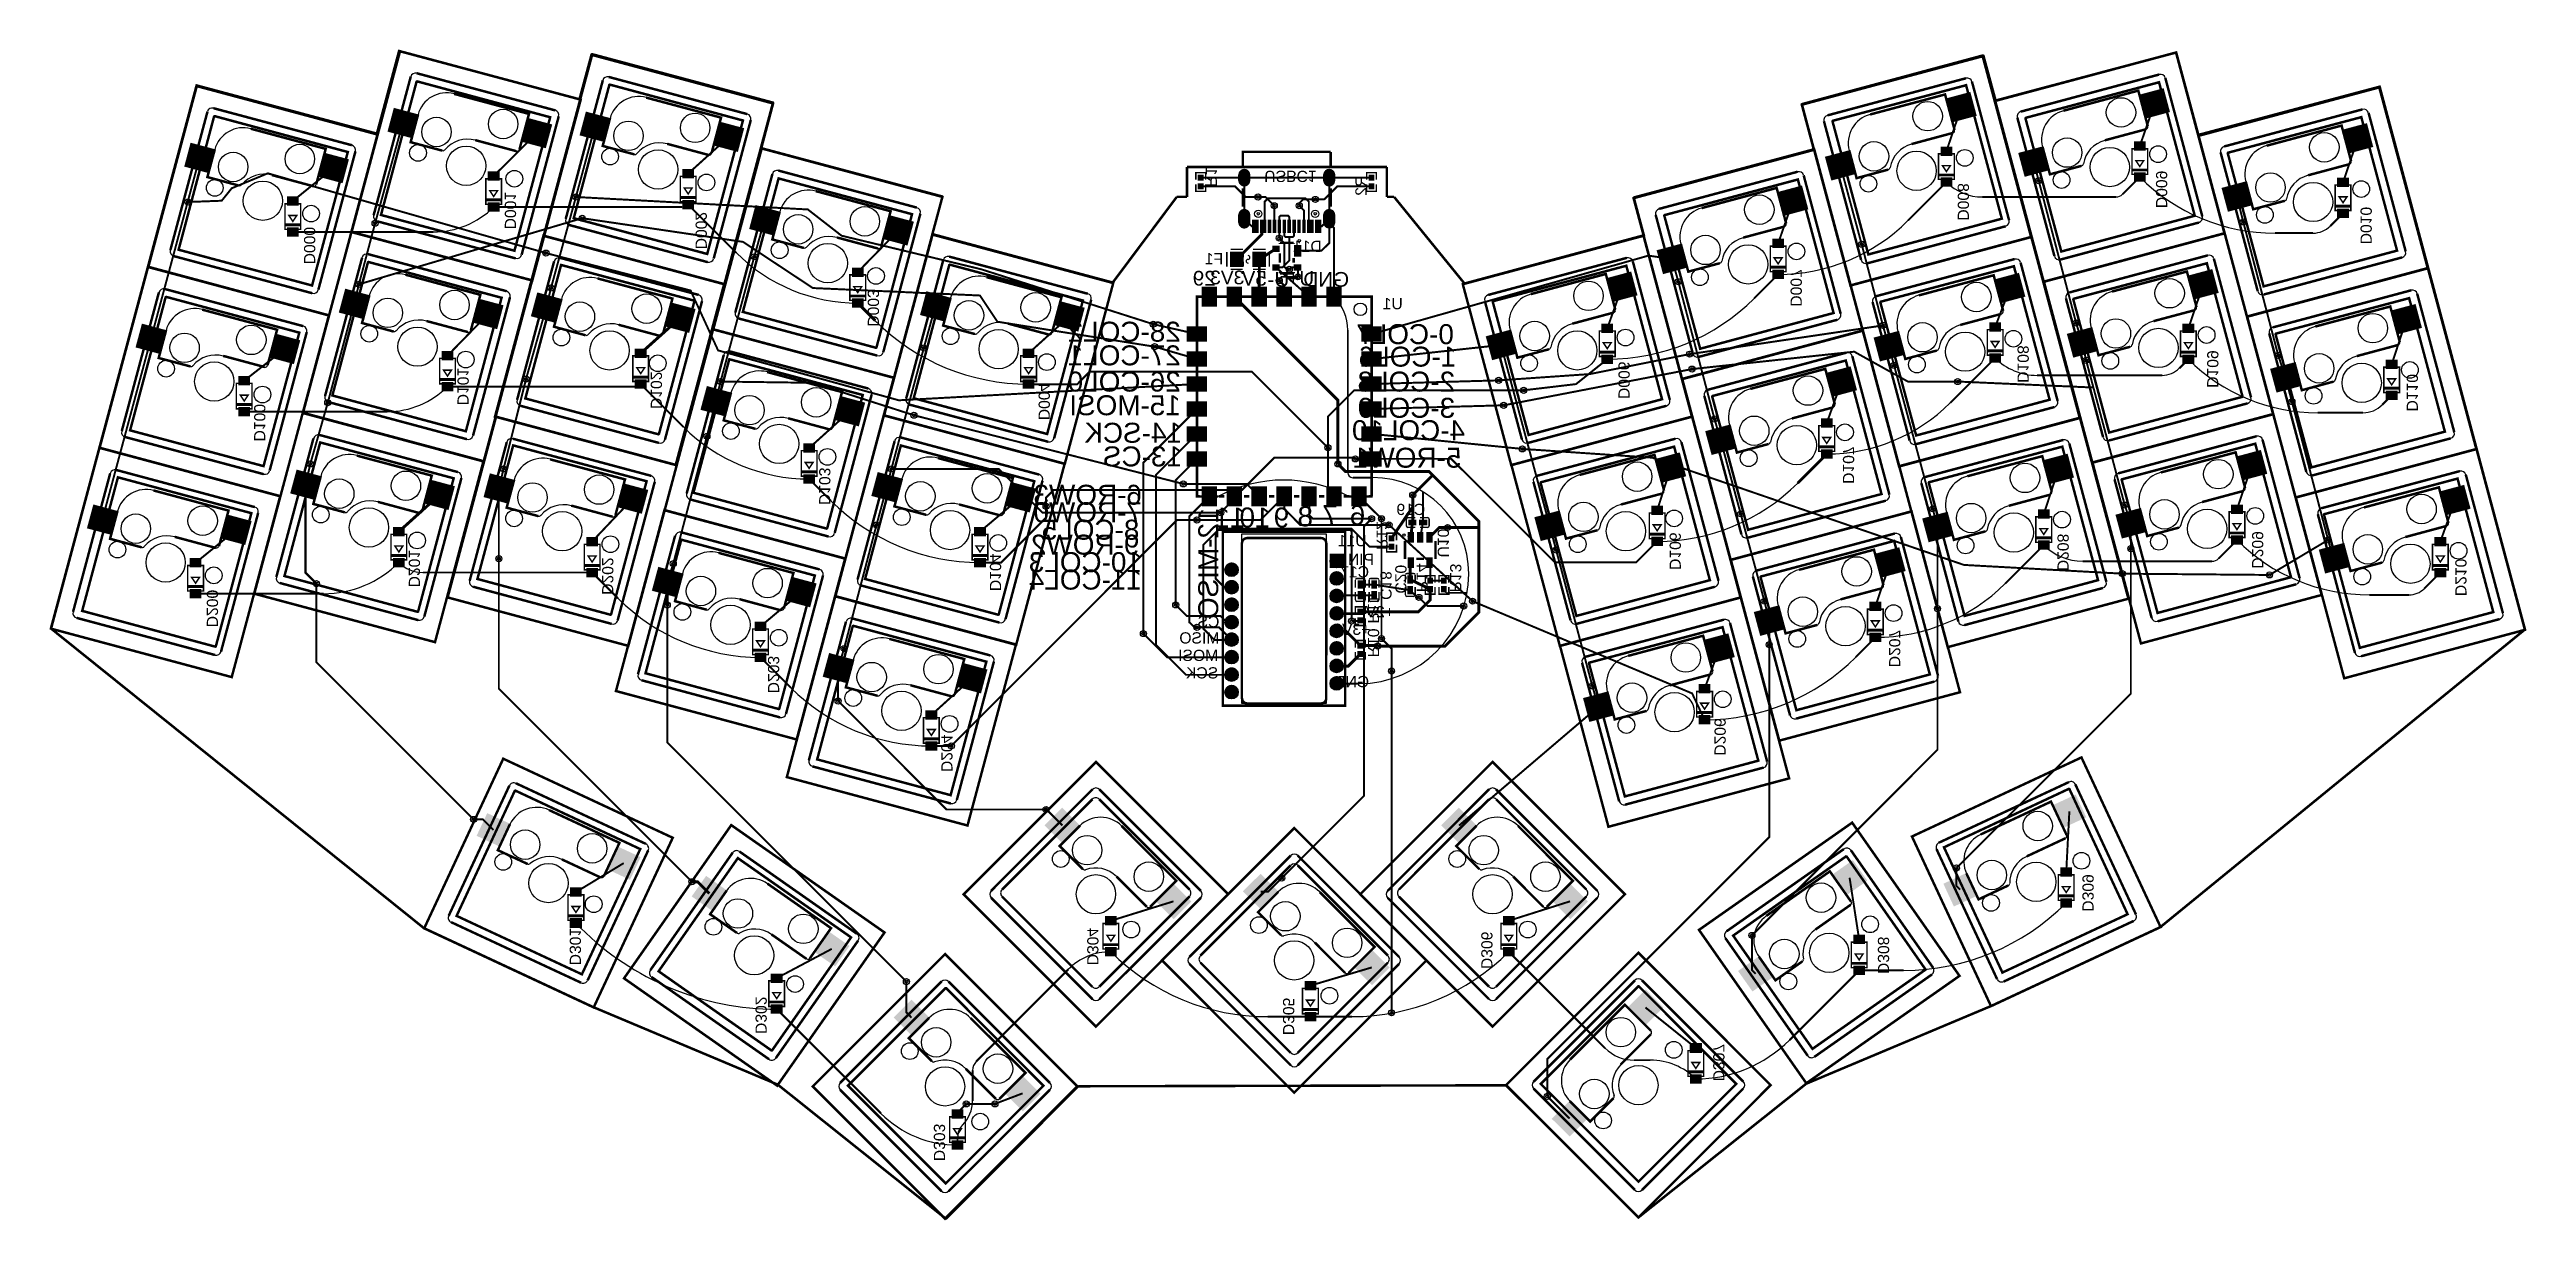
# Model space of a CAD drawing. Header units: millimetres. Extents: x 4 to 256, y 2 to 121.
import ezdxf

# ---------------------------------------------------------------- set-up
doc = ezdxf.new("R2010")
doc.units = ezdxf.units.MM
for name, color, linetype, true_color in [('BoardOutLine', 7, 'Continuous', 0xff00ff), ('BottomLayer', 7, 'Continuous', 0x0000ff), ('BottomPasteMaskLayer', 7, 'Continuous', 0x800000), ('BottomSilkLayer', 7, 'Continuous', 0x66cc33), ('BottomSolderMaskLayer', 7, 'Continuous', 0xaa00ff), ('Document', 7, 'Continuous', 0xffffff), ('Hole', 7, 'Continuous', 0x222222), ('Multi-Layer', 7, 'Continuous', 0xc0c0c0), ('TopLayer', 7, 'Continuous', 0xff0000), ('TopSilkLayer', 7, 'Continuous', 0xffcc00), ('TopSolderMaskLayer', 7, 'Continuous', 0x800080)]:
    doc.layers.add(name, color=color, linetype=linetype, true_color=true_color)
doc.styles.get("Standard").update_dxf_attribs({"font": 'arial.ttf'})

msp = doc.modelspace()

# ---------------------------------------------------------------- texts
at = {"layer": 'BottomSilkLayer', "text_generation_flag": 2}
for s, height, rotation, p in [('R1', 1.143, 270, (121.29, 106.81)), ('USBC1', 1.143, 180, (127.25, 108.46)), ('D001', 1.143, 270, (49.91, 102.49)), ('R2', 1.143, 90, (137.67, 107.95)), ('D008', 1.143, 270, (197.87, 103.38)), ('D009', 1.143, 270, (218.06, 104.65)), ('D002', 1.143, 270, (69.34, 100.46)), ('D010', 1.143, 270, (238.89, 100.97)), ('D000', 1.143, 270, (29.46, 98.93)), ('D003', 1.143, 270, (86.87, 92.58)), ('D007', 1.143, 270, (180.85, 94.62)), ('D101', 1.143, 270, (45.09, 84.58)), ('D006', 1.143, 270, (163.32, 85.22)), ('D108', 1.143, 270, (203.96, 86.87)), ('D109', 1.143, 270, (223.27, 86.36)), ('D102', 1.143, 270, (64.77, 84.2)), ('D004', 1.143, 270, (104.27, 83.06)), ('D110', 1.143, 270, (243.59, 83.95)), ('D100', 1.143, 270, (24.38, 80.9)), ('D107', 1.143, 270, (186.18, 76.58)), ('D103', 1.143, 270, (81.92, 74.42)), ('12-MISO', 2.032, 90, (122.56, 74.17)), ('R12', 1.143, 270, (138.68, 69.85)), ('U10', 1.143, 270, (144.91, 69.09)), ('D106', 1.143, 270, (168.53, 67.82)), ('D208', 1.143, 270, (208.03, 67.69)), ('D209', 1.143, 270, (227.84, 67.95)), ('D201', 1.143, 270, (40.13, 66.04)), ('D202', 1.143, 270, (59.82, 65.28)), ('D104', 1.143, 270, (99.31, 65.66)), ('C20', 1.143, 270, (140.59, 65.41)), ('R14', 1.143, 270, (142.76, 65.56)), ('R13', 1.143, 270, (146.18, 65.53)), ('D210', 1.143, 270, (248.54, 65.15)), ('D200', 1.143, 270, (19.56, 61.98)), ('C18', 1.143, 270, (139.07, 64.77)), ('R11', 1.143, 270, (137.8, 62.36)), ('R10', 1.143, 270, (137.8, 58.93)), ('D207', 1.143, 270, (190.88, 57.91)), ('D203', 1.143, 270, (76.71, 55.25)), ('D204', 1.143, 270, (94.36, 47.24)), ('D206', 1.143, 270, (173.1, 48.9)), ('D309', 1.143, 270, (210.57, 33.02)), ('D301', 1.143, 270, (56.52, 27.56)), ('D304', 1.143, 270, (109.22, 27.56)), ('D306', 1.143, 270, (149.35, 27.18)), ('D308', 1.143, 270, (189.74, 26.67)), ('D302', 1.143, 270, (75.44, 20.57)), ('D305', 1.143, 270, (129.16, 20.45)), ('D307', 1.143, 270, (172.97, 15.75)), ('D303', 1.143, 270, (93.6, 7.62))]:
    msp.add_text(s, height=height, rotation=rotation, dxfattribs=at).set_placement(p)
for s, height, p in [('D11', 1.143, (133.1, 100.2)), ('F1', 1.143, (123.06, 98.93)), ('29', 1.5, (122.3, 96.77)), ('3V3', 1.4, (125.22, 96.9)), ('5V', 1.5, (127.51, 96.77)), ('U-', 1.5, (129.79, 96.65)), ('U+', 1.5, (132.33, 96.77)), ('GND', 1.5, (135.89, 96.65)), ('U1', 1.143, (141.35, 94.36)), ('28-COL2', 2.032, (118.75, 91.06)), ('0-COL7', 2.032, (146.56, 90.81)), ('27-COL1', 2.032, (118.75, 88.65)), ('1-COL6', 2.032, (146.81, 88.52)), ('26-COL0', 2.032, (118.75, 85.98)), ('2-COL8', 2.032, (146.69, 85.98)), ('15-MOSI', 2.032, (118.75, 83.57)), ('3-COL9', 2.032, (146.69, 83.31)), ('14-SCK', 2.032, (118.87, 80.77)), ('4-COL10', 2.032, (147.7, 81.03)), ('13-CS', 2.032, (118.87, 78.36)), ('5-ROW1', 2.032, (147.32, 78.23)), ('6-ROW3', 2.032, (114.79, 74.46)), ('7-ROW0', 2.032, (114.79, 72.68)), ('11', 2.032, (125.35, 72.14)), ('10', 2.032, (127.89, 72.14)), ('9', 2.03, (129.79, 72.14)), ('8', 2.03, (132.21, 72.26)), ('7', 2.03, (134.75, 72.39)), ('6', 2.03, (137.54, 72.39)), ('C19', 1.143, (143.64, 73.41)), ('9-ROW2', 2.032, (114.53, 69.38)), ('8-COL5', 2.032, (114.53, 70.9)), ('U11', 1.143, (137.67, 70.23)), ('10-COL3', 2.032, (114.79, 67.6)), ('PIN 1', 1.143, (138.43, 68.33)), ('C17', 1.143, (137.92, 67.06)), ('11-COL4', 2.032, (114.79, 65.82)), ('CS', 1.143, (122.68, 61.98)), ('+2V', 1.143, (140.46, 62.99)), ('MISO', 1.143, (122.68, 60.33)), ('+3V3', 1.143, (138.05, 61.21)), ('MOSI', 1.143, (122.56, 58.55)), ('SCK', 1.143, (122.56, 56.77)), ('GND', 1.143, (137.92, 55.88))]:
    msp.add_text(s, height=height, dxfattribs=at).set_placement(p)

# ---------------------------------------------------------------- hatches: boundary and pattern name
at = {"layer": 'BottomLayer'}
for points in [[(196.69, 115.82), (197.34, 113.4), (199.8, 114.06), (199.15, 116.48)], [(216.37, 116.2), (217.02, 113.78), (219.48, 114.44), (218.84, 116.86)], [(38.61, 114.86), (41.08, 114.2), (40.43, 111.79), (37.97, 112.45)], [(52.26, 113.83), (51.62, 111.42), (54.08, 110.76), (54.73, 113.17)], [(58.17, 114.48), (60.64, 113.82), (59.99, 111.41), (57.53, 112.07)], [(17.91, 111.31), (20.38, 110.65), (19.73, 108.23), (17.27, 108.89)], [(71.82, 113.45), (71.17, 111.04), (73.64, 110.38), (74.28, 112.79)], [(217.01, 110.49), (217.01, 111.44), (215.81, 111.44), (215.81, 110.49)], [(237.07, 112.64), (237.72, 110.23), (240.18, 110.89), (239.54, 113.3)], [(31.56, 110.28), (30.92, 107.86), (33.38, 107.2), (34.03, 109.62)], [(69.18, 107.7), (69.18, 108.65), (67.98, 108.65), (67.98, 107.7)], [(184.35, 109.88), (186.82, 110.54), (187.46, 108.13), (185, 107.47)], [(197.32, 109.98), (197.32, 110.93), (196.12, 110.93), (196.12, 109.98)], [(204.04, 110.27), (206.5, 110.93), (207.15, 108.51), (204.69, 107.85)], [(49.37, 107.44), (49.37, 108.39), (48.17, 108.39), (48.17, 107.44)], [(120.51, 107.47), (121.05, 107.47), (121.05, 108.03), (120.51, 108.03)], [(120.51, 107.17), (121.05, 107.17), (121.05, 106.6), (120.51, 106.6)], [(138.45, 107.47), (137.91, 107.47), (137.91, 108.03), (138.45, 108.03)], [(138.45, 107.17), (137.91, 107.17), (137.91, 106.6), (138.45, 106.6)], [(179.54, 106.29), (180.19, 103.88), (182.65, 104.54), (182.01, 106.95)], [(197.32, 106.83), (197.32, 107.78), (196.12, 107.78), (196.12, 106.83)], [(217.01, 107.34), (217.01, 108.29), (215.81, 108.29), (215.81, 107.34)], [(224.74, 106.71), (227.2, 107.37), (227.85, 104.95), (225.39, 104.29)], [(237.71, 106.81), (237.71, 107.76), (236.51, 107.76), (236.51, 106.81)], [(28.92, 104.9), (28.92, 105.85), (27.72, 105.85), (27.72, 104.9)], [(49.37, 104.29), (49.37, 105.24), (48.17, 105.24), (48.17, 104.29)], [(69.18, 104.55), (69.18, 105.5), (67.98, 105.5), (67.98, 104.55)], [(75.44, 104.96), (77.91, 104.3), (77.26, 101.88), (74.8, 102.54)], [(89.09, 103.93), (88.45, 101.51), (90.91, 100.85), (91.56, 103.27)], [(126.04, 102.16), (126.34, 102.16), (126.34, 103.46), (126.04, 103.46)], [(126.34, 102.16), (126.64, 102.16), (126.64, 103.46), (126.34, 103.46)], [(126.84, 102.16), (127.14, 102.16), (127.14, 103.46), (126.84, 103.46)], [(127.14, 102.16), (127.44, 102.16), (127.44, 103.46), (127.14, 103.46)], [(127.64, 102.16), (127.94, 102.16), (127.94, 103.46), (127.64, 103.46)], [(128.14, 102.16), (128.44, 102.16), (128.44, 103.46), (128.14, 103.46)], [(128.64, 102.16), (128.94, 102.16), (128.94, 103.46), (128.64, 103.46)], [(129.14, 102.16), (129.44, 102.16), (129.44, 103.46), (129.14, 103.46)], [(129.64, 102.16), (129.94, 102.16), (129.94, 103.46), (129.64, 103.46)], [(130.14, 102.16), (130.44, 102.16), (130.44, 103.46), (130.14, 103.46)], [(130.64, 102.16), (130.94, 102.16), (130.94, 103.46), (130.64, 103.46)], [(131.14, 102.16), (131.44, 102.16), (131.44, 103.46), (131.14, 103.46)], [(131.64, 102.16), (131.94, 102.16), (131.94, 103.46), (131.64, 103.46)], [(131.94, 102.16), (132.24, 102.16), (132.24, 103.46), (131.94, 103.46)], [(132.44, 102.16), (132.74, 102.16), (132.74, 103.46), (132.44, 103.46)], [(132.74, 102.16), (133.04, 102.16), (133.04, 103.46), (132.74, 103.46)], [(237.71, 103.66), (237.71, 104.61), (236.51, 104.61), (236.51, 103.66)], [(28.92, 101.75), (28.92, 102.7), (27.72, 102.7), (27.72, 101.75)], [(167.21, 100.36), (169.67, 101.02), (170.32, 98.6), (167.86, 97.94)], [(180.18, 100.59), (180.18, 101.54), (178.98, 101.54), (178.98, 100.59)], [(86.45, 97.66), (86.45, 98.61), (85.25, 98.61), (85.25, 97.66)], [(123.79, 98.69), (125.13, 98.69), (125.13, 100.19), (123.79, 100.19)], [(126.08, 98.69), (127.41, 98.69), (127.41, 100.19), (126.08, 100.19)], [(128.09, 100.82), (128.09, 100.22), (128.79, 100.22), (128.79, 100.82)], [(128.09, 98.92), (128.09, 98.32), (128.79, 98.32), (128.79, 98.92)], [(130.29, 100.87), (130.29, 99.77), (130.99, 99.77), (130.99, 100.87)], [(130.29, 98.92), (130.29, 98.32), (130.99, 98.32), (130.99, 98.92)], [(180.18, 97.44), (180.18, 98.39), (178.98, 98.39), (178.98, 97.44)], [(221.33, 97.78), (221.97, 95.37), (224.44, 96.03), (223.79, 98.44)], [(33.66, 96.45), (36.12, 95.79), (35.48, 93.37), (33.01, 94.03)], [(53.22, 96.07), (55.68, 95.41), (55.04, 92.99), (52.57, 93.65)], [(92.84, 96.19), (95.31, 95.53), (94.66, 93.12), (92.2, 93.78)], [(120.89, 94.64), (122.42, 94.64), (122.42, 96.64), (120.89, 96.64)], [(123.43, 94.64), (124.96, 94.64), (124.96, 96.64), (123.43, 96.64)], [(125.97, 94.64), (127.5, 94.64), (127.5, 96.64), (125.97, 96.64)], [(128.51, 94.64), (130.04, 94.64), (130.04, 96.64), (128.51, 96.64)], [(131.05, 94.64), (132.58, 94.64), (132.58, 96.64), (131.05, 96.64)], [(133.59, 94.64), (135.12, 94.64), (135.12, 96.64), (133.59, 96.64)], [(162.14, 97.53), (162.79, 95.12), (165.25, 95.78), (164.61, 98.19)], [(201.64, 97.4), (202.29, 94.99), (204.75, 95.65), (204.1, 98.06)], [(47.31, 95.42), (46.66, 93), (49.13, 92.34), (49.77, 94.76)], [(66.87, 95.04), (66.22, 92.62), (68.68, 91.96), (69.33, 94.38)], [(86.45, 94.51), (86.45, 95.46), (85.25, 95.46), (85.25, 94.51)], [(106.49, 95.17), (105.85, 92.75), (108.31, 92.09), (108.96, 94.51)], [(242.03, 94.23), (242.67, 91.81), (245.14, 92.47), (244.49, 94.89)], [(12.96, 92.89), (15.42, 92.23), (14.78, 89.82), (12.31, 90.48)], [(26.61, 91.86), (25.96, 89.45), (28.43, 88.79), (29.07, 91.2)], [(121.4, 91.07), (121.4, 92.59), (119.4, 92.59), (119.4, 91.07)], [(137.18, 92.59), (137.18, 91.07), (139.18, 91.07), (139.18, 92.59)], [(149.81, 91.6), (152.27, 92.26), (152.92, 89.84), (150.46, 89.18)], [(162.78, 91.95), (162.78, 92.9), (161.58, 92.9), (161.58, 91.95)], [(189.31, 91.47), (191.77, 92.13), (192.42, 89.71), (189.95, 89.05)], [(202.28, 92.08), (202.28, 93.03), (201.08, 93.03), (201.08, 92.08)], [(208.99, 91.85), (211.45, 92.51), (212.1, 90.1), (209.64, 89.44)], [(221.96, 91.95), (221.96, 92.9), (220.76, 92.9), (220.76, 91.95)], [(44.67, 89.16), (44.67, 90.11), (43.47, 90.11), (43.47, 89.16)], [(64.35, 89.41), (64.35, 90.36), (63.15, 90.36), (63.15, 89.41)], [(103.85, 89.41), (103.85, 90.36), (102.65, 90.36), (102.65, 89.41)], [(121.4, 88.53), (121.4, 90.05), (119.4, 90.05), (119.4, 88.53)], [(137.18, 90.05), (137.18, 88.53), (139.18, 88.53), (139.18, 90.05)], [(162.78, 88.8), (162.78, 89.75), (161.58, 89.75), (161.58, 88.8)], [(184.5, 87.88), (185.14, 85.46), (187.61, 86.12), (186.96, 88.54)], [(202.28, 88.93), (202.28, 89.88), (201.08, 89.88), (201.08, 88.93)], [(221.96, 88.8), (221.96, 89.75), (220.76, 89.75), (220.76, 88.8)], [(229.69, 88.29), (232.16, 88.95), (232.8, 86.54), (230.34, 85.88)], [(242.66, 88.27), (242.66, 89.22), (241.46, 89.22), (241.46, 88.27)], [(23.97, 86.62), (23.97, 87.57), (22.77, 87.57), (22.77, 86.62)], [(44.67, 86.01), (44.67, 86.96), (43.47, 86.96), (43.47, 86.01)], [(64.35, 86.26), (64.35, 87.21), (63.15, 87.21), (63.15, 86.26)], [(70.49, 86.54), (72.95, 85.88), (72.31, 83.47), (69.84, 84.13)], [(103.85, 86.26), (103.85, 87.21), (102.65, 87.21), (102.65, 86.26)], [(121.4, 85.99), (121.4, 87.51), (119.4, 87.51), (119.4, 85.99)], [(137.18, 87.51), (137.18, 85.99), (139.18, 85.99), (139.18, 87.51)], [(242.66, 85.12), (242.66, 86.07), (241.46, 86.07), (241.46, 85.12)], [(23.97, 83.47), (23.97, 84.42), (22.77, 84.42), (22.77, 83.47)], [(84.14, 85.51), (83.49, 83.1), (85.96, 82.44), (86.6, 84.85)], [(121.4, 83.45), (121.4, 84.97), (119.4, 84.97), (119.4, 83.45)], [(137.18, 84.97), (137.18, 83.45), (139.18, 83.45), (139.18, 84.97)], [(185.13, 82.3), (185.13, 83.25), (183.93, 83.25), (183.93, 82.3)], [(121.4, 80.91), (121.4, 82.43), (119.4, 82.43), (119.4, 80.91)], [(137.18, 82.43), (137.18, 80.91), (139.18, 80.91), (139.18, 82.43)], [(172.16, 81.94), (174.62, 82.6), (175.27, 80.19), (172.81, 79.53)], [(81.5, 79.76), (81.5, 80.71), (80.3, 80.71), (80.3, 79.76)], [(121.4, 78.37), (121.4, 79.89), (119.4, 79.89), (119.4, 78.37)], [(137.18, 79.89), (137.18, 78.37), (139.18, 78.37), (139.18, 79.89)], [(167.1, 79.12), (167.74, 76.7), (170.21, 77.36), (169.56, 79.78)], [(185.13, 79.15), (185.13, 80.1), (183.93, 80.1), (183.93, 79.15)], [(206.59, 78.99), (207.24, 76.57), (209.7, 77.23), (209.06, 79.65)], [(226.28, 79.37), (226.93, 76.95), (229.39, 77.61), (228.74, 80.03)], [(28.71, 78.03), (31.17, 77.37), (30.52, 74.96), (28.06, 75.62)], [(42.36, 77), (41.71, 74.59), (44.17, 73.93), (44.82, 76.34)], [(48.39, 77.65), (50.86, 76.99), (50.21, 74.58), (47.75, 75.24)], [(62.04, 76.62), (61.4, 74.21), (63.86, 73.55), (64.51, 75.96)], [(81.5, 76.61), (81.5, 77.56), (80.3, 77.56), (80.3, 76.61)], [(87.89, 77.78), (90.35, 77.12), (89.71, 74.7), (87.24, 75.36)], [(101.54, 76.75), (100.89, 74.34), (103.36, 73.68), (104, 76.09)], [(122.42, 76.31), (120.89, 76.31), (120.89, 74.31), (122.42, 74.31)], [(124.96, 76.31), (123.43, 76.31), (123.43, 74.31), (124.96, 74.31)], [(127.5, 76.31), (125.97, 76.31), (125.97, 74.31), (127.5, 74.31)], [(130.04, 76.31), (128.51, 76.31), (128.51, 74.31), (130.04, 74.31)], [(132.58, 76.31), (131.05, 76.31), (131.05, 74.31), (132.58, 74.31)], [(135.12, 76.31), (133.59, 76.31), (133.59, 74.31), (135.12, 74.31)], [(137.66, 76.31), (136.13, 76.31), (136.13, 74.31), (137.66, 74.31)], [(246.98, 75.81), (247.63, 73.4), (250.09, 74.06), (249.44, 76.47)], [(8.01, 74.48), (10.47, 73.82), (9.82, 71.4), (7.36, 72.06)], [(21.66, 73.45), (21.01, 71.03), (23.47, 70.37), (24.12, 72.79)], [(154.76, 73.18), (157.23, 73.84), (157.87, 71.43), (155.41, 70.77)], [(167.86, 73.41), (167.86, 74.36), (166.66, 74.36), (166.66, 73.41)], [(194.26, 73.05), (196.72, 73.71), (197.37, 71.3), (194.91, 70.64)], [(207.23, 73.03), (207.23, 73.98), (206.03, 73.98), (206.03, 73.03)], [(213.94, 73.44), (216.41, 74.1), (217.05, 71.68), (214.59, 71.02)], [(226.91, 73.53), (226.91, 74.48), (225.71, 74.48), (225.71, 73.53)], [(39.72, 71.25), (39.72, 72.2), (38.52, 72.2), (38.52, 71.25)], [(59.4, 70.23), (59.4, 71.18), (58.2, 71.18), (58.2, 70.23)], [(98.9, 71.25), (98.9, 72.2), (97.7, 72.2), (97.7, 71.25)], [(139.94, 70.76), (140.48, 70.76), (140.48, 71.33), (139.94, 71.33)], [(142.48, 70.65), (142.48, 71.65), (141.88, 71.65), (141.88, 70.65)], [(142.73, 72.37), (142.73, 72.91), (141.94, 72.91), (141.94, 72.37)], [(143.43, 70.65), (143.43, 71.65), (142.83, 71.65), (142.83, 70.65)], [(143.03, 72.37), (143.03, 72.91), (143.82, 72.91), (143.82, 72.37)], [(144.38, 70.65), (144.38, 71.65), (143.78, 71.65), (143.78, 70.65)], [(167.86, 70.26), (167.86, 71.21), (166.66, 71.21), (166.66, 70.26)], [(207.23, 69.88), (207.23, 70.83), (206.03, 70.83), (206.03, 69.88)], [(226.91, 70.38), (226.91, 71.33), (225.71, 71.33), (225.71, 70.38)], [(247.62, 70.23), (247.62, 71.18), (246.42, 71.18), (246.42, 70.23)], [(19.01, 68.07), (19.01, 69.02), (17.82, 69.02), (17.82, 68.07)], [(39.72, 68.1), (39.72, 69.05), (38.52, 69.05), (38.52, 68.1)], [(65.54, 68.13), (68, 67.47), (67.35, 65.05), (64.89, 65.71)], [(98.9, 68.1), (98.9, 69.05), (97.7, 69.05), (97.7, 68.1)], [(139.94, 70.46), (140.48, 70.46), (140.48, 69.9), (139.94, 69.9)], [(142.48, 68.05), (142.48, 69.05), (141.88, 69.05), (141.88, 68.05)], [(144.38, 68.05), (144.38, 69.05), (143.78, 69.05), (143.78, 68.05)], [(189.45, 69.46), (190.1, 67.05), (192.56, 67.71), (191.91, 70.12)], [(234.65, 69.88), (237.11, 70.54), (237.76, 68.12), (235.29, 67.46)], [(19.01, 64.92), (19.01, 65.87), (17.82, 65.87), (17.82, 64.92)], [(59.4, 67.08), (59.4, 68.03), (58.2, 68.03), (58.2, 67.08)], [(79.19, 67.1), (78.54, 64.68), (81, 64.02), (81.65, 66.44)], [(136.76, 65.94), (137.3, 65.94), (137.3, 66.73), (136.76, 66.73)], [(136.76, 65.64), (137.3, 65.64), (137.3, 64.85), (136.76, 64.85)], [(138.16, 65.94), (138.7, 65.94), (138.7, 66.73), (138.16, 66.73)], [(138.16, 65.64), (138.7, 65.64), (138.7, 64.85), (138.16, 64.85)], [(141.84, 66.44), (142.38, 66.44), (142.38, 67.23), (141.84, 67.23)], [(141.84, 66.14), (142.38, 66.14), (142.38, 65.35), (141.84, 65.35)], [(144.42, 66.44), (143.88, 66.44), (143.88, 67.01), (144.42, 67.01)], [(144.42, 66.14), (143.88, 66.14), (143.88, 65.58), (144.42, 65.58)], [(145.27, 66.44), (145.81, 66.44), (145.81, 67.01), (145.27, 67.01)], [(145.27, 66.14), (145.81, 66.14), (145.81, 65.58), (145.27, 65.58)], [(247.62, 67.08), (247.62, 68.03), (246.42, 68.03), (246.42, 67.08)], [(136.76, 63.27), (137.3, 63.27), (137.3, 63.83), (136.76, 63.83)], [(177.11, 63.53), (179.58, 64.19), (180.22, 61.77), (177.76, 61.11)], [(190.08, 63.63), (190.08, 64.58), (188.88, 64.58), (188.88, 63.63)], [(76.55, 61.6), (76.55, 62.55), (75.35, 62.55), (75.35, 61.6)], [(136.76, 62.97), (137.3, 62.97), (137.3, 62.4), (136.76, 62.4)], [(172.05, 60.7), (172.7, 58.29), (175.16, 58.95), (174.51, 61.36)], [(190.08, 60.48), (190.08, 61.43), (188.88, 61.43), (188.88, 60.48)], [(76.55, 58.45), (76.55, 59.4), (75.35, 59.4), (75.35, 58.45)], [(82.94, 59.36), (85.4, 58.7), (84.75, 56.29), (82.29, 56.95)], [(96.59, 58.34), (95.94, 55.92), (98.4, 55.26), (99.05, 57.68)], [(136.76, 59.84), (137.3, 59.84), (137.3, 60.41), (136.76, 60.41)], [(136.76, 59.54), (137.3, 59.54), (137.3, 58.97), (136.76, 58.97)], [(172.69, 55.25), (172.69, 56.2), (171.49, 56.2), (171.49, 55.25)], [(93.95, 52.58), (93.95, 53.53), (92.75, 53.53), (92.75, 52.58)], [(159.72, 54.77), (162.18, 55.43), (162.83, 53.01), (160.36, 52.35)], [(172.69, 52.1), (172.69, 53.05), (171.49, 53.05), (171.49, 52.1)], [(93.95, 49.43), (93.95, 50.38), (92.75, 50.38), (92.75, 49.43)], [(48.13, 43.03), (50.44, 41.95), (49.39, 39.68), (47.08, 40.76)], [(106.68, 43.58), (108.49, 41.78), (106.72, 40.01), (104.92, 41.82)], [(147.07, 43.58), (148.87, 41.78), (147.1, 40.01), (145.3, 41.82)], [(207.56, 43.84), (208.61, 41.57), (210.92, 42.65), (209.87, 44.92)], [(61.4, 39.64), (60.34, 37.38), (62.65, 36.3), (63.71, 38.57)], [(185.1, 36.78), (186.53, 34.73), (188.62, 36.19), (187.19, 38.24)], [(57.75, 34.55), (57.75, 35.5), (56.55, 35.5), (56.55, 34.55)], [(70.41, 36.63), (72.5, 35.17), (71.07, 33.12), (68.98, 34.58)], [(117.99, 35.87), (116.22, 34.1), (118.03, 32.3), (119.79, 34.07)], [(126.88, 36.85), (128.68, 35.05), (126.91, 33.28), (125.11, 35.09)], [(158.38, 35.87), (156.61, 34.1), (158.41, 32.3), (160.18, 34.07)], [(196.44, 35.85), (198.75, 36.93), (199.81, 34.67), (197.5, 33.59)], [(209.52, 36.58), (209.52, 37.53), (208.32, 37.53), (208.32, 36.58)], [(209.52, 33.43), (209.52, 34.38), (208.32, 34.38), (208.32, 33.43)], [(57.75, 31.39), (57.75, 32.35), (56.55, 32.35), (56.55, 31.39)], [(82.89, 31), (81.45, 28.95), (83.54, 27.49), (84.97, 29.54)], [(112.23, 31.62), (112.23, 32.57), (111.03, 32.57), (111.03, 31.62)], [(152.75, 31.62), (152.75, 32.57), (151.55, 32.57), (151.55, 31.62)], [(188.43, 29.72), (188.43, 30.67), (187.23, 30.67), (187.23, 29.72)], [(112.23, 28.47), (112.23, 29.42), (111.03, 29.42), (111.03, 28.47)], [(138.18, 29.14), (136.42, 27.37), (138.22, 25.57), (139.99, 27.34)], [(152.75, 28.47), (152.75, 29.42), (151.55, 29.42), (151.55, 28.47)], [(175.54, 26.98), (177.63, 28.44), (179.06, 26.4), (176.97, 24.93)], [(78.2, 25.78), (78.2, 26.73), (77, 26.73), (77, 25.78)], [(132.55, 25.02), (132.55, 25.97), (131.35, 25.97), (131.35, 25.02)], [(188.43, 26.57), (188.43, 27.52), (187.23, 27.52), (187.23, 26.57)], [(78.2, 22.63), (78.2, 23.58), (77, 23.58), (77, 22.63)], [(91.32, 24.03), (93.12, 22.22), (91.35, 20.45), (89.55, 22.26)], [(132.55, 21.87), (132.55, 22.82), (131.35, 22.82), (131.35, 21.87)], [(164.28, 23.25), (166.05, 21.48), (167.85, 23.28), (166.09, 25.05)], [(171.8, 18.67), (171.8, 19.62), (170.6, 19.62), (170.6, 18.67)], [(102.62, 16.31), (100.86, 14.54), (102.66, 12.74), (104.43, 14.51)], [(171.8, 15.52), (171.8, 16.47), (170.6, 16.47), (170.6, 15.52)], [(96.61, 11.94), (96.61, 12.89), (95.41, 12.89), (95.41, 11.94)], [(156.57, 11.94), (158.37, 13.74), (160.14, 11.98), (158.34, 10.17)], [(96.61, 8.79), (96.61, 9.74), (95.41, 9.74), (95.41, 8.79)]]:
    msp.add_hatch(color=256, dxfattribs=at).paths.add_polyline_path(points)
at = {"layer": 'BottomPasteMaskLayer'}
for points in [[(196.69, 115.82), (197.34, 113.4), (199.8, 114.06), (199.15, 116.48)], [(216.37, 116.2), (217.02, 113.78), (219.48, 114.44), (218.84, 116.86)], [(38.61, 114.86), (41.08, 114.2), (40.43, 111.79), (37.97, 112.45)], [(52.26, 113.83), (51.62, 111.42), (54.08, 110.76), (54.73, 113.17)], [(58.17, 114.48), (60.64, 113.82), (59.99, 111.41), (57.53, 112.07)], [(17.91, 111.31), (20.38, 110.65), (19.73, 108.23), (17.27, 108.89)], [(71.82, 113.45), (71.17, 111.04), (73.64, 110.38), (74.28, 112.79)], [(237.07, 112.64), (237.72, 110.23), (240.18, 110.89), (239.54, 113.3)], [(31.56, 110.28), (30.92, 107.86), (33.38, 107.2), (34.03, 109.62)], [(125.2, 106.86), (125.17, 106.86), (125.14, 106.86), (125.11, 106.87), (125.08, 106.87), (125.05, 106.88), (125.02, 106.89), (125, 106.9), (124.97, 106.91), (124.94, 106.92), (124.92, 106.94), (124.89, 106.95), (124.86, 106.97), (124.84, 106.99), (124.82, 107.01), (124.8, 107.03), (124.78, 107.05), (124.76, 107.07), (124.74, 107.1), (124.72, 107.12), (124.7, 107.14), (124.69, 107.17), (124.67, 107.2), (124.66, 107.22), (124.65, 107.25), (124.64, 107.28), (124.63, 107.31), (124.63, 107.34), (124.62, 107.37), (124.62, 107.4), (124.62, 107.43), (124.62, 107.46), (124.62, 108.06), (124.62, 108.09), (124.62, 108.12), (124.62, 108.15), (124.63, 108.18), (124.63, 108.21), (124.64, 108.23), (124.65, 108.26), (124.66, 108.29), (124.67, 108.32), (124.69, 108.34), (124.7, 108.37), (124.72, 108.4), (124.74, 108.42), (124.76, 108.44), (124.78, 108.47), (124.8, 108.49), (124.82, 108.51), (124.84, 108.53), (124.86, 108.54), (124.89, 108.56), (124.92, 108.58), (124.94, 108.59), (124.97, 108.6), (125, 108.62), (125.02, 108.63), (125.05, 108.63), (125.08, 108.64), (125.11, 108.65), (125.14, 108.65), (125.17, 108.66), (125.2, 108.66), (125.23, 108.66), (125.26, 108.66), (125.29, 108.65), (125.32, 108.65), (125.35, 108.64), (125.38, 108.63), (125.41, 108.63), (125.43, 108.62), (125.46, 108.6), (125.49, 108.59), (125.52, 108.58), (125.54, 108.56), (125.57, 108.54), (125.59, 108.53), (125.61, 108.51), (125.63, 108.49), (125.65, 108.47), (125.67, 108.44), (125.69, 108.42), (125.71, 108.4), (125.73, 108.37), (125.74, 108.34), (125.76, 108.32), (125.77, 108.29), (125.78, 108.26), (125.79, 108.23), (125.8, 108.21), (125.8, 108.18), (125.81, 108.15), (125.81, 108.12), (125.81, 108.09), (125.82, 108.06), (125.82, 107.46), (125.81, 107.43), (125.81, 107.4), (125.81, 107.37), (125.8, 107.34), (125.8, 107.31), (125.79, 107.28), (125.78, 107.25), (125.77, 107.22), (125.76, 107.2), (125.74, 107.17), (125.73, 107.14), (125.71, 107.12), (125.69, 107.1), (125.67, 107.07), (125.65, 107.05), (125.63, 107.03), (125.61, 107.01), (125.59, 106.99), (125.57, 106.97), (125.54, 106.95), (125.52, 106.94), (125.49, 106.92), (125.46, 106.91), (125.43, 106.9), (125.41, 106.89), (125.38, 106.88), (125.35, 106.87), (125.32, 106.87), (125.29, 106.86), (125.26, 106.86), (125.23, 106.86)], [(133.91, 106.86), (133.88, 106.86), (133.85, 106.86), (133.82, 106.86), (133.79, 106.86), (133.76, 106.87), (133.73, 106.87), (133.7, 106.88), (133.67, 106.89), (133.65, 106.9), (133.62, 106.91), (133.59, 106.92), (133.57, 106.94), (133.54, 106.95), (133.52, 106.97), (133.49, 106.99), (133.47, 107.01), (133.45, 107.03), (133.43, 107.05), (133.41, 107.07), (133.39, 107.1), (133.37, 107.12), (133.35, 107.14), (133.34, 107.17), (133.32, 107.2), (133.31, 107.22), (133.3, 107.25), (133.29, 107.28), (133.28, 107.31), (133.28, 107.34), (133.27, 107.37), (133.27, 107.4), (133.27, 107.43), (133.27, 107.46), (133.27, 108.06), (133.27, 108.09), (133.27, 108.12), (133.27, 108.15), (133.28, 108.18), (133.28, 108.21), (133.29, 108.23), (133.3, 108.26), (133.31, 108.29), (133.32, 108.32), (133.34, 108.34), (133.35, 108.37), (133.37, 108.4), (133.39, 108.42), (133.41, 108.44), (133.43, 108.47), (133.45, 108.49), (133.47, 108.51), (133.49, 108.53), (133.52, 108.54), (133.54, 108.56), (133.57, 108.58), (133.59, 108.59), (133.62, 108.6), (133.65, 108.62), (133.67, 108.63), (133.7, 108.63), (133.73, 108.64), (133.76, 108.65), (133.79, 108.65), (133.82, 108.66), (133.85, 108.66), (133.88, 108.66), (133.91, 108.66), (133.94, 108.65), (133.97, 108.65), (134, 108.64), (134.03, 108.63), (134.06, 108.63), (134.08, 108.62), (134.11, 108.6), (134.14, 108.59), (134.17, 108.58), (134.19, 108.56), (134.22, 108.54), (134.24, 108.53), (134.26, 108.51), (134.28, 108.49), (134.31, 108.47), (134.33, 108.44), (134.34, 108.42), (134.36, 108.4), (134.38, 108.37), (134.39, 108.34), (134.41, 108.32), (134.42, 108.29), (134.43, 108.26), (134.44, 108.23), (134.45, 108.21), (134.45, 108.18), (134.46, 108.15), (134.46, 108.12), (134.46, 108.09), (134.47, 108.06), (134.47, 107.46), (134.46, 107.43), (134.46, 107.4), (134.46, 107.37), (134.45, 107.34), (134.45, 107.31), (134.44, 107.28), (134.43, 107.25), (134.42, 107.22), (134.41, 107.2), (134.39, 107.17), (134.38, 107.14), (134.36, 107.12), (134.34, 107.1), (134.33, 107.07), (134.31, 107.05), (134.28, 107.03), (134.26, 107.01), (134.24, 106.99), (134.22, 106.97), (134.19, 106.95), (134.17, 106.94), (134.14, 106.92), (134.11, 106.91), (134.08, 106.9), (134.06, 106.89), (134.03, 106.88), (134, 106.87), (133.97, 106.87), (133.94, 106.86)], [(184.35, 109.88), (186.82, 110.54), (187.46, 108.13), (185, 107.47)], [(204.04, 110.27), (206.5, 110.93), (207.15, 108.51), (204.69, 107.85)], [(120.55, 107.45), (121.01, 107.45), (121.05, 107.49), (121.05, 107.99), (121.01, 108.03), (120.55, 108.03), (120.51, 107.99), (120.51, 107.49)], [(120.55, 107.18), (121.01, 107.18), (121.05, 107.14), (121.05, 106.64), (121.01, 106.6), (120.55, 106.6), (120.51, 106.64), (120.51, 107.14)], [(138.41, 107.45), (137.95, 107.45), (137.91, 107.49), (137.91, 107.99), (137.95, 108.03), (138.41, 108.03), (138.45, 107.99), (138.45, 107.49)], [(138.41, 107.18), (137.95, 107.18), (137.91, 107.14), (137.91, 106.64), (137.95, 106.6), (138.41, 106.6), (138.45, 106.64), (138.45, 107.14)], [(179.54, 106.29), (180.19, 103.88), (182.65, 104.54), (182.01, 106.95)], [(224.74, 106.71), (227.2, 107.37), (227.85, 104.95), (225.39, 104.29)], [(75.44, 104.96), (77.91, 104.3), (77.26, 101.88), (74.8, 102.54)], [(89.09, 103.93), (88.45, 101.51), (90.91, 100.85), (91.56, 103.27)], [(125.26, 102.58), (125.23, 102.58), (125.2, 102.58), (125.17, 102.58), (125.14, 102.58), (125.11, 102.59), (125.08, 102.59), (125.05, 102.6), (125.02, 102.61), (125, 102.62), (124.97, 102.63), (124.94, 102.64), (124.92, 102.66), (124.89, 102.67), (124.86, 102.69), (124.84, 102.71), (124.82, 102.73), (124.8, 102.75), (124.78, 102.77), (124.76, 102.79), (124.74, 102.82), (124.72, 102.84), (124.7, 102.86), (124.69, 102.89), (124.67, 102.92), (124.66, 102.94), (124.65, 102.97), (124.64, 103), (124.63, 103.03), (124.63, 103.06), (124.62, 103.09), (124.62, 103.12), (124.62, 103.15), (124.62, 103.18), (124.62, 103.98), (124.62, 104.01), (124.62, 104.04), (124.62, 104.07), (124.63, 104.1), (124.63, 104.13), (124.64, 104.15), (124.65, 104.18), (124.66, 104.21), (124.67, 104.24), (124.69, 104.26), (124.7, 104.29), (124.72, 104.32), (124.74, 104.34), (124.76, 104.36), (124.78, 104.39), (124.8, 104.41), (124.82, 104.43), (124.84, 104.45), (124.86, 104.46), (124.89, 104.48), (124.92, 104.5), (124.94, 104.51), (124.97, 104.52), (125, 104.54), (125.02, 104.55), (125.05, 104.55), (125.08, 104.56), (125.11, 104.57), (125.14, 104.57), (125.17, 104.58), (125.2, 104.58), (125.23, 104.58), (125.26, 104.58), (125.29, 104.57), (125.32, 104.57), (125.35, 104.56), (125.38, 104.55), (125.41, 104.55), (125.43, 104.54), (125.46, 104.52), (125.49, 104.51), (125.52, 104.5), (125.54, 104.48), (125.57, 104.46), (125.59, 104.45), (125.61, 104.43), (125.63, 104.41), (125.65, 104.39), (125.67, 104.36), (125.69, 104.34), (125.71, 104.32), (125.73, 104.29), (125.74, 104.26), (125.76, 104.24), (125.77, 104.21), (125.78, 104.18), (125.79, 104.15), (125.8, 104.13), (125.8, 104.1), (125.81, 104.07), (125.81, 104.04), (125.81, 104.01), (125.82, 103.98), (125.82, 103.18), (125.81, 103.15), (125.81, 103.12), (125.81, 103.09), (125.8, 103.06), (125.8, 103.03), (125.79, 103), (125.78, 102.97), (125.77, 102.94), (125.76, 102.92), (125.74, 102.89), (125.73, 102.86), (125.71, 102.84), (125.69, 102.82), (125.67, 102.79), (125.65, 102.77), (125.63, 102.75), (125.61, 102.73), (125.59, 102.71), (125.57, 102.69), (125.54, 102.67), (125.52, 102.66), (125.49, 102.64), (125.46, 102.63), (125.43, 102.62), (125.41, 102.61), (125.38, 102.6), (125.35, 102.59), (125.32, 102.59), (125.29, 102.58)], [(126.64, 103.46), (126.64, 102.16), (126.34, 102.16), (126.34, 102.16), (126.04, 102.16), (126.04, 103.46), (126.34, 103.46), (126.34, 103.46)], [(127.44, 103.46), (127.44, 102.16), (127.14, 102.16), (127.14, 102.16), (126.84, 102.16), (126.84, 103.46), (127.14, 103.46), (127.14, 103.46)], [(127.94, 103.46), (127.94, 102.16), (127.64, 102.16), (127.64, 103.46)], [(128.14, 102.16), (128.14, 103.46), (128.44, 103.46), (128.44, 102.16)], [(128.94, 103.46), (128.94, 102.16), (128.64, 102.16), (128.64, 103.46)], [(129.44, 103.46), (129.44, 102.16), (129.14, 102.16), (129.14, 103.46)], [(129.94, 103.46), (129.94, 102.16), (129.64, 102.16), (129.64, 103.46)], [(130.44, 103.46), (130.44, 102.16), (130.14, 102.16), (130.14, 103.46)], [(130.94, 103.46), (130.94, 102.16), (130.64, 102.16), (130.64, 103.46)], [(131.44, 103.46), (131.44, 102.16), (131.14, 102.16), (131.14, 103.46)], [(132.24, 103.46), (132.24, 102.16), (131.94, 102.16), (131.94, 102.16), (131.64, 102.16), (131.64, 103.46), (131.94, 103.46), (131.94, 103.46)], [(133.04, 103.46), (133.04, 102.16), (132.74, 102.16), (132.74, 102.16), (132.44, 102.16), (132.44, 103.46), (132.74, 103.46), (132.74, 103.46)], [(133.91, 102.58), (133.88, 102.58), (133.85, 102.58), (133.82, 102.58), (133.79, 102.58), (133.76, 102.59), (133.73, 102.59), (133.7, 102.6), (133.67, 102.61), (133.65, 102.62), (133.62, 102.63), (133.59, 102.64), (133.57, 102.66), (133.54, 102.67), (133.52, 102.69), (133.49, 102.71), (133.47, 102.73), (133.45, 102.75), (133.43, 102.77), (133.41, 102.79), (133.39, 102.82), (133.37, 102.84), (133.35, 102.86), (133.34, 102.89), (133.32, 102.92), (133.31, 102.94), (133.3, 102.97), (133.29, 103), (133.28, 103.03), (133.28, 103.06), (133.27, 103.09), (133.27, 103.12), (133.27, 103.15), (133.27, 103.18), (133.27, 103.98), (133.27, 104.01), (133.27, 104.04), (133.27, 104.07), (133.28, 104.1), (133.28, 104.13), (133.29, 104.15), (133.3, 104.18), (133.31, 104.21), (133.32, 104.24), (133.34, 104.26), (133.35, 104.29), (133.37, 104.32), (133.39, 104.34), (133.41, 104.36), (133.43, 104.39), (133.45, 104.41), (133.47, 104.43), (133.49, 104.45), (133.52, 104.46), (133.54, 104.48), (133.57, 104.5), (133.59, 104.51), (133.62, 104.52), (133.65, 104.54), (133.67, 104.55), (133.7, 104.55), (133.73, 104.56), (133.76, 104.57), (133.79, 104.57), (133.82, 104.58), (133.85, 104.58), (133.88, 104.58), (133.91, 104.58), (133.94, 104.57), (133.97, 104.57), (134, 104.56), (134.03, 104.55), (134.06, 104.55), (134.08, 104.54), (134.11, 104.52), (134.14, 104.51), (134.17, 104.5), (134.19, 104.48), (134.22, 104.46), (134.24, 104.45), (134.26, 104.43), (134.28, 104.41), (134.31, 104.39), (134.33, 104.36), (134.34, 104.34), (134.36, 104.32), (134.38, 104.29), (134.39, 104.26), (134.41, 104.24), (134.42, 104.21), (134.43, 104.18), (134.44, 104.15), (134.45, 104.13), (134.45, 104.1), (134.46, 104.07), (134.46, 104.04), (134.46, 104.01), (134.47, 103.98), (134.47, 103.18), (134.46, 103.15), (134.46, 103.12), (134.46, 103.09), (134.45, 103.06), (134.45, 103.03), (134.44, 103), (134.43, 102.97), (134.42, 102.94), (134.41, 102.92), (134.39, 102.89), (134.38, 102.86), (134.36, 102.84), (134.34, 102.82), (134.33, 102.79), (134.31, 102.77), (134.28, 102.75), (134.26, 102.73), (134.24, 102.71), (134.22, 102.69), (134.19, 102.67), (134.17, 102.66), (134.14, 102.64), (134.11, 102.63), (134.08, 102.62), (134.06, 102.61), (134.03, 102.6), (134, 102.59), (133.97, 102.59), (133.94, 102.58)], [(167.21, 100.36), (169.67, 101.02), (170.32, 98.6), (167.86, 97.94)], [(123.93, 100.06), (123.93, 98.78), (123.98, 98.73), (125.13, 98.73), (125.18, 98.78), (125.18, 99.19), (124.73, 99.19), (124.73, 99.64), (125.17, 99.64), (125.18, 100.06), (125.13, 100.11), (123.98, 100.11)], [(126.08, 100.06), (126.08, 99.64), (126.52, 99.64), (126.52, 99.19), (126.08, 99.19), (126.08, 98.78), (126.13, 98.73), (127.28, 98.73), (127.33, 98.78), (127.33, 100.06), (127.28, 100.11), (126.13, 100.11)], [(128.09, 100.82), (128.09, 100.22), (128.79, 100.22), (128.79, 100.82)], [(128.09, 98.92), (128.09, 98.32), (128.79, 98.32), (128.79, 98.92)], [(130.29, 100.87), (130.29, 99.77), (130.99, 99.77), (130.99, 100.87)], [(130.29, 98.92), (130.29, 98.32), (130.99, 98.32), (130.99, 98.92)], [(221.33, 97.78), (221.97, 95.37), (224.44, 96.03), (223.79, 98.44)], [(33.66, 96.45), (36.12, 95.79), (35.48, 93.37), (33.01, 94.03)], [(53.22, 96.07), (55.68, 95.41), (55.04, 92.99), (52.57, 93.65)], [(92.84, 96.19), (95.31, 95.53), (94.66, 93.12), (92.2, 93.78)], [(120.89, 94.64), (122.42, 94.64), (122.42, 96.64), (120.89, 96.64)], [(123.43, 94.64), (124.96, 94.64), (124.96, 96.64), (123.43, 96.64)], [(125.97, 94.64), (127.5, 94.64), (127.5, 96.64), (125.97, 96.64)], [(128.51, 94.64), (130.04, 94.64), (130.04, 96.64), (128.51, 96.64)], [(131.05, 94.64), (132.58, 94.64), (132.58, 96.64), (131.05, 96.64)], [(133.59, 94.64), (135.12, 94.64), (135.12, 96.64), (133.59, 96.64)], [(162.14, 97.53), (162.79, 95.12), (165.25, 95.78), (164.61, 98.19)], [(201.64, 97.4), (202.29, 94.99), (204.75, 95.65), (204.1, 98.06)], [(47.31, 95.42), (46.66, 93), (49.13, 92.34), (49.77, 94.76)], [(66.87, 95.04), (66.22, 92.62), (68.68, 91.96), (69.33, 94.38)], [(106.49, 95.17), (105.85, 92.75), (108.31, 92.09), (108.96, 94.51)], [(242.03, 94.23), (242.67, 91.81), (245.14, 92.47), (244.49, 94.89)], [(12.96, 92.89), (15.42, 92.23), (14.78, 89.82), (12.31, 90.48)], [(26.61, 91.86), (25.96, 89.45), (28.43, 88.79), (29.07, 91.2)], [(121.4, 91.07), (121.4, 92.59), (119.4, 92.59), (119.4, 91.07)], [(137.18, 92.59), (137.18, 91.07), (139.18, 91.07), (139.18, 92.59)], [(149.81, 91.6), (152.27, 92.26), (152.92, 89.84), (150.46, 89.18)], [(189.31, 91.47), (191.77, 92.13), (192.42, 89.71), (189.95, 89.05)], [(208.99, 91.85), (211.45, 92.51), (212.1, 90.1), (209.64, 89.44)], [(121.4, 88.53), (121.4, 90.05), (119.4, 90.05), (119.4, 88.53)], [(137.18, 90.05), (137.18, 88.53), (139.18, 88.53), (139.18, 90.05)], [(184.5, 87.88), (185.14, 85.46), (187.61, 86.12), (186.96, 88.54)], [(229.69, 88.29), (232.16, 88.95), (232.8, 86.54), (230.34, 85.88)], [(70.49, 86.54), (72.95, 85.88), (72.31, 83.47), (69.84, 84.13)], [(121.4, 85.99), (121.4, 87.51), (119.4, 87.51), (119.4, 85.99)], [(137.18, 87.51), (137.18, 85.99), (139.18, 85.99), (139.18, 87.51)], [(84.14, 85.51), (83.49, 83.1), (85.96, 82.44), (86.6, 84.85)], [(121.4, 83.45), (121.4, 84.97), (119.4, 84.97), (119.4, 83.45)], [(137.18, 84.97), (137.18, 83.45), (139.18, 83.45), (139.18, 84.97)], [(121.4, 80.91), (121.4, 82.43), (119.4, 82.43), (119.4, 80.91)], [(137.18, 82.43), (137.18, 80.91), (139.18, 80.91), (139.18, 82.43)], [(172.16, 81.94), (174.62, 82.6), (175.27, 80.19), (172.81, 79.53)], [(121.4, 78.37), (121.4, 79.89), (119.4, 79.89), (119.4, 78.37)], [(137.18, 79.89), (137.18, 78.37), (139.18, 78.37), (139.18, 79.89)], [(167.1, 79.12), (167.74, 76.7), (170.21, 77.36), (169.56, 79.78)], [(206.59, 78.99), (207.24, 76.57), (209.7, 77.23), (209.06, 79.65)], [(226.28, 79.37), (226.93, 76.95), (229.39, 77.61), (228.74, 80.03)], [(28.71, 78.03), (31.17, 77.37), (30.52, 74.96), (28.06, 75.62)], [(42.36, 77), (41.71, 74.59), (44.17, 73.93), (44.82, 76.34)], [(48.39, 77.65), (50.86, 76.99), (50.21, 74.58), (47.75, 75.24)], [(62.04, 76.62), (61.4, 74.21), (63.86, 73.55), (64.51, 75.96)], [(87.89, 77.78), (90.35, 77.12), (89.71, 74.7), (87.24, 75.36)], [(101.54, 76.75), (100.89, 74.34), (103.36, 73.68), (104, 76.09)], [(122.42, 76.31), (120.89, 76.31), (120.89, 74.31), (122.42, 74.31)], [(124.96, 76.31), (123.43, 76.31), (123.43, 74.31), (124.96, 74.31)], [(127.5, 76.31), (125.97, 76.31), (125.97, 74.31), (127.5, 74.31)], [(130.04, 76.31), (128.51, 76.31), (128.51, 74.31), (130.04, 74.31)], [(132.58, 76.31), (131.05, 76.31), (131.05, 74.31), (132.58, 74.31)], [(135.12, 76.31), (133.59, 76.31), (133.59, 74.31), (135.12, 74.31)], [(137.66, 76.31), (136.13, 76.31), (136.13, 74.31), (137.66, 74.31)], [(246.98, 75.81), (247.63, 73.4), (250.09, 74.06), (249.44, 76.47)], [(8.01, 74.48), (10.47, 73.82), (9.82, 71.4), (7.36, 72.06)], [(21.66, 73.45), (21.01, 71.03), (23.47, 70.37), (24.12, 72.79)], [(154.76, 73.18), (157.23, 73.84), (157.87, 71.43), (155.41, 70.77)], [(194.26, 73.05), (196.72, 73.71), (197.37, 71.3), (194.91, 70.64)], [(213.94, 73.44), (216.41, 74.1), (217.05, 71.68), (214.59, 71.02)], [(139.98, 70.75), (140.44, 70.75), (140.48, 70.79), (140.48, 71.29), (140.44, 71.33), (139.98, 71.33), (139.94, 71.29), (139.94, 70.79)], [(142.48, 70.65), (142.48, 71.65), (141.88, 71.65), (141.88, 70.65)], [(142.1, 72.87), (142.1, 72.42), (142.15, 72.37), (142.63, 72.37), (142.7, 72.42), (142.7, 72.87), (142.63, 72.92), (142.15, 72.92)], [(143.43, 70.65), (143.43, 71.65), (142.83, 71.65), (142.83, 70.65)], [(143.06, 72.87), (143.06, 72.42), (143.13, 72.37), (143.61, 72.37), (143.66, 72.42), (143.66, 72.87), (143.61, 72.92), (143.13, 72.92)], [(144.38, 70.65), (144.38, 71.65), (143.78, 71.65), (143.78, 70.65)], [(65.54, 68.13), (68, 67.47), (67.35, 65.05), (64.89, 65.71)], [(139.98, 70.48), (140.44, 70.48), (140.48, 70.44), (140.48, 69.94), (140.44, 69.9), (139.98, 69.9), (139.94, 69.94), (139.94, 70.44)], [(142.48, 68.05), (142.48, 69.05), (141.88, 69.05), (141.88, 68.05)], [(144.38, 68.05), (144.38, 69.05), (143.78, 69.05), (143.78, 68.05)], [(189.45, 69.46), (190.1, 67.05), (192.56, 67.71), (191.91, 70.12)], [(234.65, 69.88), (237.11, 70.54), (237.76, 68.12), (235.29, 67.46)], [(79.19, 67.1), (78.54, 64.68), (81, 64.02), (81.65, 66.44)], [(137.26, 66.57), (136.81, 66.57), (136.76, 66.52), (136.76, 66.04), (136.81, 65.97), (137.26, 65.97), (137.31, 66.04), (137.31, 66.52)], [(137.26, 65.61), (136.81, 65.61), (136.76, 65.54), (136.76, 65.06), (136.81, 65.01), (137.26, 65.01), (137.31, 65.06), (137.31, 65.54)], [(138.66, 66.57), (138.21, 66.57), (138.16, 66.52), (138.16, 66.04), (138.21, 65.97), (138.66, 65.97), (138.71, 66.04), (138.71, 66.52)], [(138.66, 65.61), (138.21, 65.61), (138.16, 65.54), (138.16, 65.06), (138.21, 65.01), (138.66, 65.01), (138.71, 65.06), (138.71, 65.54)], [(142.34, 67.07), (141.89, 67.07), (141.84, 67.02), (141.84, 66.54), (141.89, 66.47), (142.34, 66.47), (142.39, 66.54), (142.39, 67.02)], [(142.34, 66.11), (141.89, 66.11), (141.84, 66.04), (141.84, 65.56), (141.89, 65.51), (142.34, 65.51), (142.39, 65.56), (142.39, 66.04)], [(144.38, 66.43), (143.92, 66.43), (143.88, 66.47), (143.88, 66.97), (143.92, 67.01), (144.38, 67.01), (144.42, 66.97), (144.42, 66.47)], [(144.38, 66.16), (143.92, 66.16), (143.88, 66.12), (143.88, 65.62), (143.92, 65.58), (144.38, 65.58), (144.42, 65.62), (144.42, 66.12)], [(145.31, 66.43), (145.77, 66.43), (145.81, 66.47), (145.81, 66.97), (145.77, 67.01), (145.31, 67.01), (145.27, 66.97), (145.27, 66.47)], [(145.31, 66.16), (145.77, 66.16), (145.81, 66.12), (145.81, 65.62), (145.77, 65.58), (145.31, 65.58), (145.27, 65.62), (145.27, 66.12)], [(136.8, 63.25), (137.26, 63.25), (137.3, 63.29), (137.3, 63.79), (137.26, 63.83), (136.8, 63.83), (136.76, 63.79), (136.76, 63.29)], [(177.11, 63.53), (179.58, 64.19), (180.22, 61.77), (177.76, 61.11)], [(136.8, 62.98), (137.26, 62.98), (137.3, 62.94), (137.3, 62.44), (137.26, 62.4), (136.8, 62.4), (136.76, 62.44), (136.76, 62.94)], [(172.05, 60.7), (172.7, 58.29), (175.16, 58.95), (174.51, 61.36)], [(82.94, 59.36), (85.4, 58.7), (84.75, 56.29), (82.29, 56.95)], [(96.59, 58.34), (95.94, 55.92), (98.4, 55.26), (99.05, 57.68)], [(136.8, 59.83), (137.26, 59.83), (137.3, 59.87), (137.3, 60.37), (137.26, 60.41), (136.8, 60.41), (136.76, 60.37), (136.76, 59.87)], [(136.8, 59.56), (137.26, 59.56), (137.3, 59.52), (137.3, 59.01), (137.26, 58.97), (136.8, 58.97), (136.76, 59.01), (136.76, 59.52)], [(159.72, 54.77), (162.18, 55.43), (162.83, 53.01), (160.36, 52.35)], [(48.13, 43.03), (50.44, 41.95), (49.39, 39.68), (47.08, 40.76)], [(106.68, 43.58), (108.49, 41.78), (106.72, 40.01), (104.92, 41.82)], [(147.07, 43.58), (148.87, 41.78), (147.1, 40.01), (145.3, 41.82)], [(207.56, 43.84), (208.61, 41.57), (210.92, 42.65), (209.87, 44.92)], [(61.4, 39.64), (60.34, 37.38), (62.65, 36.3), (63.71, 38.57)], [(185.1, 36.78), (186.53, 34.73), (188.62, 36.19), (187.19, 38.24)], [(70.41, 36.63), (72.5, 35.17), (71.07, 33.12), (68.98, 34.58)], [(117.99, 35.87), (116.22, 34.1), (118.03, 32.3), (119.79, 34.07)], [(126.88, 36.85), (128.68, 35.05), (126.91, 33.28), (125.11, 35.09)], [(158.38, 35.87), (156.61, 34.1), (158.41, 32.3), (160.18, 34.07)], [(196.44, 35.85), (198.75, 36.93), (199.81, 34.67), (197.5, 33.59)], [(57.75, 31.39), (57.75, 32.35), (56.55, 32.35), (56.55, 31.39)], [(82.89, 31), (81.45, 28.95), (83.54, 27.49), (84.97, 29.54)], [(138.18, 29.14), (136.42, 27.37), (138.22, 25.57), (139.99, 27.34)], [(175.54, 26.98), (177.63, 28.44), (179.06, 26.4), (176.97, 24.93)], [(91.32, 24.03), (93.12, 22.22), (91.35, 20.45), (89.55, 22.26)], [(164.28, 23.25), (166.05, 21.48), (167.85, 23.28), (166.09, 25.05)], [(171.8, 18.67), (171.8, 19.62), (170.6, 19.62), (170.6, 18.67)], [(102.62, 16.31), (100.86, 14.54), (102.66, 12.74), (104.43, 14.51)], [(156.57, 11.94), (158.37, 13.74), (160.14, 11.98), (158.34, 10.17)]]:
    msp.add_hatch(color=256, dxfattribs=at).paths.add_polyline_path(points)
at = {"layer": 'BottomSolderMaskLayer'}
for points in [[(196.66, 115.84), (197.32, 113.37), (199.83, 114.05), (199.17, 116.51)], [(216.34, 116.22), (217, 113.75), (219.51, 114.43), (218.85, 116.89)], [(38.6, 114.89), (41.11, 114.22), (40.45, 111.76), (37.94, 112.43)], [(52.25, 113.87), (51.59, 111.4), (54.1, 110.73), (54.76, 113.19)], [(58.15, 114.51), (60.67, 113.84), (60.01, 111.37), (57.49, 112.05)], [(17.9, 111.34), (20.41, 110.66), (19.75, 108.2), (17.24, 108.87)], [(71.8, 113.48), (71.14, 111.02), (73.66, 110.35), (74.32, 112.81)], [(237.04, 112.66), (237.7, 110.2), (240.22, 110.87), (239.56, 113.34)], [(31.54, 110.31), (30.88, 107.85), (33.4, 107.17), (34.06, 109.64)], [(125.84, 107.45, -0.785398), (124.59, 107.45), (124.59, 108.07, -0.785398), (125.84, 108.07)], [(134.49, 107.45, -0.785398), (133.24, 107.45), (133.24, 108.07, -0.785398), (134.49, 108.07)], [(184.32, 109.9), (186.83, 110.58), (187.49, 108.11), (184.98, 107.44)], [(204.01, 110.28), (206.52, 110.96), (207.18, 108.49), (204.67, 107.82)], [(120.48, 107.44), (121.07, 107.44), (121.07, 108.06), (120.48, 108.06)], [(120.48, 107.19), (121.07, 107.19), (121.07, 106.57), (120.48, 106.57)], [(138.47, 107.44), (137.88, 107.44), (137.88, 108.06), (138.47, 108.06)], [(138.47, 107.19), (137.88, 107.19), (137.88, 106.57), (138.47, 106.57)], [(179.51, 106.31), (180.17, 103.85), (182.68, 104.52), (182.02, 106.99)], [(224.71, 106.73), (227.22, 107.4), (227.88, 104.94), (225.37, 104.26)], [(75.43, 104.99), (77.94, 104.31), (77.28, 101.85), (74.77, 102.52)], [(89.08, 103.96), (88.42, 101.5), (90.93, 100.82), (91.59, 103.29)], [(125.84, 103.17, -0.785398), (124.59, 103.17), (124.59, 103.99, -0.785398), (125.84, 103.99)], [(126.01, 102.13), (126.37, 102.13), (126.37, 103.48), (126.01, 103.48)], [(126.31, 102.13), (126.67, 102.13), (126.67, 103.48), (126.31, 103.48)], [(126.81, 102.13), (127.17, 102.13), (127.17, 103.48), (126.81, 103.48)], [(127.11, 102.13), (127.47, 102.13), (127.47, 103.48), (127.11, 103.48)], [(127.61, 102.13), (127.97, 102.13), (127.97, 103.48), (127.61, 103.48)], [(128.11, 102.13), (128.47, 102.13), (128.47, 103.48), (128.11, 103.48)], [(128.61, 102.13), (128.97, 102.13), (128.97, 103.48), (128.61, 103.48)], [(129.11, 102.13), (129.47, 102.13), (129.47, 103.48), (129.11, 103.48)], [(129.61, 102.13), (129.97, 102.13), (129.97, 103.48), (129.61, 103.48)], [(130.11, 102.13), (130.47, 102.13), (130.47, 103.48), (130.11, 103.48)], [(130.61, 102.13), (130.97, 102.13), (130.97, 103.48), (130.61, 103.48)], [(131.11, 102.13), (131.47, 102.13), (131.47, 103.48), (131.11, 103.48)], [(131.61, 102.13), (131.97, 102.13), (131.97, 103.48), (131.61, 103.48)], [(131.91, 102.13), (132.27, 102.13), (132.27, 103.48), (131.91, 103.48)], [(132.41, 102.13), (132.77, 102.13), (132.77, 103.48), (132.41, 103.48)], [(132.71, 102.13), (133.07, 102.13), (133.07, 103.48), (132.71, 103.48)], [(134.49, 103.17, -0.785398), (133.24, 103.17), (133.24, 103.99, -0.785398), (134.49, 103.99)], [(130.27, 100.91), (130.27, 99.73), (131.01, 99.73), (131.01, 100.91)], [(167.18, 100.38), (169.69, 101.05), (170.35, 98.59), (167.84, 97.91)], [(123.77, 98.67), (125.15, 98.67), (125.15, 100.22), (123.77, 100.22)], [(126.05, 98.67), (127.44, 98.67), (127.44, 100.22), (126.05, 100.22)], [(128.06, 100.84), (128.06, 100.2), (128.82, 100.2), (128.82, 100.84)], [(128.06, 98.94), (128.06, 98.3), (128.82, 98.3), (128.82, 98.94)], [(130.26, 98.94), (130.26, 98.3), (131.02, 98.3), (131.02, 98.94)], [(221.29, 97.8), (221.95, 95.34), (224.47, 96.01), (223.81, 98.48)], [(33.64, 96.48), (36.16, 95.8), (35.5, 93.34), (32.98, 94.01)], [(53.2, 96.1), (55.71, 95.42), (55.05, 92.96), (52.54, 93.63)], [(92.83, 96.22), (95.34, 95.55), (94.68, 93.09), (92.17, 93.76)], [(120.87, 94.62), (122.44, 94.62), (122.44, 96.67), (120.87, 96.67)], [(123.41, 94.62), (124.98, 94.62), (124.98, 96.67), (123.41, 96.67)], [(125.95, 94.62), (127.52, 94.62), (127.52, 96.67), (125.95, 96.67)], [(128.49, 94.62), (130.06, 94.62), (130.06, 96.67), (128.49, 96.67)], [(131.03, 94.62), (132.6, 94.62), (132.6, 96.67), (131.03, 96.67)], [(133.57, 94.62), (135.14, 94.62), (135.14, 96.67), (133.57, 96.67)], [(162.11, 97.55), (162.77, 95.08), (165.29, 95.76), (164.63, 98.22)], [(201.61, 97.42), (202.27, 94.96), (204.78, 95.63), (204.12, 98.1)], [(47.29, 95.45), (46.63, 92.99), (49.14, 92.31), (49.8, 94.78)], [(66.85, 95.07), (66.19, 92.61), (68.7, 91.93), (69.36, 94.4)], [(106.47, 95.2), (105.81, 92.73), (108.33, 92.06), (108.99, 94.52)], [(242, 94.25), (242.66, 91.78), (245.17, 92.46), (244.51, 94.92)], [(12.94, 92.92), (15.45, 92.25), (14.79, 89.78), (12.28, 90.46)], [(26.59, 91.89), (25.93, 89.43), (28.44, 88.76), (29.1, 91.22)], [(121.43, 91.05), (121.43, 92.61), (119.36, 92.61), (119.36, 91.05)], [(137.14, 92.61), (137.14, 91.05), (139.21, 91.05), (139.21, 92.61)], [(149.78, 91.61), (152.29, 92.29), (152.95, 89.82), (150.44, 89.15)], [(189.28, 91.49), (191.79, 92.16), (192.45, 89.7), (189.94, 89.02)], [(208.96, 91.87), (211.47, 92.54), (212.13, 90.08), (209.62, 89.4)], [(121.43, 88.51), (121.43, 90.07), (119.36, 90.07), (119.36, 88.51)], [(137.14, 90.07), (137.14, 88.51), (139.21, 88.51), (139.21, 90.07)], [(184.46, 87.9), (185.12, 85.43), (187.64, 86.11), (186.98, 88.57)], [(229.66, 88.31), (232.17, 88.99), (232.83, 86.52), (230.32, 85.85)], [(70.47, 86.57), (72.99, 85.9), (72.33, 83.43), (69.81, 84.11)], [(121.43, 85.97), (121.43, 87.53), (119.36, 87.53), (119.36, 85.97)], [(137.14, 87.53), (137.14, 85.97), (139.21, 85.97), (139.21, 87.53)], [(84.12, 85.54), (83.46, 83.08), (85.97, 82.41), (86.63, 84.87)], [(121.43, 83.43), (121.43, 84.99), (119.36, 84.99), (119.36, 83.43)], [(137.14, 84.99), (137.14, 83.43), (139.21, 83.43), (139.21, 84.99)], [(121.43, 80.89), (121.43, 82.45), (119.36, 82.45), (119.36, 80.89)], [(137.14, 82.45), (137.14, 80.89), (139.21, 80.89), (139.21, 82.45)], [(172.13, 81.96), (174.64, 82.64), (175.3, 80.17), (172.79, 79.5)], [(121.43, 78.35), (121.43, 79.91), (119.36, 79.91), (119.36, 78.35)], [(137.14, 79.91), (137.14, 78.35), (139.21, 78.35), (139.21, 79.91)], [(167.07, 79.13), (167.73, 76.67), (170.24, 77.34), (169.58, 79.81)], [(206.56, 79.01), (207.22, 76.54), (209.74, 77.22), (209.08, 79.68)], [(226.25, 79.39), (226.91, 76.92), (229.42, 77.6), (228.76, 80.06)], [(28.69, 78.06), (31.2, 77.39), (30.54, 74.93), (28.03, 75.6)], [(42.34, 77.04), (41.68, 74.57), (44.19, 73.9), (44.85, 76.36)], [(48.38, 77.68), (50.89, 77.01), (50.23, 74.54), (47.72, 75.22)], [(62.02, 76.65), (61.36, 74.19), (63.88, 73.52), (64.54, 75.98)], [(87.87, 77.81), (90.38, 77.14), (89.72, 74.67), (87.21, 75.35)], [(101.52, 76.78), (100.86, 74.32), (103.37, 73.64), (104.03, 76.11)], [(122.44, 76.34), (120.87, 76.34), (120.87, 74.29), (122.44, 74.29)], [(124.98, 76.34), (123.41, 76.34), (123.41, 74.29), (124.98, 74.29)], [(127.52, 76.34), (125.95, 76.34), (125.95, 74.29), (127.52, 74.29)], [(130.06, 76.34), (128.49, 76.34), (128.49, 74.29), (130.06, 74.29)], [(132.6, 76.34), (131.03, 76.34), (131.03, 74.29), (132.6, 74.29)], [(135.14, 76.34), (133.57, 76.34), (133.57, 74.29), (135.14, 74.29)], [(137.68, 76.34), (136.11, 76.34), (136.11, 74.29), (137.68, 74.29)], [(246.95, 75.83), (247.61, 73.37), (250.12, 74.04), (249.46, 76.51)], [(7.99, 74.51), (10.5, 73.83), (9.84, 71.37), (7.33, 72.04)], [(21.64, 73.48), (20.98, 71.02), (23.49, 70.34), (24.15, 72.81)], [(154.73, 73.2), (157.24, 73.87), (157.9, 71.41), (155.39, 70.73)], [(194.23, 73.07), (196.74, 73.75), (197.4, 71.28), (194.89, 70.61)], [(213.91, 73.45), (216.43, 74.13), (217.09, 71.66), (214.57, 70.99)], [(139.91, 70.74), (140.5, 70.74), (140.5, 71.35), (139.91, 71.35)], [(142.49, 70.61), (142.49, 71.69), (141.86, 71.69), (141.86, 70.61)], [(142.75, 72.35), (142.75, 72.94), (141.91, 72.94), (141.91, 72.35)], [(143.44, 70.61), (143.44, 71.69), (142.81, 71.69), (142.81, 70.61)], [(143, 72.35), (143, 72.94), (143.84, 72.94), (143.84, 72.35)], [(144.39, 70.61), (144.39, 71.69), (143.76, 71.69), (143.76, 70.61)], [(65.52, 68.16), (68.03, 67.48), (67.37, 65.02), (64.86, 65.69)], [(123.24, 67.82, 1), (124.59, 67.82, 1)], [(133.94, 68.71, 1), (135.3, 68.71, 1)], [(139.91, 70.49), (140.5, 70.49), (140.5, 69.87), (139.91, 69.87)], [(142.49, 68.01), (142.49, 69.09), (141.86, 69.09), (141.86, 68.01)], [(144.39, 68.01), (144.39, 69.09), (143.76, 69.09), (143.76, 68.01)], [(189.42, 69.48), (190.08, 67.02), (192.59, 67.69), (191.93, 70.16)], [(234.61, 69.9), (237.13, 70.57), (237.79, 68.11), (235.27, 67.43)], [(79.17, 67.13), (78.51, 64.67), (81.02, 63.99), (81.68, 66.46)], [(123.24, 66.04, 1), (124.59, 66.04, 1)], [(133.94, 66.93, 1), (135.3, 66.93, 1)], [(133.94, 65.15, 1), (135.3, 65.15, 1)], [(136.75, 65.9), (137.32, 65.9), (137.32, 66.76), (136.75, 66.76)], [(136.75, 65.67), (137.32, 65.67), (137.32, 64.81), (136.75, 64.81)], [(138.14, 65.9), (138.72, 65.9), (138.72, 66.76), (138.14, 66.76)], [(138.14, 65.67), (138.72, 65.67), (138.72, 64.81), (138.14, 64.81)], [(141.83, 66.41), (142.4, 66.41), (142.4, 67.27), (141.83, 67.27)], [(141.83, 66.18), (142.4, 66.18), (142.4, 65.32), (141.83, 65.32)], [(144.44, 66.42), (143.85, 66.42), (143.85, 67.04), (144.44, 67.04)], [(144.44, 66.17), (143.85, 66.17), (143.85, 65.55), (144.44, 65.55)], [(145.25, 66.42), (145.84, 66.42), (145.84, 67.04), (145.25, 67.04)], [(145.25, 66.17), (145.84, 66.17), (145.84, 65.55), (145.25, 65.55)], [(123.24, 64.26, 1), (124.59, 64.26, 1)], [(123.24, 62.48, 1), (124.59, 62.48, 1)], [(133.94, 63.37, 1), (135.3, 63.37, 1)], [(136.74, 63.24), (137.33, 63.24), (137.33, 63.86), (136.74, 63.86)], [(177.08, 63.55), (179.6, 64.22), (180.26, 61.76), (177.74, 61.08)], [(123.24, 60.7, 1), (124.59, 60.7, 1)], [(133.94, 61.59, 1), (135.29, 61.59, 1)], [(136.74, 63), (137.33, 63), (137.33, 62.38), (136.74, 62.38)], [(172.02, 60.72), (172.68, 58.25), (175.19, 58.93), (174.53, 61.39)], [(82.92, 59.39), (85.43, 58.72), (84.77, 56.26), (82.26, 56.93)], [(96.57, 58.37), (95.91, 55.9), (98.42, 55.23), (99.08, 57.69)], [(123.24, 58.92, 1), (124.59, 58.92, 1)], [(133.94, 59.81, 1), (135.3, 59.81, 1)], [(133.94, 58.03, 1), (135.29, 58.03, 1)], [(136.74, 59.81), (137.33, 59.81), (137.33, 60.43), (136.74, 60.43)], [(136.74, 59.57), (137.33, 59.57), (137.33, 58.95), (136.74, 58.95)], [(123.24, 57.14, 1), (124.59, 57.14, 1)], [(123.24, 55.36, 1), (124.59, 55.36, 1)], [(133.94, 56.25, 1), (135.29, 56.25, 1)], [(159.68, 54.78), (162.2, 55.46), (162.86, 52.99), (160.34, 52.32)], [(48.12, 43.06), (50.48, 41.96), (49.4, 39.65), (47.04, 40.75)], [(106.68, 43.62), (108.52, 41.78), (106.72, 39.98), (104.88, 41.82)], [(147.07, 43.62), (148.91, 41.78), (147.11, 39.98), (145.27, 41.82)], [(207.52, 43.85), (208.6, 41.54), (210.96, 42.64), (209.88, 44.95)], [(61.38, 39.68), (60.3, 37.37), (62.66, 36.27), (63.74, 38.58)], [(185.06, 36.78), (186.53, 34.69), (188.66, 36.18), (187.19, 38.27)], [(70.41, 36.67), (72.54, 35.18), (71.07, 33.09), (68.94, 34.58)], [(117.99, 35.91), (116.19, 34.1), (118.03, 32.26), (119.83, 34.07)], [(126.88, 36.89), (128.72, 35.05), (126.91, 33.25), (125.07, 35.09)], [(158.38, 35.91), (156.57, 34.1), (158.41, 32.26), (160.21, 34.07)], [(196.41, 35.87), (198.76, 36.97), (199.84, 34.65), (197.48, 33.55)], [(57.78, 31.37), (57.78, 32.37), (56.52, 32.37), (56.52, 31.37)], [(82.88, 31.03), (81.42, 28.94), (83.55, 27.45), (85.01, 29.54)], [(138.18, 29.17), (136.38, 27.37), (138.22, 25.53), (140.02, 27.33)], [(175.5, 26.99), (177.63, 28.48), (179.1, 26.39), (176.97, 24.9)], [(91.32, 24.06), (93.16, 22.22), (91.35, 20.42), (89.51, 22.26)], [(164.25, 23.25), (166.05, 21.44), (167.89, 23.28), (166.09, 25.09)], [(171.82, 18.64), (171.82, 19.65), (170.57, 19.65), (170.57, 18.64)], [(102.62, 16.35), (100.82, 14.54), (102.66, 12.7), (104.46, 14.51)], [(156.53, 11.94), (158.37, 13.78), (160.18, 11.98), (158.34, 10.14)]]:
    msp.add_hatch(color=256, dxfattribs=at).paths.add_polyline_path(points)
at = {"layer": 'Document'}
for points in [[(215.61, 108.39), (215.61, 108.69), (217.21, 108.69), (217.21, 108.39)], [(195.92, 107.88), (195.92, 108.18), (197.52, 108.18), (197.52, 107.88)], [(47.97, 105.34), (47.97, 105.64), (49.57, 105.64), (49.57, 105.34)], [(67.78, 105.6), (67.78, 105.9), (69.38, 105.9), (69.38, 105.6)], [(236.31, 104.71), (236.31, 105.01), (237.91, 105.01), (237.91, 104.71)], [(27.52, 102.8), (27.52, 103.1), (29.12, 103.1), (29.12, 102.8)], [(178.78, 98.49), (178.78, 98.79), (180.38, 98.79), (180.38, 98.49)], [(85.05, 95.56), (85.05, 95.86), (86.65, 95.86), (86.65, 95.56)], [(161.38, 89.85), (161.38, 90.15), (162.98, 90.15), (162.98, 89.85)], [(200.88, 89.98), (200.88, 90.28), (202.48, 90.28), (202.48, 89.98)], [(220.56, 89.85), (220.56, 90.15), (222.16, 90.15), (222.16, 89.85)], [(43.27, 87.06), (43.27, 87.36), (44.87, 87.36), (44.87, 87.06)], [(62.95, 87.31), (62.95, 87.61), (64.55, 87.61), (64.55, 87.31)], [(102.45, 87.31), (102.45, 87.61), (104.05, 87.61), (104.05, 87.31)], [(241.26, 86.17), (241.26, 86.47), (242.86, 86.47), (242.86, 86.17)], [(22.57, 84.52), (22.57, 84.82), (24.17, 84.82), (24.17, 84.52)], [(183.73, 80.2), (183.73, 80.5), (185.33, 80.5), (185.33, 80.2)], [(80.1, 77.66), (80.1, 77.96), (81.7, 77.96), (81.7, 77.66)], [(166.46, 71.31), (166.46, 71.61), (168.06, 71.61), (168.06, 71.31)], [(205.83, 70.93), (205.83, 71.23), (207.43, 71.23), (207.43, 70.93)], [(225.51, 71.43), (225.51, 71.73), (227.11, 71.73), (227.11, 71.43)], [(38.32, 69.15), (38.32, 69.45), (39.92, 69.45), (39.92, 69.15)], [(58, 68.13), (58, 68.43), (59.6, 68.43), (59.6, 68.13)], [(97.5, 69.15), (97.5, 69.45), (99.1, 69.45), (99.1, 69.15)], [(246.22, 68.13), (246.22, 68.43), (247.82, 68.43), (247.82, 68.13)], [(17.61, 65.97), (17.61, 66.27), (19.22, 66.27), (19.22, 65.97)], [(188.68, 61.53), (188.68, 61.83), (190.28, 61.83), (190.28, 61.53)], [(75.15, 59.5), (75.15, 59.8), (76.75, 59.8), (76.75, 59.5)], [(171.29, 53.15), (171.29, 53.45), (172.89, 53.45), (172.89, 53.15)], [(92.55, 50.48), (92.55, 50.78), (94.15, 50.78), (94.15, 50.48)], [(208.12, 34.48), (208.12, 34.78), (209.72, 34.78), (209.72, 34.48)], [(56.35, 32.45), (56.35, 32.74), (57.95, 32.74), (57.95, 32.45)], [(110.83, 29.52), (110.83, 29.82), (112.43, 29.82), (112.43, 29.52)], [(151.35, 29.52), (151.35, 29.82), (152.95, 29.82), (152.95, 29.52)], [(187.03, 27.62), (187.03, 27.92), (188.63, 27.92), (188.63, 27.62)], [(76.8, 23.68), (76.8, 23.98), (78.4, 23.98), (78.4, 23.68)], [(131.15, 22.92), (131.15, 23.22), (132.75, 23.22), (132.75, 22.92)], [(170.4, 16.57), (170.4, 16.87), (172, 16.87), (172, 16.57)], [(95.21, 9.84), (95.21, 10.14), (96.81, 10.14), (96.81, 9.84)]]:
    msp.add_hatch(color=256, dxfattribs=at).paths.add_polyline_path(points)
at = {"layer": 'Multi-Layer'}
for points in [[(125.82, 107.46, -0.785398), (124.62, 107.46), (124.62, 108.06, -0.785398), (125.82, 108.06)], [(134.47, 107.46, -0.785398), (133.27, 107.46), (133.27, 108.06, -0.785398), (134.47, 108.06)], [(125.82, 103.18, -0.785398), (124.62, 103.18), (124.62, 103.98, -0.785398), (125.82, 103.98)], [(134.47, 103.18, -0.785398), (133.27, 103.18), (133.27, 103.98, -0.785398), (134.47, 103.98)], [(123.27, 67.82, 1), (124.57, 67.82, 1)], [(133.97, 68.71, 1), (135.27, 68.71, 1)], [(123.27, 66.04, 1), (124.57, 66.04, 1)], [(133.97, 66.93, 1), (135.27, 66.93, 1)], [(133.97, 65.15, 1), (135.27, 65.15, 1)], [(123.27, 64.26, 1), (124.57, 64.26, 1)], [(123.27, 62.48, 1), (124.57, 62.48, 1)], [(133.97, 63.37, 1), (135.27, 63.37, 1)], [(123.27, 60.7, 1), (124.57, 60.7, 1)], [(133.97, 61.59, 1), (135.27, 61.59, 1)], [(123.27, 58.92, 1), (124.57, 58.92, 1)], [(133.97, 59.81, 1), (135.27, 59.81, 1)], [(133.97, 58.03, 1), (135.27, 58.03, 1)], [(123.27, 57.14, 1), (124.57, 57.14, 1)], [(123.27, 55.36, 1), (124.57, 55.36, 1)], [(133.97, 56.25, 1), (135.27, 56.25, 1)]]:
    msp.add_hatch(color=256, dxfattribs=at).paths.add_polyline_path(points)
at = {"layer": 'TopSolderMaskLayer'}
for points in [[(125.84, 107.45, -0.785398), (124.59, 107.45), (124.59, 108.07, -0.785398), (125.84, 108.07)], [(134.49, 107.45, -0.785398), (133.24, 107.45), (133.24, 108.07, -0.785398), (134.49, 108.07)], [(125.84, 103.17, -0.785398), (124.59, 103.17), (124.59, 103.99, -0.785398), (125.84, 103.99)], [(134.49, 103.17, -0.785398), (133.24, 103.17), (133.24, 103.99, -0.785398), (134.49, 103.99)], [(123.24, 67.82, 1), (124.59, 67.82, 1)], [(133.94, 68.71, 1), (135.3, 68.71, 1)], [(123.24, 66.04, 1), (124.59, 66.04, 1)], [(133.94, 66.93, 1), (135.3, 66.93, 1)], [(133.94, 65.15, 1), (135.3, 65.15, 1)], [(123.24, 64.26, 1), (124.59, 64.26, 1)], [(123.24, 62.48, 1), (124.59, 62.48, 1)], [(133.94, 63.37, 1), (135.3, 63.37, 1)], [(123.24, 60.7, 1), (124.59, 60.7, 1)], [(133.94, 61.59, 1), (135.29, 61.59, 1)], [(123.24, 58.92, 1), (124.59, 58.92, 1)], [(133.94, 59.81, 1), (135.3, 59.81, 1)], [(133.94, 58.03, 1), (135.29, 58.03, 1)], [(123.24, 57.14, 1), (124.59, 57.14, 1)], [(123.24, 55.36, 1), (124.59, 55.36, 1)], [(133.94, 56.25, 1), (135.29, 56.25, 1)]]:
    msp.add_hatch(color=256, dxfattribs=at).paths.add_polyline_path(points)

# ---------------------------------------------------------------- linework, layer by layer
at = {"layer": 'BoardOutLine', "const_width": 0.254}
for points in [[(118.34, 105.8), (111.82, 97.08), (93.45, 102.01), (94.47, 105.79), (94.43, 105.85), (76.03, 110.76), (77.24, 115.34), (77.21, 115.4), (58.8, 120.33), (58.74, 120.29), (57.51, 115.74), (39.14, 120.65), (36.88, 112.24), (18.52, 117.15), (3.69, 61.89), (3.71, 61.84), (41.66, 31.36), (58.92, 23.31), (77.72, 15.41), (94.79, 1.79), (94.85, 1.79), (108.31, 15.25)], [(108.31, 15.25), (151.87, 15.35), (165.36, 1.9), (182.44, 15.51), (201.24, 23.41), (218.51, 31.46), (255.64, 61.76), (240.84, 117.02), (222.38, 112.11), (220.12, 120.5), (201.73, 115.61), (200.49, 120.17), (200.43, 120.2), (182.03, 115.25), (181.99, 115.19), (183.21, 110.64), (164.93, 105.75), (164.89, 105.69), (165.91, 101.89), (147.64, 96.98), (140.47, 105.8)], [(119.38, 105.8), (119.38, 108.84)], [(123.57, 108.84), (119.38, 108.84)], [(123.57, 108.84), (139.74, 108.84)], [(139.74, 105.8), (139.74, 108.84)], [(118.34, 105.8), (119.38, 105.8)], [(140.47, 105.8), (139.74, 105.8)]]:
    msp.add_lwpolyline(points, dxfattribs=at)
at = {"layer": 'BottomLayer'}
for points, const_width in [([(196.72, 110.46), (198.24, 114.94)], 0.2), ([(216.41, 110.97), (217.93, 115.32)], 0.2), ([(39.52, 113.32), (36.7, 103.12)], 0.2), ([(48.77, 107.92), (53.17, 112.3)], 0.2), ([(59.08, 112.94), (57.15, 105.79)], 0.2), ([(68.58, 108.17), (72.73, 111.92)], 0.2), ([(237.11, 107.28), (238.63, 111.77)], 0.2), ([(18.82, 109.77), (13.87, 91.35)], 0.2), ([(28.32, 105.38), (32.47, 108.74)], 0.2), ([(185.91, 109.01), (188.09, 100.97)], 0.2), ([(205.59, 109.39), (206.12, 107.44)], 0.2), ([(120.78, 107.75), (125.21, 107.76)], 0.2), ([(120.78, 106.88), (124.26, 106.88), (125.35, 105.79), (126.62, 105.79)], 0.2), ([(138.18, 106.88), (134.7, 106.88), (133.35, 105.54), (132.46, 105.54)], 0.2), ([(133.87, 107.76), (138.18, 107.75)], 0.2), ([(192.8, 103.39), (196.72, 107.31)], 0.2), ([(214.66, 106.07), (216.41, 107.82)], 0.2), ([(57.79, 103.63), (35.05, 96.9)], 0.2), ([(48.77, 104.77), (67.97, 104.77)], 0.2), ([(68.58, 105.02), (73.49, 100.11)], 0.2), ([(76.35, 103.42), (75.31, 99.7)], 0.2), ([(126.49, 102.81), (125.98, 102.81), (125.22, 103.58)], 0.2), ([(127.29, 102.81), (127.29, 105.32), (127.64, 105.66), (131.45, 105.66), (131.79, 105.32), (131.79, 102.81)], 0.2), ([(128.27, 104.9), (128.29, 102.81)], 0.2), ([(128.79, 102.81), (128.79, 103.77), (128.91, 103.89), (129.67, 103.89), (129.79, 103.76), (129.79, 102.81)], 0.2), ([(130.64, 100.32), (133.08, 100.32), (133.87, 101.1), (133.87, 103.58)], 0.2), ([(130.81, 104.9), (131.29, 104.42), (131.29, 102.81)], 0.2), ([(132.59, 102.81), (133.1, 102.81), (133.87, 103.58)], 0.2), ([(134.36, 95.64), (134.36, 102.62), (133.87, 103.11), (133.87, 103.58)], 0.2), ([(179.58, 101.06), (181.1, 105.42)], 0.2), ([(200.39, 105.79), (214, 105.79)], 0.2), ([(226.29, 105.83), (226.95, 103.25)], 0.2), ([(235.81, 102.83), (237.11, 104.13)], 0.2), ([(28.32, 102.23), (42.64, 102.23)], 0.2), ([(85.85, 98.14), (90, 102.39)], 0.2), ([(126.99, 102.81), (126.99, 101.97), (124.46, 99.44)], 0.3), ([(126.49, 102.81), (126.19, 102.81)], 0.2), ([(127.29, 102.81), (126.99, 102.81)], 0.2), ([(129.79, 101.73), (129.79, 99.31), (129.1, 98.62), (128.44, 98.62)], 0.2), ([(128.79, 102.81), (128.78, 101.6)], 0.2), ([(129.29, 102.81), (129.29, 101.85), (129.41, 101.73), (130.18, 101.73), (130.29, 101.84), (130.29, 102.81)], 0.2), ([(132.09, 102.81), (131.79, 102.81)], 0.2), ([(132.59, 102.81), (132.89, 102.81)], 0.2), ([(230.19, 102.11), (234.06, 102.11)], 0.2), ([(120.4, 86.75), (90.04, 85.09), (71.63, 90.17), (68.83, 96.27), (54.1, 100.08)], 0.2), ([(126.75, 99.44), (126.74, 95.64)], 0.3), ([(126.75, 99.44), (128.44, 100.52)], 0.3), ([(128.44, 98.62), (131.82, 95.64)], 0.2), ([(129.79, 98.43), (129.99, 98.62), (130.64, 98.62)], 0.2), ([(130.64, 98.62), (130.68, 98.58), (130.68, 97.66)], 0.2), ([(138.18, 91.83), (166.37, 99.82), (168.76, 99.48)], 0.2), ([(168.76, 99.48), (169.42, 97.16)], 0.2), ([(35.05, 96.9), (34.57, 94.91)], 0.2), ([(54.61, 96.52), (54.13, 94.53)], 0.2), ([(128.78, 97.28), (129.28, 96.78), (129.28, 95.64)], 0.2), ([(162.18, 92.42), (163.7, 96.65)], 0.2), ([(177.14, 95.47), (179.58, 97.91)], 0.2), ([(201.68, 92.55), (203.2, 96.53)], 0.2), ([(221.36, 92.42), (222.88, 96.91)], 0.2), ([(34.57, 94.91), (31.88, 84.84)], 0.2), ([(44.07, 89.63), (48.22, 93.88)], 0.2), ([(54.13, 94.53), (52.07, 87.25)], 0.2), ([(63.75, 89.88), (67.78, 93.5)], 0.3), ([(85.85, 94.99), (87.64, 93.2)], 0.3), ([(93.75, 94.66), (92.58, 90.42)], 0.2), ([(103.25, 89.88), (107.4, 93.63)], 0.2), ([(124.2, 95.64), (134.75, 85.09), (134.75, 78.61)], 0.3), ([(242.06, 88.74), (243.58, 93.35)], 0.2), ([(13.87, 91.35), (8.92, 72.94)], 0.2), ([(120.4, 91.83), (115.95, 92.84)], 0.2), ([(135.76, 92.24), (135.76, 77.85)], 0.2), ([(138.18, 89.29), (151.36, 90.72)], 0.2), ([(151.36, 90.72), (156.32, 72.3)], 0.2), ([(170.56, 89.79), (190.25, 92.71)], 0.2), ([(190.25, 92.71), (190.86, 90.59)], 0.2), ([(209.93, 92.96), (210.55, 90.97)], 0.2), ([(210.55, 90.97), (210.95, 89.15)], 0.2), ([(23.37, 87.09), (27.52, 90.33)], 0.2), ([(120.4, 89.29), (116.08, 90.55)], 0.2), ([(162.18, 89.27), (159, 86.74), (153.67, 86.11)], 0.2), ([(170.82, 88.27), (187.33, 90.04), (192.79, 87), (197.87, 87)], 0.2), ([(190.86, 90.59), (191.39, 88.65)], 0.2), ([(197.11, 84.83), (201.68, 89.4)], 0.2), ([(220.44, 88.35), (221.36, 89.27)], 0.2), ([(230.51, 89.66), (231.25, 87.42)], 0.2), ([(44.07, 86.48), (63.14, 86.48)], 0.2), ([(63.75, 86.73), (68.11, 82.38)], 0.2), ([(71.88, 87), (71.4, 85)], 0.2), ([(91.57, 83.57), (81.28, 86.87), (71.88, 87)], 0.2), ([(133.73, 80.26), (125.98, 88.01), (109.47, 88.01), (108.2, 86.73), (103.25, 86.73)], 0.2), ([(138.18, 86.75), (151.13, 87.12)], 0.2), ([(184.53, 82.77), (186.05, 87)], 0.2), ([(205.95, 87.63), (218.69, 87.63)], 0.2), ([(231.25, 87.42), (231.9, 84.96)], 0.2), ([(23.37, 83.94), (37.94, 83.94)], 0.2), ([(71.4, 85), (70.49, 81.41)], 0.2), ([(80.9, 80.23), (85.05, 83.98)], 0.2), ([(120.4, 84.21), (114.94, 78.75), (114.94, 61.34)], 0.2), ([(138.18, 84.21), (151.64, 84.58)], 0.2), ([(173.1, 83.19), (173.72, 81.07)], 0.2), ([(234.53, 83.82), (239.14, 83.82)], 0.2), ([(241.1, 84.63), (242.06, 85.59)], 0.2), ([(120.4, 81.67), (116.21, 77.48), (116.21, 60.2), (119.27, 57.14), (123.92, 57.14)], 0.2), ([(138.18, 81.67), (153.54, 80.14)], 0.2), ([(173.72, 81.07), (175.77, 73.53)], 0.2), ([(30.1, 78.61), (29.62, 76.49)], 0.2), ([(49.78, 78.11), (49.3, 76.11)], 0.2), ([(89.28, 78.11), (88.8, 76.24)], 0.2), ([(120.4, 79.13), (118.24, 76.96), (118.24, 64.26)], 0.2), ([(133.73, 80.26), (133.73, 75.94), (134.36, 75.31)], 0.2), ([(138.18, 79.13), (136.53, 79.12)], 0.2), ([(138.18, 79.13), (146.29, 79.13), (156.85, 68.58), (165.11, 68.58), (167.26, 70.73)], 0.2), ([(167.26, 73.88), (168.65, 78.24)], 0.2), ([(181.57, 76.66), (184.53, 79.62)], 0.3), ([(206.63, 73.5), (208.15, 78.11)], 0.2), ([(226.31, 74.01), (227.83, 78.49)], 0.2), ([(29.62, 76.49), (29.62, 67.54), (30.73, 66.42)], 0.23), ([(49.3, 76.11), (49.3, 68.96)], 0.2), ([(80.9, 77.08), (83.12, 74.86)], 0.2), ([(88.8, 76.24), (87.76, 72.39)], 0.2), ([(126.74, 75.31), (125.47, 76.58), (119, 76.58)], 0.2), ([(135.76, 77.85), (135.76, 77.72)], 0.2), ([(136.27, 77.22), (138.3, 77.22)], 0.2), ([(143.42, 72.64), (143.4, 75.78)], 0.2), ([(39.12, 71.72), (43.27, 75.47)], 0.3), ([(58.8, 70.71), (62.95, 75.09)], 0.2), ([(98.3, 71.72), (102.45, 75.21)], 0.2), ([(105.03, 74.3), (105.03, 73.15), (100.45, 68.57), (98.3, 68.57)], 0.2), ([(121.66, 75.31), (119.63, 73.29), (119.63, 62.48), (120.14, 61.98), (120.4, 61.98)], 0.2), ([(129.28, 75.31), (126.86, 72.9), (120.4, 72.9)], 0.2), ([(124.2, 75.31), (124.2, 75.05), (122.81, 73.66)], 0.2), ([(129.28, 75.31), (129.28, 74.05), (130.91, 72.41), (139.95, 72.41)], 0.2), ([(131.82, 75.31), (131.83, 73.41), (132.21, 73.03), (138.18, 73.03)], 0.2), ([(136.9, 75.31), (139.19, 73.03)], 0.2), ([(140.21, 71.04), (142.37, 74.24)], 0.3), ([(142.33, 72.64), (142.37, 72.68), (142.37, 75.44)], 0.3), ([(195.33, 74.04), (195.81, 72.18)], 0.2), ([(214.88, 74.42), (215.5, 72.56)], 0.2), ([(247.02, 70.71), (248.54, 74.94)], 0.2), ([(18.42, 68.55), (22.56, 71.91)], 0.2), ([(140.21, 70.18), (137.97, 70.18), (136.14, 72.01), (122.68, 72.01), (121.03, 70.36), (121.03, 61.85), (122.18, 60.7), (123.92, 60.7)], 0.2), ([(142.33, 72.64), (142.18, 71.15)], 0.3), ([(143.13, 71.15), (143.42, 72.64)], 0.2), ([(144.08, 71.15), (145.07, 72.14), (145.92, 72.14)], 0.3), ([(156.32, 72.3), (156.97, 69.85)], 0.2), ([(195.81, 72.18), (195.81, 63.88)], 0.2), ([(215.5, 72.56), (215.5, 69.98)], 0.2), ([(224.44, 68.98), (226.31, 70.86)], 0.2), ([(235.59, 70.87), (236.15, 68.92)], 0.2), ([(67.06, 68.45), (66.45, 66.59)], 0.2), ([(142.18, 68.55), (142.11, 68.48), (142.11, 66.84)], 0.3), ([(144.08, 68.55), (144.15, 68.48), (144.15, 66.73)], 0.2), ([(189.48, 64.1), (191, 68.59)], 0.2), ([(202.71, 66.43), (206.63, 70.35)], 0.2), ([(210.6, 68.71), (223.77, 68.71)], 0.2), ([(41.57, 67.56), (58.8, 67.56)], 0.2), ([(58.8, 67.56), (61.42, 64.94)], 0.2), ([(66.45, 66.59), (66.45, 64.26)], 0.3), ([(75.95, 62.07), (80.1, 65.56)], 0.2), ([(144.15, 65.86), (144.15, 64.77), (142.93, 63.55), (137.03, 63.55)], 0.3), ([(138.43, 66.33), (137.03, 66.33)], 0.2), ([(138.43, 66.33), (142.11, 65.75)], 0.2), ([(142.11, 66.84), (144.15, 65.86)], 0.3), ([(142.11, 65.75), (142.84, 65.02), (143, 65.02)], 0.2), ([(144.15, 66.73), (145.54, 66.73)], 0.2), ([(145.92, 65.49), (147.91, 65.49)], 0.2), ([(214.63, 67.44), (229.62, 67.31)], 0.2), ([(245.37, 65.91), (247.02, 67.56)], 0.2), ([(18.42, 65.4), (31.45, 65.4)], 0.2), ([(137.03, 63.55), (136.85, 63.37), (134.62, 63.37)], 0.3), ([(134.62, 65.15), (134.72, 65.24), (137.03, 65.24)], 0.2), ([(137.03, 65.24), (138.43, 65.24)], 0.2), ([(148.46, 64.64), (170.82, 55.25), (172.09, 52.57)], 0.2), ([(178.18, 64.64), (178.67, 62.65)], 0.2), ([(239.79, 65.28), (243.84, 65.28)], 0.2), ([(137.03, 60.12), (135.57, 61.59), (134.62, 61.59)], 0.3), ([(137.03, 62.69), (136.96, 62.61), (136.14, 62.61)], 0.2), ([(139.19, 60.83), (140.21, 59.82), (140.21, 57.53)], 0.2), ([(178.67, 62.65), (178.67, 60.2)], 0.2), ([(187.48, 58.95), (189.48, 60.95)], 0.2), ([(75.95, 58.92), (79.04, 55.83)], 0.2), ([(84.46, 59.82), (83.85, 57.83)], 0.2), ([(137.03, 59.26), (135.8, 58.03), (134.62, 58.03)], 0.3), ([(138.81, 60.07), (138.76, 60.12), (137.03, 60.12)], 0.3), ([(172.09, 55.72), (173.61, 59.82)], 0.2), ([(83.85, 57.83), (83.85, 54.48)], 0.2), ([(93.35, 53.05), (97.49, 56.8)], 0.2), ([(136.89, 56.25), (134.62, 56.25)], 0.2), ([(160.66, 56.01), (161.27, 53.89)], 0.2), ([(161.27, 53.89), (147.09, 41.8)], 0.2), ([(95.38, 49.91), (93.35, 49.9)], 0.2), ([(105.03, 43.43), (105.07, 43.43), (106.7, 41.8)], 0.2), ([(208.92, 37.05), (209.24, 43.25)], 0.2), ([(46.74, 42.42), (47.69, 42.42), (48.76, 41.35)], 0.2), ([(57.15, 35.02), (62.02, 37.97)], 0.2), ([(68.96, 36.07), (69.55, 36.07), (70.74, 34.88)], 0.3), ([(129.03, 36.45), (127.65, 35.07), (126.89, 35.07)], 0.2), ([(187.83, 30.19), (186.86, 36.48)], 0.2), ([(197.74, 37.47), (197.74, 35.64), (198.12, 35.26)], 0.2), ([(111.63, 32.1), (118.01, 34.08)], 0.2), ([(152.15, 32.1), (158.39, 34.08)], 0.2), ([(57.65, 31.37), (57.15, 31.87)], 0.2), ([(176.91, 30.61), (176.91, 27.08), (177.3, 26.69)], 0.2), ([(77.6, 26.26), (83.21, 29.24)], 0.2), ([(161.97, 19.12), (152.15, 28.95)], 0.2), ([(90.81, 25.91), (90.81, 22.77), (91.33, 22.24)], 0.2), ([(107.29, 27.15), (97.92, 17.78)], 0.2), ([(131.95, 25.5), (138.2, 27.35)], 0.2), ([(180.74, 19.95), (187.83, 27.04)], 0.2), ([(187.83, 27.04), (192.36, 27.04)], 0.2), ([(88.21, 12.5), (77.6, 23.11)], 0.2), ([(171.2, 19.15), (166.07, 23.27)], 0.2), ([(131.95, 22.34), (127.58, 22.34)], 0.2), ([(136.2, 22.34), (131.95, 22.34)], 0.2), ([(164.91, 17.91), (166.58, 17.91)], 0.2), ([(97.54, 16.86), (97.54, 15.11)], 0.2), ([(97.54, 15.11), (97.54, 13.76)], 0.2), ([(96.01, 12.41), (96.01, 12.57), (96.9, 13.46)], 0.2), ([(102.64, 14.53), (99.82, 13.46)], 0.2), ([(156.08, 14.22), (158.35, 11.96)], 0.2), ([(96.01, 10.08), (96.01, 9.26)], 0.2)]:
    msp.add_lwpolyline(points, dxfattribs=dict(at, const_width=const_width))
for centre, radius, start, end in [((200.39, 110.97), 5.18, 225, 270), ((214, 106.73), 0.937, 270, 315.001), ((230.19, 121.6), 19.49, 225, 270), ((42.64, 110.9), 8.67, 270, 315), ((67.97, 105.64), 0.867, 270, 315.0001), ((179.58, 116.61), 18.7, 270, 315.0001), ((234.06, 104.58), 2.47, 270, 314.9997), ((85.85, 112.47), 17.48, 225.0001, 270), ((130.96, 92.24), 4.8, 0, 45), ((162.18, 110.43), 21.16, 270, 315), ((103.25, 108.81), 22.08, 225, 270), ((205.95, 93.68), 6.05, 225, 270), ((218.69, 90.1), 2.47, 270, 314.9997), ((234.53, 102.44), 18.62, 225, 270), ((37.94, 92.61), 8.67, 270, 315), ((63.14, 87.35), 0.867, 270, 315.0001), ((138.19, 84.21), 0.00991, 180, 270), ((184.53, 97.41), 17.78, 270, 315), ((239.14, 86.6), 2.78, 270, 315.0001), ((80.9, 95.17), 18.09, 224.9999, 270), ((138.19, 81.67), 0.00991, 180, 270), ((136.27, 77.72), 0.508, 180, 270), ((138.3, 67.44), 9.78, 0, 90), ((167.26, 90.97), 20.24, 270, 315), ((98.3, 90.04), 21.46, 225, 270), ((239.79, 84.33), 19.05, 225, 270), ((31.45, 76.24), 10.84, 270, 315), ((41.57, 71.03), 3.47, 225.0001, 270), ((210.6, 74.32), 5.61, 225, 270), ((223.77, 69.64), 0.937, 270, 315.001), ((136.89, 67.44), 11.19, 270, 0), ((145.92, 65.86), 0.375, 180, 270), ((189.48, 79.66), 18.7, 270, 315.0001), ((243.84, 67.44), 2.16, 270, 315.0004), ((75.95, 79.46), 20.54, 225, 270), ((172.09, 74.34), 21.77, 270, 315), ((93.35, 70.14), 20.24, 225, 270), ((192.36, 50.46), 23.41, 270, 315), ((77.6, 51.31), 28.21, 225, 270), ((111.63, 22.8), 6.15, 90, 135.0001), ((127.58, 44.89), 22.55, 225, 270), ((136.2, 44.89), 22.55, 270, 315), ((98.84, 16.86), 1.3, 134.9999, 179.9999), ((164.91, 22.06), 4.15, 225, 270), ((166.58, 11.38), 6.53, 45, 90), ((171.2, 29.49), 13.49, 270, 314.9999), ((94.07, 13.76), 3.47, 315.0001, 0.0001), ((96.01, 20.3), 11.04, 225, 270), ((97.75, 10.08), 1.73, 134.9999, 179.9999)]:
    msp.add_arc(centre, radius, start, end, dxfattribs=at)
at = {"layer": 'BottomSilkLayer'}
for points, const_width in [([(44.74, 116.29), (52.37, 114.25), (51.4, 110.63)], 0.254), ([(64.3, 115.91), (71.93, 113.87), (70.96, 110.25)], 0.254), ([(188.95, 114.19), (196.58, 116.23), (197.55, 112.61)], 0.254), ([(208.63, 114.57), (216.26, 116.62), (217.23, 112.99)], 0.254), ([(43.54, 110.51), (40.32, 111.37), (41.08, 114.2)], 0.254), ([(63.1, 110.13), (59.88, 110.99), (60.63, 113.82)], 0.254), ([(24.04, 112.74), (31.67, 110.69), (30.7, 107.07)], 0.254), ([(46.9, 111.58), (51.1, 110.45)], 0.254), ([(66.45, 111.2), (70.66, 110.07)], 0.254), ([(193.17, 111.18), (197.37, 112.31)], 0.254), ([(210.48, 108.96), (207.26, 108.1), (206.5, 110.92)], 0.254), ([(212.85, 111.56), (217.06, 112.69)], 0.254), ([(229.33, 111.01), (236.96, 113.06), (237.93, 109.44)], 0.254), ([(22.84, 106.95), (19.62, 107.82), (20.38, 110.65)], 0.254), ([(134.01, 110.38), (125.07, 110.38), (125.07, 108.9)], 0.254), ([(134.01, 110.38), (134.01, 108.9)], 0.254), ([(190.8, 108.58), (187.57, 107.71), (186.82, 110.54)], 0.254), ([(233.55, 108), (237.76, 109.13)], 0.254), ([(26.2, 108.02), (30.4, 106.89)], 0.254), ([(81.57, 106.39), (89.2, 104.34), (88.23, 100.72)], 0.254), ([(120.28, 107.54), (120.28, 108.26), (121.28, 108.26), (121.28, 107.54)], 0.152), ([(120.28, 107.09), (120.28, 106.37), (121.28, 106.37), (121.28, 107.09)], 0.152), ([(125.07, 106.66), (125.07, 104.8)], 0.254), ([(134.01, 106.66), (134.01, 104.8)], 0.254), ([(138.67, 107.54), (138.67, 108.26), (137.68, 108.26), (137.68, 107.54)], 0.152), ([(138.67, 107.09), (138.67, 106.37), (137.68, 106.37), (137.68, 107.09)], 0.152), ([(171.8, 104.66), (179.43, 106.71), (180.4, 103.09)], 0.254), ([(231.18, 105.4), (227.96, 104.54), (227.2, 107.37)], 0.254), ([(80.37, 100.6), (77.15, 101.47), (77.91, 104.3)], 0.254), ([(83.73, 101.67), (87.93, 100.54)], 0.254), ([(128.84, 101.12), (128.84, 100.99)], 0.254), ([(130.24, 101.12), (128.84, 101.12)], 0.254), ([(130.24, 101.12), (130.24, 101.04)], 0.254), ([(173.65, 99.05), (170.43, 98.19), (169.67, 101.02)], 0.254), ([(176.02, 101.65), (180.23, 102.78)], 0.254), ([(123.44, 98.68), (123.44, 100.2)], 0.152), ([(125.1, 100.46), (123.83, 100.46)], 0.152), ([(123.83, 98.43), (125.06, 98.43)], 0.152), ([(126.11, 100.46), (127.38, 100.46)], 0.152), ([(127.38, 98.43), (126.11, 98.43)], 0.152), ([(127.76, 98.68), (127.76, 100.2)], 0.152), ([(128.84, 100.04), (128.84, 99.09)], 0.254), ([(130.24, 99.59), (130.24, 99.09)], 0.254), ([(38.59, 92.09), (35.37, 92.96), (36.12, 95.79)], 0.254), ([(39.79, 97.88), (47.42, 95.83), (46.45, 92.21)], 0.254), ([(59.35, 97.5), (66.98, 95.45), (66.01, 91.83)], 0.254), ([(98.97, 97.63), (106.6, 95.58), (105.63, 91.96)], 0.254), ([(128.84, 98.14), (128.84, 98.02)], 0.254), ([(130.24, 98.02), (128.84, 98.02)], 0.254), ([(130.24, 98.14), (130.24, 98.02)], 0.254), ([(154.4, 95.9), (162.03, 97.95), (163, 94.32)], 0.254), ([(193.9, 95.77), (201.53, 97.82), (202.5, 94.2)], 0.254), ([(213.58, 96.16), (221.21, 98.2), (222.19, 94.58)], 0.254), ([(19.09, 94.32), (26.72, 92.28), (25.75, 88.66)], 0.254), ([(58.14, 91.71), (54.92, 92.58), (55.68, 95.41)], 0.254), ([(97.77, 91.84), (94.55, 92.7), (95.31, 95.53)], 0.254), ([(122.57, 75.3), (120.39, 75.3), (120.39, 95.63), (138.17, 95.63), (138.17, 75.3), (135.85, 75.3)], 0.254), ([(120.66, 75.31), (120.4, 75.31), (120.4, 95.64), (138.18, 95.64), (138.18, 75.31)], 0.254), ([(158.62, 92.89), (162.83, 94.02)], 0.254), ([(198.12, 92.76), (202.32, 93.89)], 0.254), ([(217.81, 93.15), (222.01, 94.27)], 0.254), ([(234.28, 92.6), (241.92, 94.64), (242.89, 91.02)], 0.254), ([(17.89, 88.54), (14.66, 89.4), (15.42, 92.23)], 0.254), ([(41.94, 93.16), (46.14, 92.04)], 0.254), ([(61.5, 92.78), (65.7, 91.65)], 0.254), ([(101.13, 92.91), (105.33, 91.78)], 0.254), ([(156.25, 90.29), (153.03, 89.43), (152.27, 92.26)], 0.254), ([(195.75, 90.16), (192.53, 89.3), (191.77, 92.13)], 0.254), ([(215.43, 90.54), (212.21, 89.68), (211.45, 92.51)], 0.254), ([(238.51, 89.59), (242.71, 90.72)], 0.254), ([(21.24, 89.61), (25.44, 88.48)], 0.254), ([(176.75, 86.25), (184.38, 88.29), (185.36, 84.67)], 0.254), ([(236.13, 86.99), (232.91, 86.12), (232.16, 88.95)], 0.254), ([(75.42, 82.19), (72.2, 83.05), (72.95, 85.88)], 0.254), ([(76.62, 87.97), (84.25, 85.93), (83.28, 82.31)], 0.254), ([(78.77, 83.26), (82.97, 82.13)], 0.254), ([(180.98, 83.24), (185.18, 84.37)], 0.254), ([(178.6, 80.64), (175.38, 79.77), (174.62, 82.6)], 0.254), ([(34.84, 79.46), (42.47, 77.42), (41.5, 73.8)], 0.254), ([(54.52, 79.08), (62.15, 77.04), (61.18, 73.42)], 0.254), ([(94.02, 79.21), (101.65, 77.17), (100.68, 73.54)], 0.254), ([(159.35, 77.49), (166.99, 79.53), (167.96, 75.91)], 0.254), ([(198.85, 77.36), (206.48, 79.4), (207.45, 75.78)], 0.254), ([(218.54, 77.74), (226.17, 79.79), (227.14, 76.16)], 0.254), ([(14.14, 75.91), (21.77, 73.86), (20.8, 70.24)], 0.254), ([(33.63, 73.68), (30.41, 74.54), (31.17, 77.37)], 0.254), ([(53.32, 73.3), (50.1, 74.16), (50.86, 76.99)], 0.254), ([(92.82, 73.43), (89.59, 74.29), (90.35, 77.12)], 0.254), ([(163.58, 74.48), (167.78, 75.6)], 0.254), ([(222.76, 74.73), (226.96, 75.86)], 0.254), ([(239.24, 74.18), (246.87, 76.23), (247.84, 72.61)], 0.254), ([(12.93, 70.12), (9.71, 70.99), (10.47, 73.82)], 0.254), ([(36.99, 74.75), (41.19, 73.62)], 0.254), ([(56.68, 74.37), (60.88, 73.24)], 0.254), ([(96.17, 74.49), (100.37, 73.37)], 0.254), ([(123.2, 75.31), (122.65, 75.31)], 0.254), ([(125.74, 75.31), (125.19, 75.31)], 0.254), ([(128.28, 75.31), (127.73, 75.31)], 0.254), ([(130.82, 75.31), (130.27, 75.31)], 0.254), ([(133.36, 75.31), (132.81, 75.31)], 0.254), ([(135.9, 75.31), (135.35, 75.31)], 0.254), ([(138.18, 75.31), (137.89, 75.31)], 0.254), ([(141.86, 73.14), (142.65, 73.14)], 0.152), ([(143.89, 73.14), (143.1, 73.14)], 0.152), ([(161.2, 71.87), (157.98, 71.01), (157.22, 73.84)], 0.254), ([(200.7, 71.75), (197.48, 70.88), (196.72, 73.71)], 0.254), ([(203.07, 74.35), (207.28, 75.48)], 0.254), ([(220.39, 72.13), (217.17, 71.27), (216.41, 74.09)], 0.254), ([(16.29, 71.19), (20.49, 70.06)], 0.254), ([(139.71, 70.84), (139.71, 71.56), (140.71, 71.56), (140.71, 70.84)], 0.152), ([(141.58, 68.95), (141.58, 70.75)], 0.254), ([(141.71, 72.3), (141.71, 72.99)], 0.152), ([(142.65, 72.15), (141.86, 72.15)], 0.152), ([(143.1, 72.15), (143.89, 72.15)], 0.152), ([(144.04, 72.3), (144.04, 72.99)], 0.152), ([(144.68, 68.95), (144.68, 70.75)], 0.254), ([(241.09, 68.57), (237.87, 67.71), (237.11, 70.54)], 0.254), ([(243.46, 71.17), (247.66, 72.3)], 0.254), ([(71.67, 69.56), (79.3, 67.51), (78.33, 63.89)], 0.254), ([(139.71, 70.39), (139.71, 69.67), (140.71, 69.67), (140.71, 70.39)], 0.152), ([(142.73, 68.95), (143.53, 68.95)], 0.254), ([(181.71, 67.83), (189.34, 69.88), (190.31, 66.26)], 0.254), ([(70.46, 63.77), (67.24, 64.64), (68, 67.47)], 0.254), ([(136.53, 66.01), (136.53, 66.8)], 0.152), ([(136.53, 65.56), (136.53, 64.77)], 0.152), ([(136.69, 66.95), (137.38, 66.95)], 0.152), ([(137.53, 66.8), (137.53, 66.01)], 0.152), ([(137.53, 64.77), (137.53, 65.56)], 0.152), ([(137.93, 66.01), (137.93, 66.8)], 0.152), ([(137.93, 65.56), (137.93, 64.77)], 0.152), ([(138.08, 66.95), (138.78, 66.95)], 0.152), ([(138.93, 66.8), (138.93, 66.01)], 0.152), ([(138.93, 64.77), (138.93, 65.56)], 0.152), ([(141.61, 66.52), (141.61, 67.31)], 0.152), ([(141.61, 66.07), (141.61, 65.28)], 0.152), ([(141.77, 67.46), (142.46, 67.46)], 0.152), ([(142.61, 67.31), (142.61, 66.52)], 0.152), ([(142.61, 65.28), (142.61, 66.07)], 0.152), ([(144.64, 66.52), (144.64, 67.24), (143.65, 67.24), (143.65, 66.52)], 0.152), ([(144.64, 66.07), (144.64, 65.35), (143.65, 65.35), (143.65, 66.07)], 0.152), ([(145.04, 66.52), (145.04, 67.24), (146.04, 67.24), (146.04, 66.52)], 0.152), ([(145.04, 66.07), (145.04, 65.35), (146.04, 65.35), (146.04, 66.07)], 0.152), ([(185.93, 64.82), (190.13, 65.95)], 0.254), ([(73.82, 64.84), (78.02, 63.71)], 0.254), ([(136.53, 63.35), (136.53, 64.06), (137.53, 64.06), (137.53, 63.35)], 0.152), ([(136.69, 64.62), (137.38, 64.62)], 0.152), ([(138.08, 64.62), (138.78, 64.62)], 0.152), ([(141.77, 65.13), (142.46, 65.13)], 0.152), ([(183.56, 62.22), (180.34, 61.36), (179.58, 64.19)], 0.254), ([(89.07, 60.8), (96.7, 58.75), (95.73, 55.13)], 0.254), ([(136.53, 62.89), (136.53, 62.17), (137.53, 62.17), (137.53, 62.89)], 0.152), ([(136.53, 59.92), (136.53, 60.63), (137.53, 60.63), (137.53, 59.92)], 0.152), ([(164.31, 59.07), (171.94, 61.12), (172.91, 57.49)], 0.254), ([(87.86, 55.01), (84.64, 55.87), (85.4, 58.7)], 0.254), ([(136.53, 59.46), (136.53, 58.75), (137.53, 58.75), (137.53, 59.46)], 0.152), ([(91.22, 56.08), (95.42, 54.95)], 0.254), ([(166.16, 53.46), (162.94, 52.6), (162.18, 55.43)], 0.254), ([(168.53, 56.06), (172.73, 57.19)], 0.254), ([(54.42, 43.37), (61.58, 40.03), (59.99, 36.63)], 0.254), ([(200.21, 40.89), (207.37, 44.23), (208.96, 40.83)], 0.254), ([(52.23, 37.88), (49.2, 39.29), (50.44, 41.95)], 0.254), ([(108.77, 37.35), (106.41, 39.71), (108.49, 41.78)], 0.254), ([(112.71, 41.76), (118.29, 36.17), (115.64, 33.52)], 0.254), ([(149.16, 37.35), (146.8, 39.71), (148.87, 41.78)], 0.254), ([(153.09, 41.76), (158.68, 36.17), (156.03, 33.52)], 0.254), ([(204.9, 38.66), (208.84, 40.5)], 0.254), ([(55.72, 38.35), (59.66, 36.51)], 0.254), ([(76.66, 35.88), (83.13, 31.35), (80.98, 28.28)], 0.254), ([(112.21, 36.6), (115.29, 33.52)], 0.254), ([(152.6, 36.6), (155.67, 33.52)], 0.254), ([(178.38, 32.6), (184.85, 37.13), (187, 34.06)], 0.254), ([(203.01, 35.69), (199.99, 34.28), (198.75, 36.93)], 0.254), ([(73.55, 30.86), (70.82, 32.77), (72.5, 35.17)], 0.254), ([(128.97, 30.62), (126.61, 32.98), (128.68, 35.05)], 0.254), ([(132.9, 35.03), (138.49, 29.44), (135.84, 26.79)], 0.254), ([(183.38, 31.21), (186.94, 33.71)], 0.254), ([(77.07, 30.71), (80.63, 28.22)], 0.254), ([(132.41, 29.87), (135.48, 26.79)], 0.254), ([(182.04, 27.96), (179.31, 26.04), (177.63, 28.44)], 0.254), ([(158.39, 17.97), (163.98, 23.55), (166.63, 20.9)], 0.254), ([(93.41, 17.79), (91.05, 20.15), (93.12, 22.22)], 0.254), ([(97.34, 22.2), (102.93, 16.62), (100.28, 13.96)], 0.254), ([(163.55, 17.47), (166.63, 20.55)], 0.254), ([(96.85, 17.04), (99.92, 13.96)], 0.254), ([(162.8, 14.03), (160.44, 11.67), (158.37, 13.74)], 0.254)]:
    msp.add_lwpolyline(points, dxfattribs=dict(at, const_width=const_width))
for points, const_width in [([(196.72, 108.38), (197.12, 108.98), (196.32, 108.98), (196.72, 108.38)], 0.152), ([(216.41, 108.89), (216.81, 109.49), (216.01, 109.49), (216.41, 108.89)], 0.152), ([(48.77, 105.84), (49.17, 106.44), (48.37, 106.44), (48.77, 105.84)], 0.152), ([(68.58, 106.1), (68.98, 106.7), (68.18, 106.7), (68.58, 106.1)], 0.152), ([(28.32, 103.3), (28.72, 103.9), (27.92, 103.9), (28.32, 103.3)], 0.152), ([(237.11, 105.21), (237.51, 105.81), (236.71, 105.81), (237.11, 105.21)], 0.152), ([(179.58, 98.99), (179.98, 99.59), (179.18, 99.59), (179.58, 98.99)], 0.152), ([(85.85, 96.06), (86.25, 96.66), (85.45, 96.66), (85.85, 96.06)], 0.152), ([(162.18, 90.35), (162.58, 90.95), (161.78, 90.95), (162.18, 90.35)], 0.152), ([(201.68, 90.48), (202.08, 91.08), (201.28, 91.08), (201.68, 90.48)], 0.152), ([(221.36, 90.35), (221.76, 90.95), (220.96, 90.95), (221.36, 90.35)], 0.152), ([(63.75, 87.81), (64.15, 88.41), (63.35, 88.41), (63.75, 87.81)], 0.152), ([(103.25, 87.81), (103.65, 88.41), (102.85, 88.41), (103.25, 87.81)], 0.152), ([(44.07, 87.56), (44.47, 88.16), (43.67, 88.16), (44.07, 87.56)], 0.152), ([(242.06, 86.67), (242.46, 87.27), (241.66, 87.27), (242.06, 86.67)], 0.152), ([(23.37, 85.02), (23.77, 85.62), (22.97, 85.62), (23.37, 85.02)], 0.152), ([(184.53, 80.7), (184.93, 81.3), (184.13, 81.3), (184.53, 80.7)], 0.152), ([(80.9, 78.16), (81.3, 78.76), (80.5, 78.76), (80.9, 78.16)], 0.152), ([(135.49, 71.71), (123.04, 71.71), (123.04, 54), (135.49, 54), (135.49, 71.71)], 0.25), ([(167.26, 71.81), (167.66, 72.41), (166.86, 72.41), (167.26, 71.81)], 0.152), ([(206.63, 71.43), (207.03, 72.03), (206.23, 72.03), (206.63, 71.43)], 0.152), ([(226.31, 71.93), (226.71, 72.53), (225.91, 72.53), (226.31, 71.93)], 0.152), ([(39.12, 69.65), (39.52, 70.25), (38.72, 70.25), (39.12, 69.65)], 0.152), ([(58.8, 68.63), (59.2, 69.23), (58.4, 69.23), (58.8, 68.63)], 0.152), ([(98.3, 69.65), (98.7, 70.25), (97.9, 70.25), (98.3, 69.65)], 0.152), ([(134.03, 69.35), (135.23, 69.35), (135.23, 68.15), (134.03, 68.15), (134.03, 69.35)], 0.254), ([(247.02, 68.63), (247.42, 69.23), (246.62, 69.23), (247.02, 68.63)], 0.152), ([(18.42, 66.47), (18.82, 67.07), (18.01, 67.07), (18.42, 66.47)], 0.152), ([(75.95, 60), (76.35, 60.6), (75.55, 60.6), (75.95, 60)], 0.152), ([(189.48, 62.03), (189.88, 62.63), (189.08, 62.63), (189.48, 62.03)], 0.152), ([(172.09, 53.65), (172.49, 54.25), (171.69, 54.25), (172.09, 53.65)], 0.152), ([(93.35, 50.98), (93.75, 51.58), (92.95, 51.58), (93.35, 50.98)], 0.152), ([(208.92, 34.98), (209.32, 35.58), (208.52, 35.58), (208.92, 34.98)], 0.152), ([(57.15, 32.95), (57.55, 33.55), (56.75, 33.55), (57.15, 32.95)], 0.152), ([(111.63, 30.02), (112.03, 30.62), (111.23, 30.62), (111.63, 30.02)], 0.152), ([(152.15, 30.02), (152.55, 30.62), (151.75, 30.62), (152.15, 30.02)], 0.152), ([(187.83, 28.12), (188.23, 28.72), (187.43, 28.72), (187.83, 28.12)], 0.152), ([(77.6, 24.18), (78, 24.78), (77.2, 24.78), (77.6, 24.18)], 0.152), ([(131.95, 23.42), (132.35, 24.02), (131.55, 24.02), (131.95, 23.42)], 0.152), ([(171.2, 17.07), (171.6, 17.67), (170.8, 17.67), (171.2, 17.07)], 0.152), ([(96.01, 10.34), (96.41, 10.94), (95.61, 10.94), (96.01, 10.34)], 0.152)]:
    msp.add_lwpolyline(points, close=True, dxfattribs=dict(at, const_width=const_width))
for centre, radius in [((130.81, 101.35), 0.127), ((137.03, 94.36), 0.635), ((141.48, 71.37), 0.127)]:
    msp.add_circle(centre, radius, dxfattribs=at)
for centre, radius, start, end in [((43.97, 113.4), 3, 75, 165.0008), ((63.53, 113.02), 3, 75, 165.0008), ((189.72, 111.29), 3, 105, 195.0007), ((209.41, 111.67), 3, 105, 195.0007), ((23.27, 109.84), 3, 75, 165.0008), ((46.12, 108.67), 3.01, 75.0001, 140.3081), ((65.67, 108.29), 3.01, 75.0001, 140.3081), ((193.95, 108.27), 3.01, 104.9998, 170.3076), ((197.31, 112.55), 0.25, 284.999, 15.0048), ((213.63, 108.65), 3.01, 104.9998, 170.3076), ((216.99, 112.93), 0.25, 284.999, 15.0048), ((230.11, 108.12), 3, 105, 195.0007), ((43.61, 110.75), 0.25, 254.9971, 320.3069), ((51.16, 110.69), 0.25, 255.0023, 345.0051), ((63.16, 110.37), 0.25, 254.9971, 320.3069), ((70.72, 110.31), 0.25, 255.0023, 345.0051), ((190.73, 108.82), 0.25, 284.9992, 350.3047), ((210.42, 109.2), 0.25, 284.9992, 350.3047), ((237.69, 109.37), 0.25, 284.999, 15.0048), ((22.9, 107.19), 0.25, 254.9971, 320.3069), ((25.42, 105.11), 3.01, 75.0001, 140.3081), ((30.46, 107.14), 0.25, 255.0023, 345.0051), ((80.8, 103.49), 3, 75, 165.0008), ((234.33, 105.09), 3.01, 104.9998, 170.3076), ((172.58, 101.77), 3, 105, 195.0007), ((231.12, 105.64), 0.25, 284.9992, 350.3047), ((82.95, 98.76), 3.01, 75.0001, 140.3081), ((176.8, 98.74), 3.01, 104.9998, 170.3076), ((180.16, 103.02), 0.25, 284.999, 15.0048), ((80.44, 100.84), 0.25, 254.9971, 320.3069), ((87.99, 100.79), 0.25, 255.0023, 345.0051), ((125.6, 99.25), 0.191, 90, 270), ((125.6, 99.63), 0.191, 270, 90), ((173.59, 99.29), 0.25, 284.9992, 350.3047), ((39.01, 94.98), 3, 75, 165.0008), ((58.57, 94.6), 3, 75, 165.0008), ((98.2, 94.73), 3, 75, 165.0008), ((155.18, 93), 3, 105, 195.0007), ((214.36, 93.26), 3, 105, 195.0007), ((18.31, 91.43), 3, 75, 165.0008), ((162.76, 94.26), 0.25, 284.999, 15.0048), ((194.68, 92.88), 3, 105, 195.0007), ((202.26, 94.13), 0.25, 284.999, 15.0048), ((221.94, 94.51), 0.25, 284.999, 15.0048), ((38.65, 92.34), 0.25, 254.9971, 320.3069), ((41.16, 90.25), 3.01, 75.0001, 140.3081), ((46.21, 92.28), 0.25, 255.0023, 345.0051), ((58.21, 91.95), 0.25, 254.9971, 320.3069), ((60.72, 89.87), 3.01, 75.0001, 140.3081), ((65.77, 91.9), 0.25, 255.0023, 345.0051), ((97.83, 92.08), 0.25, 254.9971, 320.3069), ((100.35, 90), 3.01, 75.0001, 140.3081), ((105.39, 92.02), 0.25, 255.0023, 345.0051), ((159.4, 89.98), 3.01, 104.9998, 170.3076), ((198.9, 89.85), 3.01, 104.9998, 170.3076), ((218.59, 90.24), 3.01, 104.9998, 170.3076), ((235.06, 89.7), 3, 105, 195.0007), ((242.64, 90.96), 0.25, 284.999, 15.0048), ((17.95, 88.78), 0.25, 254.9971, 320.3069), ((20.46, 86.69), 3.01, 75.0001, 140.3081), ((25.51, 88.72), 0.25, 255.0023, 345.0051), ((156.19, 90.53), 0.25, 284.9992, 350.3047), ((195.69, 90.4), 0.25, 284.9992, 350.3047), ((215.37, 90.78), 0.25, 284.9992, 350.3047), ((239.29, 86.68), 3.01, 104.9998, 170.3076), ((75.84, 85.08), 3, 75, 165.0008), ((177.53, 83.35), 3, 105, 195.0007), ((236.07, 87.23), 0.25, 284.9992, 350.3047), ((77.99, 80.34), 3.01, 75.0001, 140.3081), ((185.11, 84.61), 0.25, 284.999, 15.0048), ((75.48, 82.43), 0.25, 254.9971, 320.3069), ((83.04, 82.37), 0.25, 255.0023, 345.0051), ((178.54, 80.88), 0.25, 284.9992, 350.3047), ((181.76, 80.33), 3.01, 104.9998, 170.3076), ((34.06, 76.57), 3, 75, 165.0008), ((53.75, 76.19), 3, 75, 165.0008), ((93.24, 76.31), 3, 75, 165.0008), ((13.36, 73.01), 3, 75, 165.0008), ((160.13, 74.59), 3, 105, 195.0007), ((167.71, 75.84), 0.25, 284.999, 15.0048), ((199.63, 74.46), 3, 105, 195.0007), ((207.21, 75.72), 0.25, 284.999, 15.0048), ((219.31, 74.84), 3, 105, 195.0007), ((226.9, 76.1), 0.25, 284.999, 15.0048), ((33.7, 73.92), 0.25, 254.9971, 320.3069), ((36.21, 71.84), 3.01, 75.0001, 140.3081), ((41.26, 73.86), 0.25, 255.0023, 345.0051), ((53.38, 73.54), 0.25, 254.9971, 320.3069), ((55.9, 71.45), 3.01, 75.0001, 140.3081), ((60.94, 73.48), 0.25, 255.0023, 345.0051), ((92.88, 73.67), 0.25, 254.9971, 320.3069), ((95.39, 71.58), 3.01, 75.0001, 140.3081), ((100.44, 73.61), 0.25, 255.0023, 345.0051), ((164.36, 71.57), 3.01, 104.9998, 170.3076), ((203.85, 71.44), 3.01, 104.9998, 170.3076), ((223.54, 71.82), 3.01, 104.9998, 170.3076), ((240.01, 71.29), 3, 105, 195.0007), ((15.51, 68.28), 3.01, 75.0001, 140.3081), ((141.86, 72.99), 0.152, 90, 180), ((141.86, 72.3), 0.152, 180, 270), ((143.89, 72.99), 0.152, 0, 90), ((143.89, 72.3), 0.152, 270, 0), ((161.14, 72.12), 0.25, 284.9992, 350.3047), ((200.64, 71.99), 0.25, 284.9992, 350.3047), ((220.32, 72.37), 0.25, 284.9992, 350.3047), ((244.24, 68.26), 3.01, 104.9998, 170.3076), ((247.6, 72.54), 0.25, 284.999, 15.0048), ((13, 70.36), 0.25, 254.9971, 320.3069), ((20.56, 70.31), 0.25, 255.0023, 345.0051), ((70.89, 66.66), 3, 75, 165.0008), ((241.02, 68.81), 0.25, 284.9992, 350.3047), ((136.69, 66.8), 0.152, 90, 180), ((137.38, 66.8), 0.152, 0, 90), ((138.08, 66.8), 0.152, 90, 180), ((138.78, 66.8), 0.152, 0, 90), ((141.77, 67.31), 0.152, 90, 180), ((142.46, 67.31), 0.152, 0, 90), ((182.48, 64.94), 3, 105, 195.0007), ((190.07, 66.19), 0.25, 284.999, 15.0048), ((70.53, 64.01), 0.25, 254.9971, 320.3069), ((73.04, 61.93), 3.01, 75.0001, 140.3081), ((78.09, 63.96), 0.25, 255.0023, 345.0051), ((136.69, 64.77), 0.152, 180, 270), ((137.38, 64.77), 0.152, 270, 360), ((138.08, 64.77), 0.152, 180, 270), ((138.78, 64.77), 0.152, 270, 360), ((141.77, 65.28), 0.152, 180, 270), ((142.46, 65.28), 0.152, 270, 360), ((186.71, 61.91), 3.01, 104.9998, 170.3076), ((88.29, 57.9), 3, 75, 165.0008), ((183.49, 62.46), 0.25, 284.9992, 350.3047), ((165.08, 56.17), 3, 105, 195.0007), ((90.44, 53.17), 3.01, 75.0001, 140.3081), ((169.31, 53.15), 3.01, 104.9998, 170.3076), ((172.67, 57.43), 0.25, 284.999, 15.0048), ((87.93, 55.25), 0.25, 254.9971, 320.3069), ((95.49, 55.19), 0.25, 255.0023, 345.0051), ((166.09, 53.7), 0.25, 284.9992, 350.3047), ((53.15, 40.65), 3, 65.0001, 155.0007), ((110.59, 39.64), 3, 44.9999, 135.0008), ((150.97, 39.64), 3, 44.9999, 135.0008), ((201.48, 38.17), 3, 114.9999, 205.0008), ((208.73, 40.73), 0.25, 294.9988, 25.0019), ((52.33, 38.11), 0.25, 245.0023, 310.3089), ((54.44, 35.62), 3.01, 64.9996, 130.308), ((206.17, 35.93), 3.01, 114.9994, 180.3077), ((59.77, 36.74), 0.25, 244.9981, 335.0012), ((74.94, 33.42), 3, 55, 145.0007), ((108.95, 37.53), 0.25, 224.9952, 290.3029), ((110.08, 34.47), 3.01, 44.9996, 110.308), ((130.78, 32.91), 3, 44.9999, 135.0008), ((149.34, 37.53), 0.25, 224.9952, 290.3029), ((150.47, 34.47), 3.01, 44.9996, 110.308), ((202.91, 35.91), 0.25, 295.0002, 0.3098), ((115.47, 33.7), 0.25, 225.0004, 314.9996), ((155.85, 33.7), 0.25, 225.0004, 314.9996), ((186.8, 33.91), 0.25, 304.9997, 35.0025), ((73.7, 31.06), 0.25, 234.9988, 300.3071), ((75.34, 28.24), 3.01, 55, 120.3082), ((129.14, 30.8), 0.25, 224.9952, 290.3029), ((130.28, 27.74), 3.01, 44.9996, 110.308), ((180.1, 30.14), 3, 125.0001, 215.0006), ((185.11, 28.74), 3.01, 124.9996, 190.3075), ((80.78, 28.42), 0.25, 235.0057, 325.0017), ((181.9, 28.16), 0.25, 304.9955, 10.31), ((135.66, 26.97), 0.25, 225.0004, 314.9996), ((95.22, 20.08), 3, 44.9999, 135.0008), ((166.45, 20.72), 0.25, 315.0004, 44.9996), ((93.58, 17.97), 0.25, 224.9952, 290.3029), ((94.72, 14.91), 3.01, 44.9996, 110.308), ((160.51, 15.84), 3, 134.9999, 225.0008), ((165.69, 15.34), 3.01, 134.9996, 200.308), ((100.1, 14.14), 0.25, 225.0004, 314.9996), ((162.63, 14.21), 0.25, 314.9952, 20.3029)]:
    msp.add_arc(centre, radius, start, end, dxfattribs=at)
at = {"layer": 'BottomSolderMaskLayer'}
for points in [[(124.8, 107.45), (124.8, 108.07)], [(125.63, 107.45), (125.63, 108.07)], [(133.45, 107.45), (133.45, 108.07)], [(134.28, 107.45), (134.28, 108.07)], [(124.8, 103.17), (124.8, 103.99)], [(125.63, 103.17), (125.63, 103.99)], [(133.45, 103.17), (133.45, 103.99)], [(134.28, 103.17), (134.28, 103.99)], [(123.92, 68.18), (123.92, 68.18)], [(134.62, 69.07), (134.62, 69.07)], [(134.62, 68.34), (134.62, 68.34)], [(123.92, 67.45), (123.92, 67.45)], [(123.92, 66.4), (123.92, 66.4)], [(123.92, 65.67), (123.92, 65.67)], [(134.62, 67.29), (134.62, 67.29)], [(134.62, 66.56), (134.62, 66.56)], [(123.92, 64.62), (123.92, 64.62)], [(123.92, 63.89), (123.92, 63.89)], [(134.62, 65.51), (134.62, 65.51)], [(134.62, 64.78), (134.62, 64.78)], [(134.62, 63.73), (134.62, 63.73)], [(123.92, 62.84), (123.92, 62.84)], [(123.92, 62.11), (123.92, 62.11)], [(123.92, 61.06), (123.92, 61.06)], [(134.62, 63), (134.62, 63)], [(134.62, 61.95), (134.62, 61.95)], [(134.62, 61.22), (134.62, 61.22)], [(123.92, 60.33), (123.92, 60.33)], [(123.92, 59.28), (123.92, 59.28)], [(123.92, 58.55), (123.92, 58.55)], [(134.62, 60.17), (134.62, 60.17)], [(134.62, 59.44), (134.62, 59.44)], [(134.62, 58.39), (134.62, 58.39)], [(123.92, 57.5), (123.92, 57.5)], [(123.92, 56.77), (123.92, 56.77)], [(123.92, 55.72), (123.92, 55.72)], [(134.62, 57.67), (134.62, 57.67)], [(134.62, 56.61), (134.62, 56.61)], [(134.62, 55.88), (134.62, 55.88)], [(123.92, 54.99), (123.92, 54.99)]]:
    msp.add_lwpolyline(points, close=True, dxfattribs=at)
for centre in [(123.92, 67.82), (134.62, 68.71), (123.92, 66.04), (134.62, 66.93), (134.62, 65.15), (123.92, 64.26), (123.92, 62.48), (134.62, 63.37), (123.92, 60.7), (134.62, 61.59), (123.92, 58.92), (134.62, 59.81), (134.62, 58.03), (123.92, 57.14), (123.92, 55.36), (134.62, 56.25)]:
    msp.add_circle(centre, 0.675, dxfattribs=at)
for centre, radius, start, end in [((125.22, 108.07), 0.417, 180, 360), ((125.22, 107.45), 0.417, 360, 180), ((133.87, 108.07), 0.417, 180, 360), ((133.87, 107.45), 0.417, 360, 180), ((125.22, 103.99), 0.417, 180, 360), ((125.22, 103.17), 0.417, 360, 180), ((133.87, 103.99), 0.417, 180, 360), ((133.87, 103.17), 0.417, 360, 180), ((123.92, 67.82), 0.364, 90, 270), ((123.92, 67.82), 0.364, 270, 90), ((134.62, 68.71), 0.364, 90, 270), ((134.62, 68.71), 0.364, 270, 90), ((123.92, 66.04), 0.364, 90, 270), ((123.92, 66.04), 0.364, 270, 90), ((134.62, 66.93), 0.364, 90, 270), ((134.62, 66.93), 0.364, 270, 90), ((123.92, 64.26), 0.364, 90, 270), ((123.92, 64.26), 0.364, 270, 90), ((134.62, 65.15), 0.364, 90, 270), ((134.62, 63.37), 0.364, 90, 270), ((134.62, 65.15), 0.364, 270, 90), ((134.62, 63.37), 0.364, 270, 90), ((123.92, 62.48), 0.364, 90, 270), ((123.92, 60.7), 0.364, 90, 270), ((123.92, 62.48), 0.364, 270, 90), ((123.92, 60.7), 0.364, 270, 90), ((134.62, 61.59), 0.364, 90, 270), ((134.62, 61.59), 0.364, 270, 90), ((123.92, 58.92), 0.364, 90, 270), ((123.92, 58.92), 0.364, 270, 90), ((134.62, 59.81), 0.364, 90, 270), ((134.62, 58.03), 0.364, 90, 270), ((134.62, 59.81), 0.364, 270, 90), ((134.62, 58.03), 0.364, 270, 90), ((123.92, 57.14), 0.364, 90, 270), ((123.92, 55.36), 0.364, 90, 270), ((123.92, 57.14), 0.364, 270, 90), ((123.92, 55.36), 0.364, 270, 90), ((134.62, 56.25), 0.364, 90, 270), ((134.62, 56.25), 0.364, 270, 90)]:
    msp.add_arc(centre, radius, start, end, dxfattribs=at)
at = {"layer": 'Document'}
for points, const_width in [([(52.71, 97.3), (34.31, 102.23), (39.24, 120.63), (57.64, 115.7), (52.71, 97.3)], 0.254), ([(72.27, 96.92), (53.87, 101.85), (58.8, 120.25), (77.2, 115.32), (72.27, 96.92)], 0.254), ([(205.34, 101.72), (186.94, 96.79), (182.01, 115.19), (200.41, 120.12), (205.34, 101.72)], 0.254), ([(225.03, 102.1), (206.63, 97.17), (201.69, 115.57), (220.1, 120.5), (225.03, 102.1)], 0.254), ([(32.01, 93.74), (13.61, 98.68), (18.54, 117.08), (36.94, 112.15), (32.01, 93.74)], 0.254), ([(245.73, 98.55), (227.33, 93.62), (222.4, 112.02), (240.8, 116.95), (245.73, 98.55)], 0.254), ([(89.54, 87.39), (71.14, 92.32), (76.07, 110.73), (94.47, 105.8), (89.54, 87.39)], 0.254), ([(188.2, 92.2), (169.8, 87.27), (164.86, 105.67), (183.27, 110.6), (188.2, 92.2)], 0.254), ([(197.52, 107.58), (197.52, 110.18), (195.92, 110.18), (195.92, 107.58), (197.52, 107.58)], 0.152), ([(217.21, 108.09), (217.21, 110.69), (215.61, 110.69), (215.61, 108.09), (217.21, 108.09)], 0.152), ([(49.57, 105.04), (49.57, 107.64), (47.97, 107.64), (47.97, 105.04), (49.57, 105.04)], 0.152), ([(69.38, 105.3), (69.38, 107.9), (67.78, 107.9), (67.78, 105.3), (69.38, 105.3)], 0.152), ([(237.91, 104.41), (237.91, 107.01), (236.31, 107.01), (236.31, 104.41), (237.91, 104.41)], 0.152), ([(29.12, 102.5), (29.12, 105.1), (27.52, 105.1), (27.52, 102.5), (29.12, 102.5)], 0.152), ([(47.76, 78.89), (29.36, 83.82), (34.29, 102.22), (52.69, 97.29), (47.76, 78.89)], 0.254), ([(67.31, 78.5), (48.91, 83.43), (53.84, 101.84), (72.24, 96.91), (67.31, 78.5)], 0.254), ([(106.94, 78.63), (88.54, 83.56), (93.47, 101.96), (111.87, 97.03), (106.94, 78.63)], 0.254), ([(170.8, 83.43), (152.4, 78.5), (147.47, 96.91), (165.87, 101.84), (170.8, 83.43)], 0.254), ([(210.29, 83.31), (191.89, 78.38), (186.96, 96.78), (205.36, 101.71), (210.29, 83.31)], 0.254), ([(229.98, 83.69), (211.58, 78.76), (206.65, 97.16), (225.05, 102.09), (229.98, 83.69)], 0.254), ([(27.06, 75.33), (8.65, 80.26), (13.58, 98.66), (31.99, 93.73), (27.06, 75.33)], 0.254), ([(180.38, 98.19), (180.38, 100.79), (178.78, 100.79), (178.78, 98.19), (180.38, 98.19)], 0.152), ([(250.68, 80.13), (232.28, 75.2), (227.35, 93.6), (245.75, 98.53), (250.68, 80.13)], 0.254), ([(86.65, 95.26), (86.65, 97.86), (85.05, 97.86), (85.05, 95.26), (86.65, 95.26)], 0.152), ([(84.59, 68.98), (66.19, 73.91), (71.12, 92.31), (89.52, 87.38), (84.59, 68.98)], 0.254), ([(162.98, 89.55), (162.98, 92.15), (161.38, 92.15), (161.38, 89.55), (162.98, 89.55)], 0.152), ([(193.15, 73.78), (174.75, 68.85), (169.82, 87.25), (188.22, 92.18), (193.15, 73.78)], 0.254), ([(202.48, 89.68), (202.48, 92.28), (200.88, 92.28), (200.88, 89.68), (202.48, 89.68)], 0.152), ([(222.16, 89.55), (222.16, 92.15), (220.56, 92.15), (220.56, 89.55), (222.16, 89.55)], 0.152), ([(44.87, 86.76), (44.87, 89.36), (43.27, 89.36), (43.27, 86.76), (44.87, 86.76)], 0.152), ([(64.55, 87.01), (64.55, 89.61), (62.95, 89.61), (62.95, 87.01), (64.55, 87.01)], 0.152), ([(104.05, 87.01), (104.05, 89.61), (102.45, 89.61), (102.45, 87.01), (104.05, 87.01)], 0.152), ([(242.86, 85.87), (242.86, 88.47), (241.26, 88.47), (241.26, 85.87), (242.86, 85.87)], 0.152), ([(24.17, 84.22), (24.17, 86.82), (22.57, 86.82), (22.57, 84.22), (24.17, 84.22)], 0.152), ([(42.8, 60.47), (24.4, 65.4), (29.33, 83.8), (47.73, 78.87), (42.8, 60.47)], 0.254), ([(62.49, 60.09), (44.09, 65.02), (49.02, 83.42), (67.42, 78.49), (62.49, 60.09)], 0.254), ([(101.99, 60.22), (83.58, 65.15), (88.51, 83.55), (106.92, 78.62), (101.99, 60.22)], 0.254), ([(175.75, 65.02), (157.35, 60.09), (152.42, 78.49), (170.82, 83.42), (175.75, 65.02)], 0.254), ([(215.25, 64.89), (196.85, 59.96), (191.92, 78.36), (210.32, 83.29), (215.25, 64.89)], 0.254), ([(234.93, 65.27), (216.53, 60.34), (211.6, 78.74), (230, 83.67), (234.93, 65.27)], 0.254), ([(185.33, 79.9), (185.33, 82.5), (183.73, 82.5), (183.73, 79.9), (185.33, 79.9)], 0.152), ([(22.1, 56.91), (3.7, 61.84), (8.63, 80.25), (27.03, 75.32), (22.1, 56.91)], 0.254), ([(81.7, 77.36), (81.7, 79.96), (80.1, 79.96), (80.1, 77.36), (81.7, 77.36)], 0.152), ([(255.63, 61.72), (237.23, 56.79), (232.3, 75.19), (250.7, 80.12), (255.63, 61.72)], 0.254), ([(79.63, 50.56), (61.23, 55.49), (66.16, 73.9), (84.56, 68.97), (79.63, 50.56)], 0.254), ([(168.06, 71.01), (168.06, 73.61), (166.46, 73.61), (166.46, 71.01), (168.06, 71.01)], 0.152), ([(198.1, 55.37), (179.7, 50.44), (174.77, 68.84), (193.17, 73.77), (198.1, 55.37)], 0.254), ([(207.43, 70.63), (207.43, 73.23), (205.83, 73.23), (205.83, 70.63), (207.43, 70.63)], 0.152), ([(227.11, 71.13), (227.11, 73.73), (225.51, 73.73), (225.51, 71.13), (227.11, 71.13)], 0.152), ([(39.92, 68.85), (39.92, 71.45), (38.32, 71.45), (38.32, 68.85), (39.92, 68.85)], 0.152), ([(99.1, 68.85), (99.1, 71.45), (97.5, 71.45), (97.5, 68.85), (99.1, 68.85)], 0.152), ([(19.22, 65.67), (19.22, 68.27), (17.61, 68.27), (17.61, 65.67), (19.22, 65.67)], 0.152), ([(59.6, 67.83), (59.6, 70.43), (58, 70.43), (58, 67.83), (59.6, 67.83)], 0.152), ([(247.82, 67.83), (247.82, 70.43), (246.22, 70.43), (246.22, 67.83), (247.82, 67.83)], 0.152), ([(97.03, 41.8), (78.63, 46.73), (83.56, 65.13), (101.96, 60.2), (97.03, 41.8)], 0.254), ([(180.7, 46.6), (162.3, 41.67), (157.37, 60.08), (175.77, 65.01), (180.7, 46.6)], 0.254), ([(190.28, 61.23), (190.28, 63.83), (188.68, 63.83), (188.68, 61.23), (190.28, 61.23)], 0.152), ([(76.75, 59.2), (76.75, 61.8), (75.15, 61.8), (75.15, 59.2), (76.75, 59.2)], 0.152), ([(172.89, 52.85), (172.89, 55.45), (171.29, 55.45), (171.29, 52.85), (172.89, 52.85)], 0.152), ([(94.15, 50.18), (94.15, 52.78), (92.55, 52.78), (92.55, 50.18), (94.15, 50.18)], 0.152), ([(58.96, 23.28), (41.7, 31.33), (49.75, 48.6), (67.01, 40.55), (58.96, 23.28)], 0.254), ([(110.11, 21.33), (96.64, 34.8), (110.11, 48.27), (123.58, 34.8), (110.11, 21.33)], 0.254), ([(150.5, 21.33), (137.02, 34.8), (150.5, 48.27), (163.97, 34.8), (150.5, 21.33)], 0.254), ([(218.53, 31.46), (201.26, 23.41), (193.21, 40.68), (210.47, 48.73), (218.53, 31.46)], 0.254), ([(77.65, 15.31), (62.05, 26.24), (72.97, 41.84), (88.58, 30.91), (77.65, 15.31)], 0.254), ([(130.3, 14.6), (116.83, 28.07), (130.3, 41.54), (143.77, 28.07), (130.3, 14.6)], 0.254), ([(198.05, 26.49), (182.45, 15.56), (171.52, 31.17), (187.12, 42.09), (198.05, 26.49)], 0.254), ([(209.72, 34.18), (209.72, 36.78), (208.12, 36.78), (208.12, 34.18), (209.72, 34.18)], 0.152), ([(57.95, 32.15), (57.95, 34.74), (56.35, 34.74), (56.35, 32.15), (57.95, 32.15)], 0.152), ([(112.43, 29.22), (112.43, 31.82), (110.83, 31.82), (110.83, 29.22), (112.43, 29.22)], 0.152), ([(152.95, 29.22), (152.95, 31.82), (151.35, 31.82), (151.35, 29.22), (152.95, 29.22)], 0.152), ([(94.74, 1.77), (81.27, 15.24), (94.74, 28.71), (108.21, 15.24), (94.74, 1.77)], 0.254), ([(178.82, 15.37), (165.35, 1.9), (151.88, 15.37), (165.35, 28.84), (178.82, 15.37)], 0.254), ([(188.63, 27.32), (188.63, 29.92), (187.03, 29.92), (187.03, 27.32), (188.63, 27.32)], 0.152), ([(78.4, 23.38), (78.4, 25.98), (76.8, 25.98), (76.8, 23.38), (78.4, 23.38)], 0.152), ([(132.75, 22.62), (132.75, 25.22), (131.15, 25.22), (131.15, 22.62), (132.75, 22.62)], 0.152), ([(172, 16.27), (172, 18.87), (170.4, 18.87), (170.4, 16.27), (172, 16.27)], 0.152), ([(96.81, 9.54), (96.81, 12.14), (95.21, 12.14), (95.21, 9.54), (96.81, 9.54)], 0.152)]:
    msp.add_lwpolyline(points, close=True, dxfattribs=dict(at, const_width=const_width))
for centre, radius in [((126.64, 104.08), 0.125), ((132.44, 104.08), 0.125), ((130.81, 100.33), 0.127), ((142.11, 71.25), 0.2)]:
    msp.add_circle(centre, radius, dxfattribs=at)
at = {"layer": 'Hole'}
for centre in [(57.15, 105.79), (126.62, 105.79), (206.12, 107.44), (17.65, 105.28), (57.79, 103.63), (128.27, 104.9), (130.81, 104.9), (132.46, 105.54), (36.7, 103.12), (128.78, 101.6), (188.09, 100.97), (226.95, 103.25), (54.1, 100.08), (75.31, 99.7), (129.79, 98.43), (35.05, 96.9), (54.61, 96.52), (128.78, 97.28), (130.68, 97.66), (169.42, 97.16), (115.95, 92.84), (190.25, 92.71), (209.93, 92.96), (92.58, 90.42), (116.08, 90.55), (170.56, 89.79), (170.82, 88.27), (191.39, 88.65), (210.95, 89.15), (230.51, 89.66), (52.07, 87.25), (71.88, 87), (151.13, 87.12), (153.67, 86.11), (197.87, 87), (31.88, 84.84), (91.57, 83.57), (151.64, 84.58), (173.1, 83.19), (231.9, 84.96), (70.49, 81.41), (30.1, 78.61), (49.78, 78.11), (89.28, 78.11), (133.73, 80.26), (134.75, 78.61), (136.53, 79.12), (153.54, 80.14), (119, 76.58), (105.03, 74.3), (122.81, 73.66), (138.18, 73.03), (139.19, 73.03), (142.37, 75.44), (175.77, 73.53), (195.33, 74.04), (214.88, 74.42), (87.76, 72.39), (120.4, 72.9), (139.95, 72.41), (145.92, 72.14), (235.59, 70.87), (49.3, 68.96), (67.06, 68.45), (156.97, 69.85), (215.5, 69.98), (30.73, 66.42), (214.63, 67.44), (229.62, 67.31), (66.45, 64.26), (118.24, 64.26), (143, 65.02), (147.57, 64.14), (148.46, 64.64), (178.18, 64.64), (195.81, 63.88), (114.94, 61.34), (120.4, 61.98), (136.14, 62.61), (139.19, 60.83), (84.46, 59.82), (138.81, 60.07), (178.67, 60.2), (140.21, 57.53), (160.66, 56.01), (83.85, 54.48), (95.38, 49.91), (105.03, 43.43), (46.74, 42.42), (68.96, 36.07), (129.03, 36.45), (197.74, 37.47), (176.91, 30.61), (90.81, 25.91), (140.21, 22.73), (96.9, 13.46), (99.82, 13.46), (156.08, 14.22)]:
    msp.add_circle(centre, 0.155, dxfattribs=at)
at = {"layer": 'Multi-Layer'}
for points in [[(124.82, 107.46), (124.82, 108.06)], [(125.62, 107.46), (125.62, 108.06)], [(133.47, 107.46), (133.47, 108.06)], [(134.27, 107.46), (134.27, 108.06)], [(124.82, 103.18), (124.82, 103.98)], [(125.62, 103.18), (125.62, 103.98)], [(133.47, 103.18), (133.47, 103.98)], [(134.27, 103.18), (134.27, 103.98)], [(133.57, 71.49), (133.57, 54.23), (124.97, 54.23), (124.97, 71.49), (133.57, 71.49)], [(123.92, 68.17), (123.92, 68.17)], [(134.62, 69.06), (134.62, 69.06)], [(134.62, 68.36), (134.62, 68.36)], [(123.92, 67.47), (123.92, 67.47)], [(123.92, 66.39), (123.92, 66.39)], [(123.92, 65.69), (123.92, 65.69)], [(134.62, 67.28), (134.62, 67.28)], [(134.62, 66.58), (134.62, 66.58)], [(123.92, 64.61), (123.92, 64.61)], [(123.92, 63.91), (123.92, 63.91)], [(134.62, 65.5), (134.62, 65.5)], [(134.62, 64.8), (134.62, 64.8)], [(134.62, 63.72), (134.62, 63.72)], [(123.92, 62.83), (123.92, 62.83)], [(123.92, 62.13), (123.92, 62.13)], [(123.92, 61.05), (123.92, 61.05)], [(134.62, 63.02), (134.62, 63.02)], [(134.62, 61.94), (134.62, 61.94)], [(134.62, 61.24), (134.62, 61.24)], [(123.92, 60.35), (123.92, 60.35)], [(123.92, 59.27), (123.92, 59.27)], [(123.92, 58.57), (123.92, 58.57)], [(134.62, 60.16), (134.62, 60.16)], [(134.62, 59.46), (134.62, 59.46)], [(134.62, 58.38), (134.62, 58.38)], [(123.92, 57.49), (123.92, 57.49)], [(123.92, 56.79), (123.92, 56.79)], [(123.92, 55.71), (123.92, 55.71)], [(134.62, 57.68), (134.62, 57.68)], [(134.62, 56.6), (134.62, 56.6)], [(134.62, 55.9), (134.62, 55.9)], [(123.92, 55.01), (123.92, 55.01)]]:
    msp.add_lwpolyline(points, close=True, dxfattribs=at)
for centre, radius in [((42.95, 112.41), 1.5), ((42.95, 112.41), 1.5), ((49.74, 113.22), 1.5), ((49.74, 113.22), 1.5), ((62.51, 112.02), 1.5), ((62.51, 112.02), 1.5), ((69.3, 112.83), 1.5), ((69.3, 112.83), 1.5), ((194.81, 114.02), 1.5), ((194.81, 114.02), 1.5), ((214.5, 114.4), 1.5), ((214.5, 114.4), 1.5), ((29.04, 109.66), 1.5), ((29.04, 109.66), 1.5), ((41.07, 110.28), 0.85), ((41.07, 110.28), 0.85), ((189.34, 109.93), 1.5), ((189.34, 109.93), 1.5), ((209.02, 110.31), 1.5), ((209.02, 110.31), 1.5), ((218.27, 110.15), 0.85), ((218.27, 110.15), 0.85), ((235.2, 110.85), 1.5), ((235.2, 110.85), 1.5), ((22.25, 108.85), 1.5), ((22.25, 108.85), 1.5), ((45.97, 108.97), 2), ((45.97, 108.97), 2), ((50.88, 107.65), 0.85), ((50.88, 107.65), 0.85), ((60.63, 109.9), 0.85), ((60.63, 109.9), 0.85), ((65.53, 108.59), 2), ((65.53, 108.59), 2), ((193.68, 108.46), 2), ((193.68, 108.46), 2), ((198.58, 109.77), 0.85), ((198.58, 109.77), 0.85), ((213.36, 108.84), 2), ((213.36, 108.84), 2), ((20.37, 106.72), 0.85), ((20.37, 106.72), 0.85), ((25.27, 105.41), 2), ((25.27, 105.41), 2), ((57.15, 105.79), 0.31), ((70.44, 107.27), 0.85), ((70.44, 107.27), 0.85), ((126.62, 105.79), 0.31), ((177.67, 104.5), 1.5), ((177.67, 104.5), 1.5), ((188.77, 107.14), 0.85), ((188.77, 107.14), 0.85), ((206.12, 107.44), 0.31), ((208.45, 107.52), 0.85), ((208.45, 107.52), 0.85), ((229.72, 106.75), 1.5), ((229.72, 106.75), 1.5), ((234.06, 105.28), 2), ((234.06, 105.28), 2), ((238.97, 106.6), 0.85), ((238.97, 106.6), 0.85), ((17.65, 105.28), 0.31), ((30.18, 104.1), 0.85), ((30.18, 104.1), 0.85), ((36.7, 103.12), 0.31), ((57.79, 103.63), 0.31), ((79.78, 102.5), 1.5), ((79.78, 102.5), 1.5), ((86.57, 103.31), 1.5), ((86.57, 103.31), 1.5), ((126.64, 104.08), 0.375), ((128.27, 104.9), 0.31), ((130.81, 104.9), 0.31), ((132.44, 104.08), 0.375), ((132.46, 105.54), 0.31), ((226.95, 103.25), 0.31), ((229.15, 103.97), 0.85), ((229.15, 103.97), 0.85), ((77.9, 100.37), 0.85), ((77.9, 100.37), 0.85), ((82.8, 99.06), 2), ((82.8, 99.06), 2), ((128.78, 101.6), 0.31), ((172.19, 100.4), 1.5), ((172.19, 100.4), 1.5), ((176.53, 98.93), 2), ((176.53, 98.93), 2), ((181.44, 100.25), 0.85), ((181.44, 100.25), 0.85), ((188.09, 100.97), 0.31), ((54.1, 100.08), 0.31), ((75.31, 99.7), 0.31), ((87.71, 97.75), 0.85), ((87.71, 97.75), 0.85), ((129.79, 98.43), 0.31), ((171.62, 97.62), 0.85), ((171.62, 97.62), 0.85), ((35.05, 96.9), 0.31), ((44.79, 94.8), 1.5), ((44.79, 94.8), 1.5), ((54.61, 96.52), 0.31), ((64.35, 94.42), 1.5), ((64.35, 94.42), 1.5), ((103.97, 94.55), 1.5), ((103.97, 94.55), 1.5), ((128.78, 97.28), 0.31), ((130.68, 97.66), 0.31), ((160.27, 95.73), 1.5), ((160.27, 95.73), 1.5), ((169.42, 97.16), 0.31), ((199.77, 95.61), 1.5), ((199.77, 95.61), 1.5), ((219.45, 95.99), 1.5), ((219.45, 95.99), 1.5), ((38, 93.99), 1.5), ((38, 93.99), 1.5), ((57.56, 93.61), 1.5), ((57.56, 93.61), 1.5), ((97.18, 93.74), 1.5), ((97.18, 93.74), 1.5), ((213.98, 91.89), 1.5), ((213.98, 91.89), 1.5), ((240.15, 92.43), 1.5), ((240.15, 92.43), 1.5), ((17.3, 90.43), 1.5), ((17.3, 90.43), 1.5), ((24.09, 91.24), 1.5), ((24.09, 91.24), 1.5), ((36.11, 91.87), 0.85), ((36.11, 91.87), 0.85), ((41.02, 90.55), 2), ((41.02, 90.55), 2), ((55.67, 91.48), 0.85), ((55.67, 91.48), 0.85), ((60.58, 90.17), 2), ((60.58, 90.17), 2), ((95.3, 91.61), 0.85), ((95.3, 91.61), 0.85), ((100.2, 90.3), 2), ((100.2, 90.3), 2), ((115.95, 92.84), 0.31), ((116.08, 90.55), 0.31), ((154.79, 91.64), 1.5), ((154.79, 91.64), 1.5), ((159.13, 90.17), 2), ((159.13, 90.17), 2), ((164.04, 91.48), 0.85), ((164.04, 91.48), 0.85), ((190.25, 92.71), 0.31), ((194.29, 91.51), 1.5), ((194.29, 91.51), 1.5), ((198.63, 90.04), 2), ((198.63, 90.04), 2), ((203.54, 91.36), 0.85), ((203.54, 91.36), 0.85), ((209.93, 92.96), 0.31), ((218.31, 90.42), 2), ((218.31, 90.42), 2), ((223.22, 91.74), 0.85), ((223.22, 91.74), 0.85), ((15.41, 88.31), 0.85), ((15.41, 88.31), 0.85), ((20.32, 87), 2), ((20.32, 87), 2), ((45.93, 89.24), 0.85), ((45.93, 89.24), 0.85), ((65.49, 88.86), 0.85), ((65.49, 88.86), 0.85), ((92.58, 90.42), 0.31), ((105.11, 88.98), 0.85), ((105.11, 88.98), 0.85), ((154.22, 88.86), 0.85), ((154.22, 88.86), 0.85), ((170.56, 89.79), 0.31), ((170.82, 88.27), 0.31), ((191.39, 88.65), 0.31), ((193.72, 88.73), 0.85), ((193.72, 88.73), 0.85), ((210.95, 89.15), 0.31), ((213.41, 89.11), 0.85), ((213.41, 89.11), 0.85), ((230.51, 89.66), 0.31), ((234.68, 88.34), 1.5), ((234.68, 88.34), 1.5), ((239.01, 86.87), 2), ((239.01, 86.87), 2), ((243.92, 88.18), 0.85), ((243.92, 88.18), 0.85), ((25.23, 85.68), 0.85), ((25.23, 85.68), 0.85), ((52.07, 87.25), 0.31), ((71.88, 87), 0.31), ((81.62, 84.89), 1.5), ((81.62, 84.89), 1.5), ((151.13, 87.12), 0.31), ((153.67, 86.11), 0.31), ((182.62, 86.08), 1.5), ((182.62, 86.08), 1.5), ((197.87, 87), 0.31), ((234.11, 85.55), 0.85), ((234.11, 85.55), 0.85), ((31.88, 84.84), 0.31), ((74.83, 84.08), 1.5), ((74.83, 84.08), 1.5), ((91.57, 83.57), 0.31), ((151.64, 84.58), 0.31), ((173.1, 83.19), 0.31), ((177.15, 81.99), 1.5), ((177.15, 81.99), 1.5), ((231.9, 84.96), 0.31), ((70.49, 81.41), 0.31), ((72.94, 81.96), 0.85), ((72.94, 81.96), 0.85), ((77.85, 80.65), 2), ((77.85, 80.65), 2), ((181.48, 80.52), 2), ((181.48, 80.52), 2), ((186.39, 81.83), 0.85), ((186.39, 81.83), 0.85), ((30.1, 78.61), 0.31), ((49.78, 78.11), 0.31), ((82.76, 79.33), 0.85), ((82.76, 79.33), 0.85), ((89.28, 78.11), 0.31), ((133.73, 80.26), 0.31), ((134.75, 78.61), 0.31), ((136.53, 79.12), 0.31), ((153.54, 80.14), 0.31), ((165.22, 77.32), 1.5), ((165.22, 77.32), 1.5), ((176.58, 79.2), 0.85), ((176.58, 79.2), 0.85), ((204.72, 77.19), 1.5), ((204.72, 77.19), 1.5), ((224.41, 77.57), 1.5), ((224.41, 77.57), 1.5), ((33.05, 75.58), 1.5), ((33.05, 75.58), 1.5), ((39.84, 76.39), 1.5), ((39.84, 76.39), 1.5), ((52.73, 75.19), 1.5), ((52.73, 75.19), 1.5), ((59.52, 76), 1.5), ((59.52, 76), 1.5), ((92.23, 75.32), 1.5), ((92.23, 75.32), 1.5), ((99.02, 76.13), 1.5), ((99.02, 76.13), 1.5), ((119, 76.58), 0.31), ((142.37, 75.44), 0.31), ((12.34, 72.02), 1.5), ((12.34, 72.02), 1.5), ((19.14, 72.83), 1.5), ((19.14, 72.83), 1.5), ((31.16, 73.45), 0.85), ((31.16, 73.45), 0.85), ((36.07, 72.14), 2), ((36.07, 72.14), 2), ((50.85, 73.07), 0.85), ((50.85, 73.07), 0.85), ((55.75, 71.76), 2), ((55.75, 71.76), 2), ((90.34, 73.2), 0.85), ((90.34, 73.2), 0.85), ((95.25, 71.88), 2), ((95.25, 71.88), 2), ((105.03, 74.3), 0.31), ((120.4, 72.9), 0.31), ((122.81, 73.66), 0.31), ((138.18, 73.03), 0.31), ((139.19, 73.03), 0.31), ((159.75, 73.22), 1.5), ((159.75, 73.22), 1.5), ((164.08, 71.76), 2), ((164.08, 71.76), 2), ((168.99, 73.07), 0.85), ((168.99, 73.07), 0.85), ((175.77, 73.53), 0.31), ((195.33, 74.04), 0.31), ((199.24, 73.1), 1.5), ((199.24, 73.1), 1.5), ((203.58, 71.63), 2), ((203.58, 71.63), 2), ((208.49, 72.94), 0.85), ((208.49, 72.94), 0.85), ((214.88, 74.42), 0.31), ((218.93, 73.48), 1.5), ((218.93, 73.48), 1.5), ((223.27, 72.01), 2), ((223.27, 72.01), 2), ((228.17, 73.32), 0.85), ((228.17, 73.32), 0.85), ((245.11, 74.02), 1.5), ((245.11, 74.02), 1.5), ((10.46, 69.89), 0.85), ((10.46, 69.89), 0.85), ((40.98, 70.82), 0.85), ((40.98, 70.82), 0.85), ((60.66, 70.44), 0.85), ((60.66, 70.44), 0.85), ((87.76, 72.39), 0.31), ((100.16, 70.57), 0.85), ((100.16, 70.57), 0.85), ((139.95, 72.41), 0.31), ((145.92, 72.14), 0.31), ((159.18, 70.44), 0.85), ((159.18, 70.44), 0.85), ((198.67, 70.31), 0.85), ((198.67, 70.31), 0.85), ((218.36, 70.69), 0.85), ((218.36, 70.69), 0.85), ((235.59, 70.87), 0.31), ((239.63, 69.92), 1.5), ((239.63, 69.92), 1.5), ((15.37, 68.58), 2), ((15.37, 68.58), 2), ((20.27, 67.27), 0.85), ((20.27, 67.27), 0.85), ((49.3, 68.96), 0.31), ((67.06, 68.45), 0.31), ((123.92, 67.82), 0.65), ((134.62, 68.71), 0.65), ((156.97, 69.85), 0.31), ((187.58, 67.67), 1.5), ((187.58, 67.67), 1.5), ((215.5, 69.98), 0.31), ((243.97, 68.45), 2), ((243.97, 68.45), 2), ((248.87, 69.77), 0.85), ((248.87, 69.77), 0.85), ((30.73, 66.42), 0.31), ((69.88, 65.67), 1.5), ((69.88, 65.67), 1.5), ((76.67, 66.48), 1.5), ((76.67, 66.48), 1.5), ((123.92, 66.04), 0.65), ((134.62, 66.93), 0.65), ((134.62, 65.15), 0.65), ((214.63, 67.44), 0.31), ((229.62, 67.31), 0.31), ((239.06, 67.14), 0.85), ((239.06, 67.14), 0.85), ((66.45, 64.26), 0.31), ((67.99, 63.54), 0.85), ((67.99, 63.54), 0.85), ((72.9, 62.23), 2), ((72.9, 62.23), 2), ((118.24, 64.26), 0.31), ((123.92, 64.26), 0.65), ((123.92, 62.48), 0.65), ((134.62, 63.37), 0.65), ((143, 65.02), 0.31), ((147.57, 64.14), 0.31), ((148.46, 64.64), 0.31), ((178.18, 64.64), 0.31), ((182.1, 63.57), 1.5), ((182.1, 63.57), 1.5), ((186.44, 62.1), 2), ((186.44, 62.1), 2), ((191.34, 63.42), 0.85), ((191.34, 63.42), 0.85), ((195.81, 63.88), 0.31), ((77.81, 60.92), 0.85), ((77.81, 60.92), 0.85), ((114.94, 61.34), 0.31), ((120.4, 61.98), 0.31), ((123.92, 60.7), 0.65), ((134.62, 61.59), 0.65), ((136.14, 62.61), 0.31), ((139.19, 60.83), 0.31), ((181.53, 60.79), 0.85), ((181.53, 60.79), 0.85), ((84.46, 59.82), 0.31), ((87.27, 56.91), 1.5), ((87.27, 56.91), 1.5), ((94.07, 57.72), 1.5), ((94.07, 57.72), 1.5), ((123.92, 58.92), 0.65), ((134.62, 59.81), 0.65), ((134.62, 58.03), 0.65), ((138.81, 60.07), 0.31), ((170.18, 58.9), 1.5), ((170.18, 58.9), 1.5), ((178.67, 60.2), 0.31), ((85.39, 54.78), 0.85), ((85.39, 54.78), 0.85), ((123.92, 57.14), 0.65), ((123.92, 55.36), 0.65), ((134.62, 56.25), 0.65), ((140.21, 57.53), 0.31), ((160.66, 56.01), 0.31), ((164.7, 54.81), 1.5), ((164.7, 54.81), 1.5), ((173.94, 54.65), 0.85), ((173.94, 54.65), 0.85), ((83.85, 54.48), 0.31), ((90.3, 53.47), 2), ((90.3, 53.47), 2), ((95.2, 52.15), 0.85), ((95.2, 52.15), 0.85), ((169.04, 53.34), 2), ((169.04, 53.34), 2), ((164.13, 52.03), 0.85), ((164.13, 52.03), 0.85), ((95.38, 49.91), 0.31), ((105.03, 43.43), 0.31), ((206.02, 41.75), 1.5), ((206.02, 41.75), 1.5), ((46.74, 42.42), 0.31), ((51.98, 39.85), 1.5), ((51.98, 39.85), 1.5), ((58.8, 39.47), 1.5), ((58.8, 39.47), 1.5), ((109.21, 39.29), 1.5), ((109.21, 39.29), 1.5), ((149.6, 39.29), 1.5), ((149.6, 39.29), 1.5), ((49.75, 38.09), 0.85), ((49.75, 38.09), 0.85), ((54.36, 35.94), 2), ((54.36, 35.94), 2), ((106.52, 38.39), 0.85), ((106.52, 38.39), 0.85), ((115.5, 36.59), 1.5), ((115.5, 36.59), 1.5), ((146.9, 38.39), 0.85), ((146.9, 38.39), 0.85), ((155.88, 36.59), 1.5), ((155.88, 36.59), 1.5), ((201.34, 36.76), 1.5), ((201.34, 36.76), 1.5), ((205.87, 36.07), 2), ((205.87, 36.07), 2), ((210.47, 38.21), 0.85), ((210.47, 38.21), 0.85), ((68.96, 36.07), 0.31), ((110.11, 34.8), 2), ((110.11, 34.8), 2), ((129.03, 36.45), 0.31), ((150.5, 34.8), 2), ((150.5, 34.8), 2), ((183.95, 34.45), 1.5), ((183.95, 34.45), 1.5), ((197.74, 37.47), 0.31), ((58.96, 33.79), 0.85), ((58.96, 33.79), 0.85), ((73.65, 32.84), 1.5), ((73.65, 32.84), 1.5), ((129.4, 32.56), 1.5), ((129.4, 32.56), 1.5), ((201.26, 33.92), 0.85), ((201.26, 33.92), 0.85), ((71.15, 31.49), 0.85), ((71.15, 31.49), 0.85), ((75.31, 28.58), 2), ((75.31, 28.58), 2), ((80.31, 31.28), 1.5), ((80.31, 31.28), 1.5), ((113.7, 31.21), 0.85), ((113.7, 31.21), 0.85), ((126.71, 31.66), 0.85), ((126.71, 31.66), 0.85), ((135.69, 29.86), 1.5), ((135.69, 29.86), 1.5), ((154.09, 31.21), 0.85), ((154.09, 31.21), 0.85), ((176.91, 30.61), 0.31), ((184.79, 28.83), 2), ((184.79, 28.83), 2), ((188.95, 31.74), 0.85), ((188.95, 31.74), 0.85), ((130.3, 28.07), 2), ((130.3, 28.07), 2), ((180.21, 28.72), 1.5), ((180.21, 28.72), 1.5), ((79.47, 25.66), 0.85), ((79.47, 25.66), 0.85), ((90.81, 25.91), 0.31), ((133.89, 24.47), 0.85), ((133.89, 24.47), 0.85), ((180.62, 25.92), 0.85), ((180.62, 25.92), 0.85), ((140.21, 22.73), 0.31), ((93.84, 19.73), 1.5), ((93.84, 19.73), 1.5), ((163.56, 20.76), 1.5), ((163.56, 20.76), 1.5), ((91.15, 18.83), 0.85), ((91.15, 18.83), 0.85), ((100.13, 17.04), 1.5), ((100.13, 17.04), 1.5), ((168.95, 18.96), 0.85), ((168.95, 18.96), 0.85), ((94.74, 15.24), 2), ((94.74, 15.24), 2), ((160.86, 14.47), 1.5), ((160.86, 14.47), 1.5), ((165.35, 15.37), 2), ((165.35, 15.37), 2), ((96.9, 13.46), 0.31), ((99.82, 13.46), 0.31), ((156.08, 14.22), 0.31), ((161.76, 11.77), 0.85), ((161.76, 11.77), 0.85), ((98.33, 11.65), 0.85), ((98.33, 11.65), 0.85)]:
    msp.add_circle(centre, radius, dxfattribs=at)
for centre, radius, start, end in [((125.22, 108.06), 0.4, 180, 360), ((125.22, 107.46), 0.4, 360, 180), ((133.87, 108.06), 0.4, 180, 360), ((133.87, 107.46), 0.4, 360, 180), ((125.22, 103.98), 0.4, 180, 360), ((125.22, 103.18), 0.4, 360, 180), ((133.87, 103.98), 0.4, 180, 360), ((133.87, 103.18), 0.4, 360, 180), ((123.92, 67.82), 0.35, 90, 270), ((123.92, 67.82), 0.35, 270, 90), ((134.62, 68.71), 0.35, 90, 270), ((134.62, 68.71), 0.35, 270, 90), ((123.92, 66.04), 0.35, 90, 270), ((123.92, 66.04), 0.35, 270, 90), ((134.62, 66.93), 0.35, 90, 270), ((134.62, 66.93), 0.35, 270, 90), ((123.92, 64.26), 0.35, 90, 270), ((123.92, 64.26), 0.35, 270, 90), ((134.62, 65.15), 0.35, 90, 270), ((134.62, 63.37), 0.35, 90, 270), ((134.62, 65.15), 0.35, 270, 90), ((134.62, 63.37), 0.35, 270, 90), ((123.92, 62.48), 0.35, 90, 270), ((123.92, 60.7), 0.35, 90, 270), ((123.92, 62.48), 0.35, 270, 90), ((123.92, 60.7), 0.35, 270, 90), ((134.62, 61.59), 0.35, 90, 270), ((134.62, 61.59), 0.35, 270, 90), ((123.92, 58.92), 0.35, 90, 270), ((123.92, 58.92), 0.35, 270, 90), ((134.62, 59.81), 0.35, 90, 270), ((134.62, 58.03), 0.35, 90, 270), ((134.62, 59.81), 0.35, 270, 90), ((134.62, 58.03), 0.35, 270, 90), ((123.92, 57.14), 0.35, 90, 270), ((123.92, 55.36), 0.35, 90, 270), ((123.92, 57.14), 0.35, 270, 90), ((123.92, 55.36), 0.35, 270, 90), ((134.62, 56.25), 0.35, 90, 270), ((134.62, 56.25), 0.35, 270, 90)]:
    msp.add_arc(centre, radius, start, end, dxfattribs=at)
at = {"layer": 'TopLayer'}
for points, const_width in [([(54.1, 100.08), (25.78, 108.2), (22.1, 106.68), (21.08, 105.41), (17.65, 105.28)], 0.2), ([(125.22, 107.76), (133.87, 107.76)], 0.2), ([(125.22, 107.76), (125.22, 103.58)], 0.2), ([(133.87, 107.76), (133.87, 103.58)], 0.2), ([(206.12, 107.44), (209.93, 92.96)], 0.2), ([(57.15, 105.79), (54.61, 96.52)], 0.2), ([(115.95, 92.84), (98.43, 98.43), (84.2, 101.85), (80.77, 104.52), (57.15, 105.79)], 0.2), ([(116.08, 90.55), (100.08, 93.09), (98.3, 95.76), (81.28, 96.52), (74.17, 101.22), (57.79, 103.63)], 0.2), ([(126.62, 105.79), (127.38, 105.79), (128.27, 104.9)], 0.2), ([(132.46, 105.54), (131.19, 105.54), (130.81, 105.16), (130.81, 104.9)], 0.2), ([(36.7, 103.12), (35.05, 96.9)], 0.2), ([(128.78, 101.6), (129.29, 101.09), (129.29, 98.68), (129.54, 98.43), (129.79, 98.43)], 0.2), ([(188.09, 100.97), (190.25, 92.71)], 0.2), ([(226.95, 103.25), (230.51, 89.66)], 0.2), ([(75.31, 99.7), (71.88, 87)], 0.2), ([(130.68, 97.66), (129.03, 97.66), (128.78, 97.41), (128.78, 97.28)], 0.2), ([(169.42, 97.16), (173.1, 83.19)], 0.2), ([(92.58, 90.42), (89.28, 78.11)], 0.2), ([(151.13, 87.12), (160.4, 87.76), (170.56, 89.79)], 0.2), ([(151.64, 84.58), (170.82, 88.27)], 0.2), ([(191.39, 88.65), (195.33, 74.04)], 0.2), ([(210.95, 89.15), (214.88, 74.42)], 0.2), ([(52.07, 87.25), (49.78, 78.11)], 0.2), ([(153.67, 86.11), (136.4, 86.11), (133.73, 83.44), (133.73, 80.26)], 0.2), ([(197.87, 87), (211.69, 86.39)], 0.2), ([(31.88, 84.84), (30.1, 78.61)], 0.2), ([(119, 76.58), (91.57, 83.57)], 0.2), ([(231.9, 84.96), (235.59, 70.87)], 0.2), ([(70.49, 81.41), (67.06, 68.45)], 0.2), ([(122.81, 73.66), (104.65, 73.66), (100.2, 78.11), (89.28, 78.11)], 0.2), ([(136.53, 79.12), (136.4, 79.25), (128.27, 79.25), (124.97, 75.95), (105.79, 75.95), (105.03, 75.18), (105.03, 74.3)], 0.2), ([(134.75, 78.61), (135.51, 77.85), (144.02, 77.85), (149.1, 72.77), (149.1, 63.5), (145.67, 60.07), (138.81, 60.07)], 0.3), ([(153.54, 80.14), (166.75, 79.25), (198.5, 68.33), (214.63, 67.44)], 0.2), ([(142.37, 75.44), (144.4, 77.47)], 0.3), ([(175.77, 73.53), (178.18, 64.64)], 0.2), ([(87.76, 72.39), (84.46, 59.82)], 0.2), ([(120.4, 72.9), (118.36, 72.9), (95.38, 49.91)], 0.2), ([(136.14, 62.61), (136.14, 71.76), (136.02, 71.88), (122.56, 71.88), (122.3, 71.63), (122.3, 66.93), (123.19, 66.04), (123.92, 66.04)], 0.2), ([(138.18, 73.03), (137.41, 72.26), (137.41, 44.83), (129.03, 36.45)], 0.2), ([(139.19, 73.03), (139.19, 60.83)], 0.2), ([(139.95, 72.41), (148.46, 64.64)], 0.2), ([(145.92, 72.14), (149.1, 72.14)], 0.3), ([(229.62, 67.31), (235.59, 70.87)], 0.2), ([(49.3, 68.96), (49.3, 55.73), (68.96, 36.07)], 0.2), ([(156.97, 69.85), (160.66, 56.01)], 0.2), ([(215.5, 69.98), (215.5, 55.23), (197.74, 37.47)], 0.2), ([(30.73, 66.42), (30.73, 58.42), (46.74, 42.42)], 0.2), ([(66.45, 64.26), (66.45, 50.27), (90.81, 25.91)], 0.2), ([(118.24, 64.26), (119.38, 63.12), (122.81, 63.12), (123.45, 62.48), (123.92, 62.48)], 0.2), ([(143, 65.02), (143.89, 64.14), (147.57, 64.14)], 0.2), ([(195.81, 63.88), (195.81, 49.51), (176.91, 30.61)], 0.2), ([(114.94, 61.34), (117.36, 58.92), (123.92, 58.92)], 0.2), ([(120.4, 61.98), (122.64, 61.98), (123.92, 60.7)], 0.2), ([(178.67, 60.2), (178.67, 40.62), (156.08, 18.03), (156.08, 14.22)], 0.2), ([(140.21, 57.53), (140.21, 22.73)], 0.2), ([(83.85, 54.48), (94.89, 43.43), (105.03, 43.43)], 0.2), ([(99.82, 13.46), (96.9, 13.46)], 0.2)]:
    msp.add_lwpolyline(points, dxfattribs=dict(at, const_width=const_width))
at = {"layer": 'TopSilkLayer', "const_width": 0.254}
for points in [[(40.33, 118.04), (36.55, 103.93)], [(55.04, 114.61), (40.94, 118.39)], [(59.89, 117.66), (56.11, 103.55)], [(74.6, 114.23), (60.5, 118.01)], [(198.71, 117.88), (184.61, 114.1)], [(203.1, 103.43), (199.32, 117.53)], [(218.39, 118.26), (204.29, 114.48)], [(222.78, 103.81), (219.01, 117.91)], [(19.63, 114.48), (15.85, 100.38)], [(34.34, 111.06), (20.24, 114.83)], [(51.62, 99.9), (55.4, 114)], [(71.18, 99.52), (74.96, 113.62)], [(184.25, 113.49), (188.03, 99.39)], [(203.94, 113.87), (207.72, 99.77)], [(239.09, 114.71), (224.99, 110.93)], [(243.49, 100.25), (239.71, 114.35)], [(30.92, 96.34), (34.7, 110.44)], [(91.87, 104.71), (77.77, 108.48)], [(181.56, 108.36), (167.46, 104.58)], [(224.64, 110.32), (228.42, 96.21)], [(77.16, 108.13), (73.38, 94.03)], [(185.95, 93.9), (182.18, 108)], [(36.9, 103.32), (51.01, 99.54)], [(88.45, 89.99), (92.23, 104.09)], [(167.11, 103.97), (170.89, 89.86)], [(56.46, 102.94), (70.56, 99.16)], [(188.64, 99.03), (202.75, 102.81)], [(208.33, 99.42), (222.43, 103.19)], [(16.2, 99.77), (30.31, 95.99)], [(35.38, 99.62), (31.6, 85.52)], [(50.09, 96.2), (35.99, 99.97)], [(54.93, 99.24), (51.16, 85.14)], [(69.65, 95.82), (55.55, 99.59)], [(94.56, 99.37), (90.78, 85.26)], [(109.27, 95.94), (95.17, 99.72)], [(164.16, 99.59), (150.06, 95.82)], [(168.55, 85.14), (164.78, 99.24)], [(203.66, 99.47), (189.56, 95.69)], [(208.05, 85.01), (204.27, 99.11)], [(223.35, 99.85), (209.24, 96.07)], [(227.74, 85.39), (223.96, 99.49)], [(229.03, 95.86), (243.13, 99.64)], [(14.68, 96.07), (10.9, 81.96)], [(29.39, 92.64), (15.29, 96.42)], [(244.05, 96.29), (229.94, 92.51)], [(248.44, 81.84), (244.66, 95.94)], [(46.67, 81.48), (50.44, 95.58)], [(66.22, 81.1), (70, 95.2)], [(73.73, 93.42), (87.84, 89.64)], [(105.85, 81.23), (109.63, 95.33)], [(149.71, 95.2), (153.49, 81.1)], [(171.5, 89.51), (185.6, 93.29)], [(189.2, 95.08), (192.98, 80.97)], [(208.89, 95.46), (212.67, 81.35)], [(25.96, 77.93), (29.74, 92.03)], [(229.59, 91.9), (233.37, 77.8)], [(72.21, 89.72), (68.43, 75.61)], [(86.92, 86.29), (72.82, 90.07)], [(186.52, 89.94), (172.41, 86.16)], [(190.91, 75.49), (187.13, 89.59)], [(83.5, 71.58), (87.27, 85.68)], [(31.95, 84.91), (46.05, 81.13)], [(51.51, 84.53), (65.61, 80.75)], [(91.13, 84.65), (105.24, 80.87)], [(154.1, 80.75), (168.2, 84.53)], [(172.06, 85.55), (175.84, 71.45)], [(193.6, 80.62), (207.7, 84.4)], [(213.28, 81), (227.38, 84.78)], [(11.25, 81.35), (25.35, 77.57)], [(30.42, 81.21), (26.64, 67.1)], [(45.14, 77.78), (31.04, 81.56)], [(50.11, 80.83), (46.33, 66.72)], [(64.82, 77.4), (50.72, 81.18)], [(89.61, 80.95), (85.83, 66.85)], [(104.32, 77.53), (90.22, 81.31)], [(169.12, 81.18), (155.01, 77.4)], [(173.51, 66.72), (169.73, 80.83)], [(208.61, 81.05), (194.51, 77.27)], [(213.01, 66.6), (209.23, 80.7)], [(228.3, 81.43), (214.2, 77.65)], [(232.69, 66.98), (228.91, 81.08)], [(233.98, 77.44), (248.08, 81.22)], [(9.72, 77.65), (5.94, 63.55)], [(24.44, 74.22), (10.33, 78)], [(41.71, 63.07), (45.49, 77.17)], [(61.4, 62.69), (65.18, 76.79)], [(100.9, 62.81), (104.67, 76.91)], [(154.66, 76.79), (158.44, 62.69)], [(194.16, 76.66), (197.94, 62.56)], [(213.84, 77.04), (217.62, 62.94)], [(249, 77.88), (234.9, 74.1)], [(253.39, 63.42), (249.61, 77.52)], [(21.01, 59.51), (24.79, 73.61)], [(68.78, 75), (82.88, 71.22)], [(176.45, 71.09), (190.55, 74.87)], [(234.54, 73.49), (238.32, 59.38)], [(67.25, 71.3), (63.47, 57.2)], [(81.97, 67.87), (67.87, 71.65)], [(191.47, 71.53), (177.37, 67.75)], [(195.86, 57.07), (192.08, 71.17)], [(27, 66.49), (41.1, 62.71)], [(46.68, 66.11), (60.79, 62.33)], [(78.54, 53.16), (82.32, 67.26)], [(86.18, 66.24), (100.28, 62.46)], [(159.05, 62.33), (173.15, 66.11)], [(177.01, 67.14), (180.79, 53.03)], [(198.55, 62.2), (212.65, 65.98)], [(218.23, 62.59), (232.34, 66.36)], [(6.3, 62.94), (20.4, 59.16)], [(84.65, 62.54), (80.87, 48.43)], [(99.37, 59.11), (85.26, 62.89)], [(174.07, 62.76), (159.97, 58.98)], [(178.46, 48.31), (174.68, 62.41)], [(238.94, 59.03), (253.04, 62.81)], [(95.94, 44.4), (99.72, 58.5)], [(159.61, 58.37), (163.39, 44.27)], [(63.83, 56.59), (77.93, 52.81)], [(181.4, 52.68), (195.51, 56.46)], [(81.23, 47.82), (95.33, 44.04)], [(50.37, 45.85), (44.2, 32.62)], [(64.27, 39.93), (51.04, 46.1)], [(109.76, 45.48), (99.43, 35.15)], [(120.79, 35.15), (110.46, 45.48)], [(150.14, 45.48), (139.82, 35.15)], [(161.17, 35.15), (150.85, 45.48)], [(164, 43.92), (178.11, 47.7)], [(209.19, 46.22), (195.95, 40.05)], [(216.02, 32.75), (209.85, 45.98)], [(109.74, 44.47), (100.55, 35.28)], [(119.64, 35.28), (110.45, 44.47)], [(150.15, 44.47), (140.96, 35.28)], [(160.05, 35.28), (150.86, 44.47)], [(58.34, 26.03), (64.51, 39.26)], [(73.11, 39.03), (64.73, 27.07)], [(85.76, 30.78), (73.81, 39.15)], [(129.95, 38.74), (119.62, 28.42)], [(120.75, 28.55), (129.94, 37.74)], [(130.65, 37.74), (139.84, 28.55)], [(140.98, 28.42), (130.66, 38.74)], [(186.29, 39.41), (174.33, 31.03)], [(195.36, 27.32), (186.99, 39.28)], [(195.71, 39.39), (201.88, 26.16)], [(99.43, 34.44), (109.76, 24.12)], [(100.55, 34.57), (109.74, 25.38)], [(110.45, 25.38), (119.64, 34.57)], [(110.46, 24.12), (120.79, 34.44)], [(139.82, 34.44), (150.14, 24.12)], [(140.96, 34.57), (150.15, 25.38)], [(150.85, 24.12), (161.17, 34.44)], [(150.86, 25.38), (160.05, 34.57)], [(44.44, 31.96), (57.68, 25.79)], [(174.21, 30.33), (182.58, 18.38)], [(202.55, 25.91), (215.78, 32.08)], [(77.51, 18.12), (85.89, 30.08)], [(119.62, 27.71), (129.95, 17.39)], [(129.94, 18.65), (120.75, 27.84)], [(139.84, 27.84), (130.65, 18.65)], [(130.66, 17.39), (140.98, 27.71)], [(64.86, 26.37), (76.82, 18)], [(94.39, 25.92), (84.06, 15.59)], [(105.42, 15.59), (95.1, 25.92)], [(165, 26.04), (154.68, 15.72)], [(176.03, 15.72), (165.71, 26.04)], [(183.28, 18.25), (195.24, 26.63)], [(154.68, 15.01), (165, 4.69)], [(165.71, 4.69), (176.03, 15.01)], [(84.06, 14.89), (94.39, 4.56)], [(95.1, 4.56), (105.42, 14.89)]]:
    msp.add_lwpolyline(points, dxfattribs=at)
for points in [[(40.92, 117.52), (40.98, 117.56), (54.53, 113.91), (50.89, 100.32), (37.3, 103.96), (40.92, 117.52)], [(60.55, 117.19), (60.61, 117.23), (74.16, 113.58), (70.52, 99.99), (56.93, 103.63), (60.55, 117.19)], [(185.15, 113.55), (198.72, 117.17), (202.36, 103.58), (188.77, 99.94), (185.12, 113.49), (185.15, 113.55)], [(204.8, 113.85), (218.37, 117.47), (222.01, 103.88), (208.42, 100.24), (204.77, 113.79), (204.8, 113.85)], [(20.3, 113.98), (20.37, 114.02), (33.92, 110.37), (30.28, 96.78), (16.69, 100.42), (20.3, 113.98)], [(225.4, 110.3), (238.97, 113.92), (242.61, 100.33), (229.02, 96.69), (225.37, 110.24), (225.4, 110.3)], [(87.7, 90.44), (74.15, 94.09), (77.79, 107.68), (91.38, 104.04), (87.76, 90.48), (87.7, 90.44)], [(168.03, 103.95), (181.59, 107.57), (185.23, 93.98), (171.64, 90.34), (167.99, 103.89), (168.03, 103.95)], [(35.97, 99.14), (36.03, 99.17), (49.58, 95.53), (45.94, 81.94), (32.35, 85.58), (35.97, 99.14)], [(65.55, 81.63), (52, 85.28), (55.64, 98.87), (69.23, 95.23), (65.61, 81.67), (65.55, 81.63)], [(95.17, 98.86), (95.23, 98.9), (108.78, 95.25), (105.14, 81.66), (91.55, 85.3), (95.17, 98.86)], [(150.55, 95.18), (164.12, 98.79), (167.76, 85.2), (154.17, 81.56), (150.52, 95.11), (150.55, 95.18)], [(190.03, 95.13), (203.59, 98.74), (207.23, 85.15), (193.64, 81.51), (189.99, 95.06), (190.03, 95.13)], [(209.68, 95.43), (223.24, 99.04), (226.88, 85.45), (213.29, 81.81), (209.64, 95.36), (209.68, 95.43)], [(15.37, 95.59), (15.43, 95.62), (28.98, 91.98), (25.34, 78.39), (11.75, 82.03), (15.37, 95.59)], [(230.28, 91.88), (243.84, 95.49), (247.48, 81.9), (233.89, 78.26), (230.24, 91.81), (230.28, 91.88)], [(82.68, 72.03), (69.12, 75.68), (72.77, 89.27), (86.36, 85.63), (82.74, 72.07), (82.68, 72.03)], [(172.9, 85.53), (186.47, 89.14), (190.11, 75.55), (176.52, 71.91), (172.87, 85.46), (172.9, 85.53)], [(41.02, 63.56), (27.47, 67.2), (31.11, 80.8), (44.7, 77.15), (41.08, 63.59), (41.02, 63.56)], [(214.6, 77.05), (228.17, 80.67), (231.81, 67.08), (218.22, 63.44), (214.57, 76.99), (214.6, 77.05)], [(60.67, 63.26), (47.12, 66.9), (50.76, 80.5), (64.35, 76.85), (60.73, 63.29), (60.67, 63.26)], [(100.15, 63.26), (86.6, 66.9), (90.24, 80.49), (103.83, 76.85), (100.21, 63.29), (100.15, 63.26)], [(155.43, 76.75), (168.99, 80.37), (172.63, 66.78), (159.04, 63.14), (155.39, 76.69), (155.43, 76.75)], [(194.95, 76.75), (208.52, 80.37), (212.16, 66.78), (198.57, 63.14), (194.92, 76.69), (194.95, 76.75)], [(20.42, 60.01), (6.87, 63.65), (10.51, 77.25), (24.1, 73.6), (20.48, 60.04), (20.42, 60.01)], [(235.2, 73.5), (248.77, 77.12), (252.41, 63.53), (238.82, 59.89), (235.17, 73.44), (235.2, 73.5)], [(77.8, 53.66), (64.24, 57.3), (67.88, 70.9), (81.48, 67.25), (77.86, 53.69), (77.8, 53.66)], [(133.56, 54.65), (133.52, 54.54), (133.37, 54.34), (133.26, 54.28), (133.02, 54.22), (125.52, 54.22), (125.28, 54.28), (125.09, 54.43), (125.03, 54.54), (124.97, 54.77), (124.97, 70.52), (125.03, 70.76), (125.09, 70.87), (125.28, 71.02), (125.52, 71.07), (133.02, 71.07), (133.26, 71.02), (133.45, 70.87), (133.52, 70.76), (133.57, 70.52), (133.56, 54.65)], [(177.83, 67.15), (191.39, 70.77), (195.03, 57.18), (181.44, 53.54), (177.79, 67.09), (177.83, 67.15)], [(123.93, 67.26), (123.77, 67.28), (123.63, 67.34), (123.5, 67.44), (123.41, 67.56), (123.35, 67.71), (123.33, 67.86), (123.35, 68.02), (123.41, 68.16), (123.5, 68.29), (123.63, 68.38), (123.77, 68.44), (123.93, 68.46), (124.08, 68.44), (124.23, 68.38), (124.35, 68.29), (124.45, 68.16), (124.51, 68.02), (124.53, 67.86), (124.51, 67.71), (124.45, 67.56), (124.35, 67.44), (124.23, 67.34), (124.08, 67.28), (123.93, 67.26)], [(124.51, 65.93), (124.45, 65.78), (124.35, 65.66), (124.23, 65.56), (124.08, 65.5), (123.93, 65.48), (123.77, 65.5), (123.63, 65.56), (123.5, 65.66), (123.41, 65.78), (123.35, 65.93), (123.33, 66.08), (123.35, 66.24), (123.41, 66.38), (123.5, 66.51), (123.63, 66.6), (123.77, 66.66), (123.93, 66.68), (124.08, 66.66), (124.23, 66.6), (124.35, 66.51), (124.45, 66.38), (124.51, 66.24), (124.53, 66.08), (124.51, 65.93)], [(134.03, 66.97), (134.05, 67.13), (134.11, 67.27), (134.2, 67.4), (134.33, 67.49), (134.47, 67.55), (134.63, 67.57), (134.78, 67.55), (134.93, 67.49), (135.05, 67.4), (135.15, 67.27), (135.21, 67.13), (135.23, 66.97), (135.21, 66.82), (135.15, 66.67), (135.05, 66.55), (134.93, 66.45), (134.78, 66.39), (134.63, 66.37), (134.47, 66.39), (134.33, 66.45), (134.2, 66.55), (134.11, 66.67), (134.05, 66.82), (134.03, 66.97)], [(134.47, 64.61), (134.33, 64.67), (134.2, 64.77), (134.11, 64.89), (134.05, 65.04), (134.03, 65.19), (134.05, 65.35), (134.11, 65.49), (134.2, 65.62), (134.33, 65.71), (134.47, 65.77), (134.63, 65.79), (134.78, 65.77), (134.93, 65.71), (135.05, 65.62), (135.15, 65.49), (135.21, 65.35), (135.23, 65.19), (135.21, 65.04), (135.15, 64.89), (135.05, 64.77), (134.93, 64.67), (134.78, 64.61), (134.63, 64.59), (134.47, 64.61)], [(124.53, 64.3), (124.51, 64.15), (124.45, 64), (124.35, 63.88), (124.23, 63.78), (124.08, 63.72), (123.93, 63.7), (123.77, 63.72), (123.63, 63.78), (123.5, 63.88), (123.41, 64), (123.35, 64.15), (123.33, 64.3), (123.35, 64.46), (123.41, 64.6), (123.5, 64.73), (123.63, 64.82), (123.77, 64.88), (123.93, 64.9), (124.08, 64.88), (124.23, 64.82), (124.35, 64.73), (124.45, 64.6), (124.51, 64.46), (124.53, 64.3)], [(123.93, 63.12), (124.08, 63.1), (124.23, 63.04), (124.35, 62.95), (124.45, 62.82), (124.51, 62.68), (124.53, 62.52), (124.51, 62.37), (124.45, 62.22), (124.35, 62.1), (124.23, 62), (124.08, 61.94), (123.93, 61.92), (123.77, 61.94), (123.63, 62), (123.5, 62.1), (123.41, 62.22), (123.35, 62.37), (123.33, 62.52), (123.35, 62.68), (123.41, 62.82), (123.5, 62.95), (123.63, 63.04), (123.77, 63.1), (123.93, 63.12)], [(134.11, 63.11), (134.05, 63.26), (134.03, 63.41), (134.05, 63.57), (134.11, 63.71), (134.2, 63.84), (134.33, 63.93), (134.47, 63.99), (134.63, 64.01), (134.78, 63.99), (134.93, 63.93), (135.05, 63.84), (135.15, 63.71), (135.21, 63.57), (135.23, 63.41), (135.21, 63.26), (135.15, 63.11), (135.05, 62.99), (134.93, 62.89), (134.78, 62.83), (134.63, 62.81), (134.47, 62.83), (134.33, 62.89), (134.2, 62.99), (134.11, 63.11)], [(85.34, 62.09), (85.4, 62.13), (98.95, 58.48), (95.31, 44.89), (81.72, 48.53), (85.34, 62.09)], [(124.51, 60.59), (124.45, 60.44), (124.35, 60.32), (124.23, 60.22), (124.08, 60.16), (123.93, 60.14), (123.77, 60.16), (123.63, 60.22), (123.5, 60.32), (123.41, 60.44), (123.35, 60.59), (123.33, 60.74), (123.35, 60.9), (123.41, 61.04), (123.5, 61.17), (123.63, 61.26), (123.77, 61.32), (123.93, 61.34), (124.08, 61.32), (124.23, 61.26), (124.35, 61.17), (124.45, 61.04), (124.51, 60.9), (124.53, 60.74), (124.51, 60.59)], [(134.47, 62.21), (134.63, 62.23), (134.78, 62.21), (134.93, 62.15), (135.05, 62.06), (135.15, 61.93), (135.21, 61.79), (135.23, 61.63), (135.21, 61.48), (135.15, 61.33), (135.05, 61.21), (134.93, 61.11), (134.78, 61.05), (134.63, 61.03), (134.47, 61.05), (134.33, 61.11), (134.2, 61.21), (134.11, 61.33), (134.05, 61.48), (134.03, 61.63), (134.05, 61.79), (134.11, 61.93), (134.2, 62.06), (134.33, 62.15), (134.47, 62.21)], [(134.33, 59.33), (134.2, 59.43), (134.11, 59.55), (134.05, 59.7), (134.03, 59.85), (134.05, 60.01), (134.11, 60.15), (134.2, 60.28), (134.33, 60.37), (134.47, 60.43), (134.63, 60.45), (134.78, 60.43), (134.93, 60.37), (135.05, 60.28), (135.15, 60.15), (135.21, 60.01), (135.23, 59.85), (135.21, 59.7), (135.15, 59.55), (135.05, 59.43), (134.93, 59.33), (134.78, 59.27), (134.63, 59.25), (134.47, 59.27), (134.33, 59.33)], [(160.35, 58.38), (173.92, 61.99), (177.56, 48.4), (163.97, 44.76), (160.32, 58.31), (160.35, 58.38)], [(123.93, 59.56), (124.08, 59.54), (124.23, 59.48), (124.35, 59.39), (124.45, 59.26), (124.51, 59.12), (124.53, 58.96), (124.51, 58.81), (124.45, 58.66), (124.35, 58.54), (124.23, 58.44), (124.08, 58.38), (123.93, 58.36), (123.77, 58.38), (123.63, 58.44), (123.5, 58.54), (123.41, 58.66), (123.35, 58.81), (123.33, 58.96), (123.35, 59.12), (123.41, 59.26), (123.5, 59.39), (123.63, 59.48), (123.77, 59.54), (123.93, 59.56)], [(134.93, 57.55), (134.78, 57.49), (134.63, 57.47), (134.47, 57.49), (134.33, 57.55), (134.2, 57.65), (134.11, 57.77), (134.05, 57.92), (134.03, 58.07), (134.05, 58.23), (134.11, 58.37), (134.2, 58.5), (134.33, 58.59), (134.47, 58.65), (134.63, 58.67), (134.78, 58.65), (134.93, 58.59), (135.05, 58.5), (135.15, 58.37), (135.21, 58.23), (135.23, 58.07), (135.21, 57.92), (135.15, 57.77), (135.05, 57.65), (134.93, 57.55)], [(123.93, 57.78), (124.08, 57.76), (124.23, 57.7), (124.35, 57.61), (124.45, 57.48), (124.51, 57.34), (124.53, 57.18), (124.51, 57.03), (124.45, 56.88), (124.35, 56.76), (124.23, 56.66), (124.08, 56.6), (123.93, 56.58), (123.77, 56.6), (123.63, 56.66), (123.5, 56.76), (123.41, 56.88), (123.35, 57.03), (123.33, 57.18), (123.35, 57.34), (123.41, 57.48), (123.5, 57.61), (123.63, 57.7), (123.77, 57.76), (123.93, 57.78)], [(124.35, 54.98), (124.23, 54.88), (124.08, 54.82), (123.93, 54.8), (123.77, 54.82), (123.63, 54.88), (123.5, 54.98), (123.41, 55.1), (123.35, 55.25), (123.33, 55.4), (123.35, 55.56), (123.41, 55.7), (123.5, 55.83), (123.63, 55.92), (123.77, 55.98), (123.93, 56), (124.08, 55.98), (124.23, 55.92), (124.35, 55.83), (124.45, 55.7), (124.51, 55.56), (124.53, 55.4), (124.51, 55.25), (124.45, 55.1), (124.35, 54.98)], [(134.47, 56.87), (134.63, 56.89), (134.78, 56.87), (134.93, 56.81), (135.05, 56.72), (135.15, 56.59), (135.21, 56.45), (135.23, 56.29), (135.21, 56.14), (135.15, 55.99), (135.05, 55.87), (134.93, 55.77), (134.78, 55.71), (134.63, 55.69), (134.47, 55.71), (134.33, 55.77), (134.2, 55.87), (134.11, 55.99), (134.05, 56.14), (134.03, 56.29), (134.05, 56.45), (134.11, 56.59), (134.2, 56.72), (134.33, 56.81), (134.47, 56.87)], [(50.92, 45.32), (50.99, 45.35), (63.7, 39.4), (57.76, 26.65), (45, 32.6), (50.92, 45.32)], [(209.18, 45.53), (209.25, 45.5), (215.17, 32.77), (202.42, 26.83), (196.47, 39.58), (209.18, 45.53)], [(77.13, 18.91), (77.06, 18.9), (65.57, 26.96), (73.64, 38.48), (85.17, 30.41), (77.13, 18.91)], [(186.49, 38.65), (186.56, 38.64), (194.6, 27.13), (183.08, 19.06), (175, 30.59), (186.49, 38.65)], [(94.78, 25.24), (94.85, 25.24), (104.76, 15.31), (94.81, 5.36), (84.86, 15.31), (94.78, 25.24)], [(165.33, 25.42), (165.4, 25.42), (175.31, 15.49), (165.36, 5.54), (155.41, 15.49), (165.33, 25.42)]]:
    msp.add_lwpolyline(points, close=True, dxfattribs=at)
at = {"layer": 'TopSilkLayer'}
for centre, radius, start, end in [((40.81, 117.91), 0.5, 75, 164.9988), ((60.37, 117.53), 0.5, 75, 164.9988), ((198.84, 117.4), 0.5, 15.0012, 105), ((218.52, 117.78), 0.5, 15.0012, 105), ((20.11, 114.35), 0.5, 75, 164.9988), ((54.91, 114.13), 0.5, 345, 74.9988), ((74.47, 113.75), 0.5, 345, 74.9988), ((184.73, 113.62), 0.5, 105.0012, 195), ((204.42, 114), 0.5, 105.0012, 195), ((239.22, 114.22), 0.5, 15.0012, 105), ((34.21, 110.57), 0.5, 345, 74.9988), ((77.64, 108), 0.5, 75, 164.9988), ((225.12, 110.45), 0.5, 105.0012, 195), ((181.69, 107.87), 0.5, 15.0012, 105), ((37.03, 103.8), 0.5, 165, 254.9988), ((56.59, 103.42), 0.5, 165, 254.9988), ((91.74, 104.22), 0.5, 345, 74.9988), ((167.59, 104.1), 0.5, 105.0012, 195), ((202.62, 103.3), 0.5, 285.0012, 15), ((222.3, 103.68), 0.5, 285.0012, 15), ((16.33, 100.25), 0.5, 165, 254.9988), ((35.86, 99.49), 0.5, 75, 164.9988), ((51.14, 100.03), 0.5, 255, 344.9988), ((55.42, 99.11), 0.5, 75, 164.9988), ((70.69, 99.64), 0.5, 255, 344.9988), ((95.04, 99.24), 0.5, 75, 164.9988), ((164.29, 99.11), 0.5, 15.0012, 105), ((188.51, 99.52), 0.5, 195.0012, 285), ((203.79, 98.98), 0.5, 15.0012, 105), ((208.2, 99.9), 0.5, 195.0012, 285), ((223.48, 99.36), 0.5, 15.0012, 105), ((243, 100.12), 0.5, 285.0012, 15), ((15.16, 95.94), 0.5, 75, 164.9988), ((30.43, 96.47), 0.5, 255, 344.9988), ((49.96, 95.71), 0.5, 345, 74.9988), ((109.14, 95.46), 0.5, 345, 74.9988), ((209.37, 95.59), 0.5, 105.0012, 195), ((228.9, 96.34), 0.5, 195.0012, 285), ((244.18, 95.81), 0.5, 15.0012, 105), ((69.52, 95.33), 0.5, 345, 74.9988), ((73.86, 93.9), 0.5, 165, 254.9988), ((150.19, 95.33), 0.5, 105.0012, 195), ((185.47, 93.77), 0.5, 285.0012, 15), ((189.69, 95.21), 0.5, 105.0012, 195), ((29.26, 92.16), 0.5, 345, 74.9988), ((230.07, 92.03), 0.5, 105.0012, 195), ((72.69, 89.59), 0.5, 75, 164.9988), ((87.97, 90.12), 0.5, 255, 344.9988), ((171.37, 89.99), 0.5, 195.0012, 285), ((186.65, 89.46), 0.5, 15.0012, 105), ((86.79, 85.81), 0.5, 345, 74.9988), ((172.54, 85.68), 0.5, 105.0012, 195), ((32.08, 85.39), 0.5, 165, 254.9988), ((51.64, 85.01), 0.5, 165, 254.9988), ((91.26, 85.14), 0.5, 165, 254.9988), ((168.07, 85.01), 0.5, 285.0012, 15), ((207.57, 84.88), 0.5, 285.0012, 15), ((227.25, 85.26), 0.5, 285.0012, 15), ((11.38, 81.83), 0.5, 165, 254.9988), ((30.91, 81.08), 0.5, 75, 164.9988), ((46.18, 81.61), 0.5, 255, 344.9988), ((50.59, 80.7), 0.5, 75, 164.9988), ((65.74, 81.23), 0.5, 255, 344.9988), ((90.09, 80.82), 0.5, 75, 164.9988), ((105.37, 81.36), 0.5, 255, 344.9988), ((153.97, 81.23), 0.5, 195.0012, 285), ((169.25, 80.7), 0.5, 15.0012, 105), ((193.47, 81.1), 0.5, 195.0012, 285), ((208.74, 80.57), 0.5, 15.0012, 105), ((213.15, 81.48), 0.5, 195.0012, 285), ((228.43, 80.95), 0.5, 15.0012, 105), ((247.96, 81.71), 0.5, 285.0012, 15), ((10.21, 77.52), 0.5, 75, 164.9988), ((25.48, 78.05), 0.5, 255, 344.9988), ((45.01, 77.3), 0.5, 345, 74.9988), ((64.69, 76.92), 0.5, 345, 74.9988), ((104.19, 77.04), 0.5, 345, 74.9988), ((129.21, 62.97), 14, 61.6917, 118.3083), ((155.14, 76.92), 0.5, 105.0012, 195), ((194.64, 76.79), 0.5, 105.0012, 195), ((214.33, 77.17), 0.5, 105.0012, 195), ((233.85, 77.93), 0.5, 195.0012, 285), ((249.13, 77.39), 0.5, 15.0012, 105), ((24.31, 73.74), 0.5, 345, 74.9988), ((68.91, 75.48), 0.5, 165, 254.9988), ((190.42, 75.36), 0.5, 285.0012, 15), ((235.03, 73.62), 0.5, 105.0012, 195), ((67.74, 71.17), 0.5, 75, 164.9988), ((83.01, 71.7), 0.5, 255, 344.9988), ((176.32, 71.58), 0.5, 195.0012, 285), ((191.6, 71.04), 0.5, 15.0012, 105), ((27.13, 66.97), 0.5, 165, 254.9988), ((46.81, 66.59), 0.5, 165, 254.9988), ((81.84, 67.39), 0.5, 345, 74.9988), ((86.31, 66.72), 0.5, 165, 254.9988), ((173.02, 66.59), 0.5, 285.0012, 15), ((177.5, 67.27), 0.5, 105.0012, 195), ((212.52, 66.47), 0.5, 285.0012, 15), ((232.21, 66.85), 0.5, 285.0012, 15), ((6.43, 63.42), 0.5, 165, 254.9988), ((41.23, 63.2), 0.5, 255, 344.9988), ((252.91, 63.29), 0.5, 285.0012, 15), ((60.92, 62.81), 0.5, 255, 344.9988), ((85.14, 62.41), 0.5, 75, 164.9988), ((100.41, 62.94), 0.5, 255, 344.9988), ((158.92, 62.81), 0.5, 195.0012, 285), ((174.2, 62.28), 0.5, 15.0012, 105), ((198.42, 62.69), 0.5, 195.0012, 285), ((218.1, 63.07), 0.5, 195.0012, 285), ((20.53, 59.64), 0.5, 255, 344.9988), ((99.24, 58.63), 0.5, 345, 74.9988), ((160.1, 58.5), 0.5, 105.0012, 195), ((238.81, 59.51), 0.5, 195.0012, 285), ((63.96, 57.07), 0.5, 165, 254.9988), ((195.38, 56.94), 0.5, 285.0012, 15), ((78.06, 53.29), 0.5, 255, 344.9988), ((181.27, 53.16), 0.5, 195.0012, 285), ((81.36, 48.31), 0.5, 165, 254.9988), ((177.98, 48.18), 0.5, 285.0012, 15), ((50.83, 45.64), 0.5, 65.0005, 155.0016), ((110.11, 45.12), 0.5, 45.0016, 134.9984), ((150.5, 45.12), 0.5, 45.0016, 134.9984), ((209.4, 45.77), 0.5, 24.9984, 114.9995), ((95.46, 44.53), 0.5, 255, 344.9988), ((110.09, 44.12), 0.5, 44.9996, 135.0004), ((150.5, 44.12), 0.5, 44.9996, 135.0004), ((163.88, 44.4), 0.5, 195.0012, 285), ((64.06, 39.47), 0.5, 335.0005, 65.0016), ((73.52, 38.74), 0.5, 54.9994, 144.9999), ((130.3, 37.39), 0.5, 45.0016, 134.9984), ((130.3, 38.39), 0.5, 45.0016, 134.9984), ((186.58, 39), 0.5, 35.0001, 125.0006), ((196.17, 39.6), 0.5, 114.9984, 204.9995), ((99.79, 34.8), 0.5, 135.0016, 224.9984), ((100.9, 34.93), 0.5, 134.9996, 225.0004), ((119.28, 34.93), 0.5, 314.9996, 45.0004), ((120.43, 34.8), 0.5, 315.0016, 44.9984), ((140.17, 34.8), 0.5, 135.0016, 224.9984), ((141.31, 34.93), 0.5, 134.9996, 225.0004), ((159.7, 34.93), 0.5, 314.9996, 45.0004), ((160.82, 34.8), 0.5, 315.0016, 44.9984), ((44.65, 32.41), 0.5, 155.0005, 245.0016), ((85.48, 30.37), 0.5, 324.9994, 54.9999), ((174.62, 30.62), 0.5, 125.0001, 215.0006), ((215.57, 32.54), 0.5, 294.9984, 24.9995), ((119.98, 28.07), 0.5, 135.0016, 224.9984), ((121.1, 28.19), 0.5, 134.9996, 225.0004), ((139.49, 28.19), 0.5, 314.9996, 45.0004), ((140.63, 28.07), 0.5, 315.0016, 44.9984), ((57.89, 26.24), 0.5, 245.0005, 335.0016), ((65.14, 26.78), 0.5, 144.9994, 234.9999), ((94.74, 25.56), 0.5, 45.0016, 134.9984), ((110.09, 25.74), 0.5, 224.9996, 315.0004), ((150.5, 25.74), 0.5, 224.9996, 315.0004), ((165.35, 25.69), 0.5, 45.0016, 134.9984), ((194.95, 27.04), 0.5, 305.0001, 35.0006), ((202.34, 26.37), 0.5, 204.9984, 294.9995), ((110.11, 24.47), 0.5, 225.0016, 314.9984), ((150.5, 24.47), 0.5, 225.0016, 314.9984), ((77.1, 18.41), 0.5, 234.9994, 324.9999), ((130.3, 19), 0.5, 225.0016, 314.9984), ((182.99, 18.66), 0.5, 215.0001, 305.0006), ((84.42, 15.24), 0.5, 135.0016, 224.9984), ((105.07, 15.24), 0.5, 315.0016, 44.9984), ((130.3, 17.74), 0.5, 225.0016, 314.9984), ((155.03, 15.37), 0.5, 135.0016, 224.9984), ((175.68, 15.37), 0.5, 315.0016, 44.9984), ((94.74, 4.92), 0.5, 225.0016, 314.9984), ((165.35, 5.04), 0.5, 225.0016, 314.9984)]:
    msp.add_arc(centre, radius, start, end, dxfattribs=at)
at = {"layer": 'TopSolderMaskLayer'}
for points in [[(124.8, 107.45), (124.8, 108.07)], [(125.63, 107.45), (125.63, 108.07)], [(133.45, 107.45), (133.45, 108.07)], [(134.28, 107.45), (134.28, 108.07)], [(124.8, 103.17), (124.8, 103.99)], [(125.63, 103.17), (125.63, 103.99)], [(133.45, 103.17), (133.45, 103.99)], [(134.28, 103.17), (134.28, 103.99)], [(123.92, 68.18), (123.92, 68.18)], [(134.62, 69.07), (134.62, 69.07)], [(134.62, 68.34), (134.62, 68.34)], [(123.92, 67.45), (123.92, 67.45)], [(123.92, 66.4), (123.92, 66.4)], [(123.92, 65.67), (123.92, 65.67)], [(134.62, 67.29), (134.62, 67.29)], [(134.62, 66.56), (134.62, 66.56)], [(123.92, 64.62), (123.92, 64.62)], [(123.92, 63.89), (123.92, 63.89)], [(134.62, 65.51), (134.62, 65.51)], [(134.62, 64.78), (134.62, 64.78)], [(134.62, 63.73), (134.62, 63.73)], [(123.92, 62.84), (123.92, 62.84)], [(123.92, 62.11), (123.92, 62.11)], [(123.92, 61.06), (123.92, 61.06)], [(134.62, 63), (134.62, 63)], [(134.62, 61.95), (134.62, 61.95)], [(134.62, 61.22), (134.62, 61.22)], [(123.92, 60.33), (123.92, 60.33)], [(123.92, 59.28), (123.92, 59.28)], [(123.92, 58.55), (123.92, 58.55)], [(134.62, 60.17), (134.62, 60.17)], [(134.62, 59.44), (134.62, 59.44)], [(134.62, 58.39), (134.62, 58.39)], [(123.92, 57.5), (123.92, 57.5)], [(123.92, 56.77), (123.92, 56.77)], [(123.92, 55.72), (123.92, 55.72)], [(134.62, 57.67), (134.62, 57.67)], [(134.62, 56.61), (134.62, 56.61)], [(134.62, 55.88), (134.62, 55.88)], [(123.92, 54.99), (123.92, 54.99)]]:
    msp.add_lwpolyline(points, close=True, dxfattribs=at)
for centre in [(123.92, 67.82), (134.62, 68.71), (123.92, 66.04), (134.62, 66.93), (134.62, 65.15), (123.92, 64.26), (123.92, 62.48), (134.62, 63.37), (123.92, 60.7), (134.62, 61.59), (123.92, 58.92), (134.62, 59.81), (134.62, 58.03), (123.92, 57.14), (123.92, 55.36), (134.62, 56.25)]:
    msp.add_circle(centre, 0.675, dxfattribs=at)
for centre, radius, start, end in [((125.22, 108.07), 0.417, 180, 360), ((125.22, 107.45), 0.417, 360, 180), ((133.87, 108.07), 0.417, 180, 360), ((133.87, 107.45), 0.417, 360, 180), ((125.22, 103.99), 0.417, 180, 360), ((125.22, 103.17), 0.417, 360, 180), ((133.87, 103.99), 0.417, 180, 360), ((133.87, 103.17), 0.417, 360, 180), ((123.92, 67.82), 0.364, 90, 270), ((123.92, 67.82), 0.364, 270, 90), ((134.62, 68.71), 0.364, 90, 270), ((134.62, 68.71), 0.364, 270, 90), ((123.92, 66.04), 0.364, 90, 270), ((123.92, 66.04), 0.364, 270, 90), ((134.62, 66.93), 0.364, 90, 270), ((134.62, 66.93), 0.364, 270, 90), ((123.92, 64.26), 0.364, 90, 270), ((123.92, 64.26), 0.364, 270, 90), ((134.62, 65.15), 0.364, 90, 270), ((134.62, 63.37), 0.364, 90, 270), ((134.62, 65.15), 0.364, 270, 90), ((134.62, 63.37), 0.364, 270, 90), ((123.92, 62.48), 0.364, 90, 270), ((123.92, 60.7), 0.364, 90, 270), ((123.92, 62.48), 0.364, 270, 90), ((123.92, 60.7), 0.364, 270, 90), ((134.62, 61.59), 0.364, 90, 270), ((134.62, 61.59), 0.364, 270, 90), ((123.92, 58.92), 0.364, 90, 270), ((123.92, 58.92), 0.364, 270, 90), ((134.62, 59.81), 0.364, 90, 270), ((134.62, 58.03), 0.364, 90, 270), ((134.62, 59.81), 0.364, 270, 90), ((134.62, 58.03), 0.364, 270, 90), ((123.92, 57.14), 0.364, 90, 270), ((123.92, 55.36), 0.364, 90, 270), ((123.92, 57.14), 0.364, 270, 90), ((123.92, 55.36), 0.364, 270, 90), ((134.62, 56.25), 0.364, 90, 270), ((134.62, 56.25), 0.364, 270, 90)]:
    msp.add_arc(centre, radius, start, end, dxfattribs=at)

msp.set_redraw_order([(e.dxf.handle, doc.entitydb.next_handle()) for e in msp.query("TEXT MTEXT ATTDEF DIMENSION ARC_DIMENSION")])  # texts and dimensions are drawn at this point

doc.saveas('drawing.dxf')
